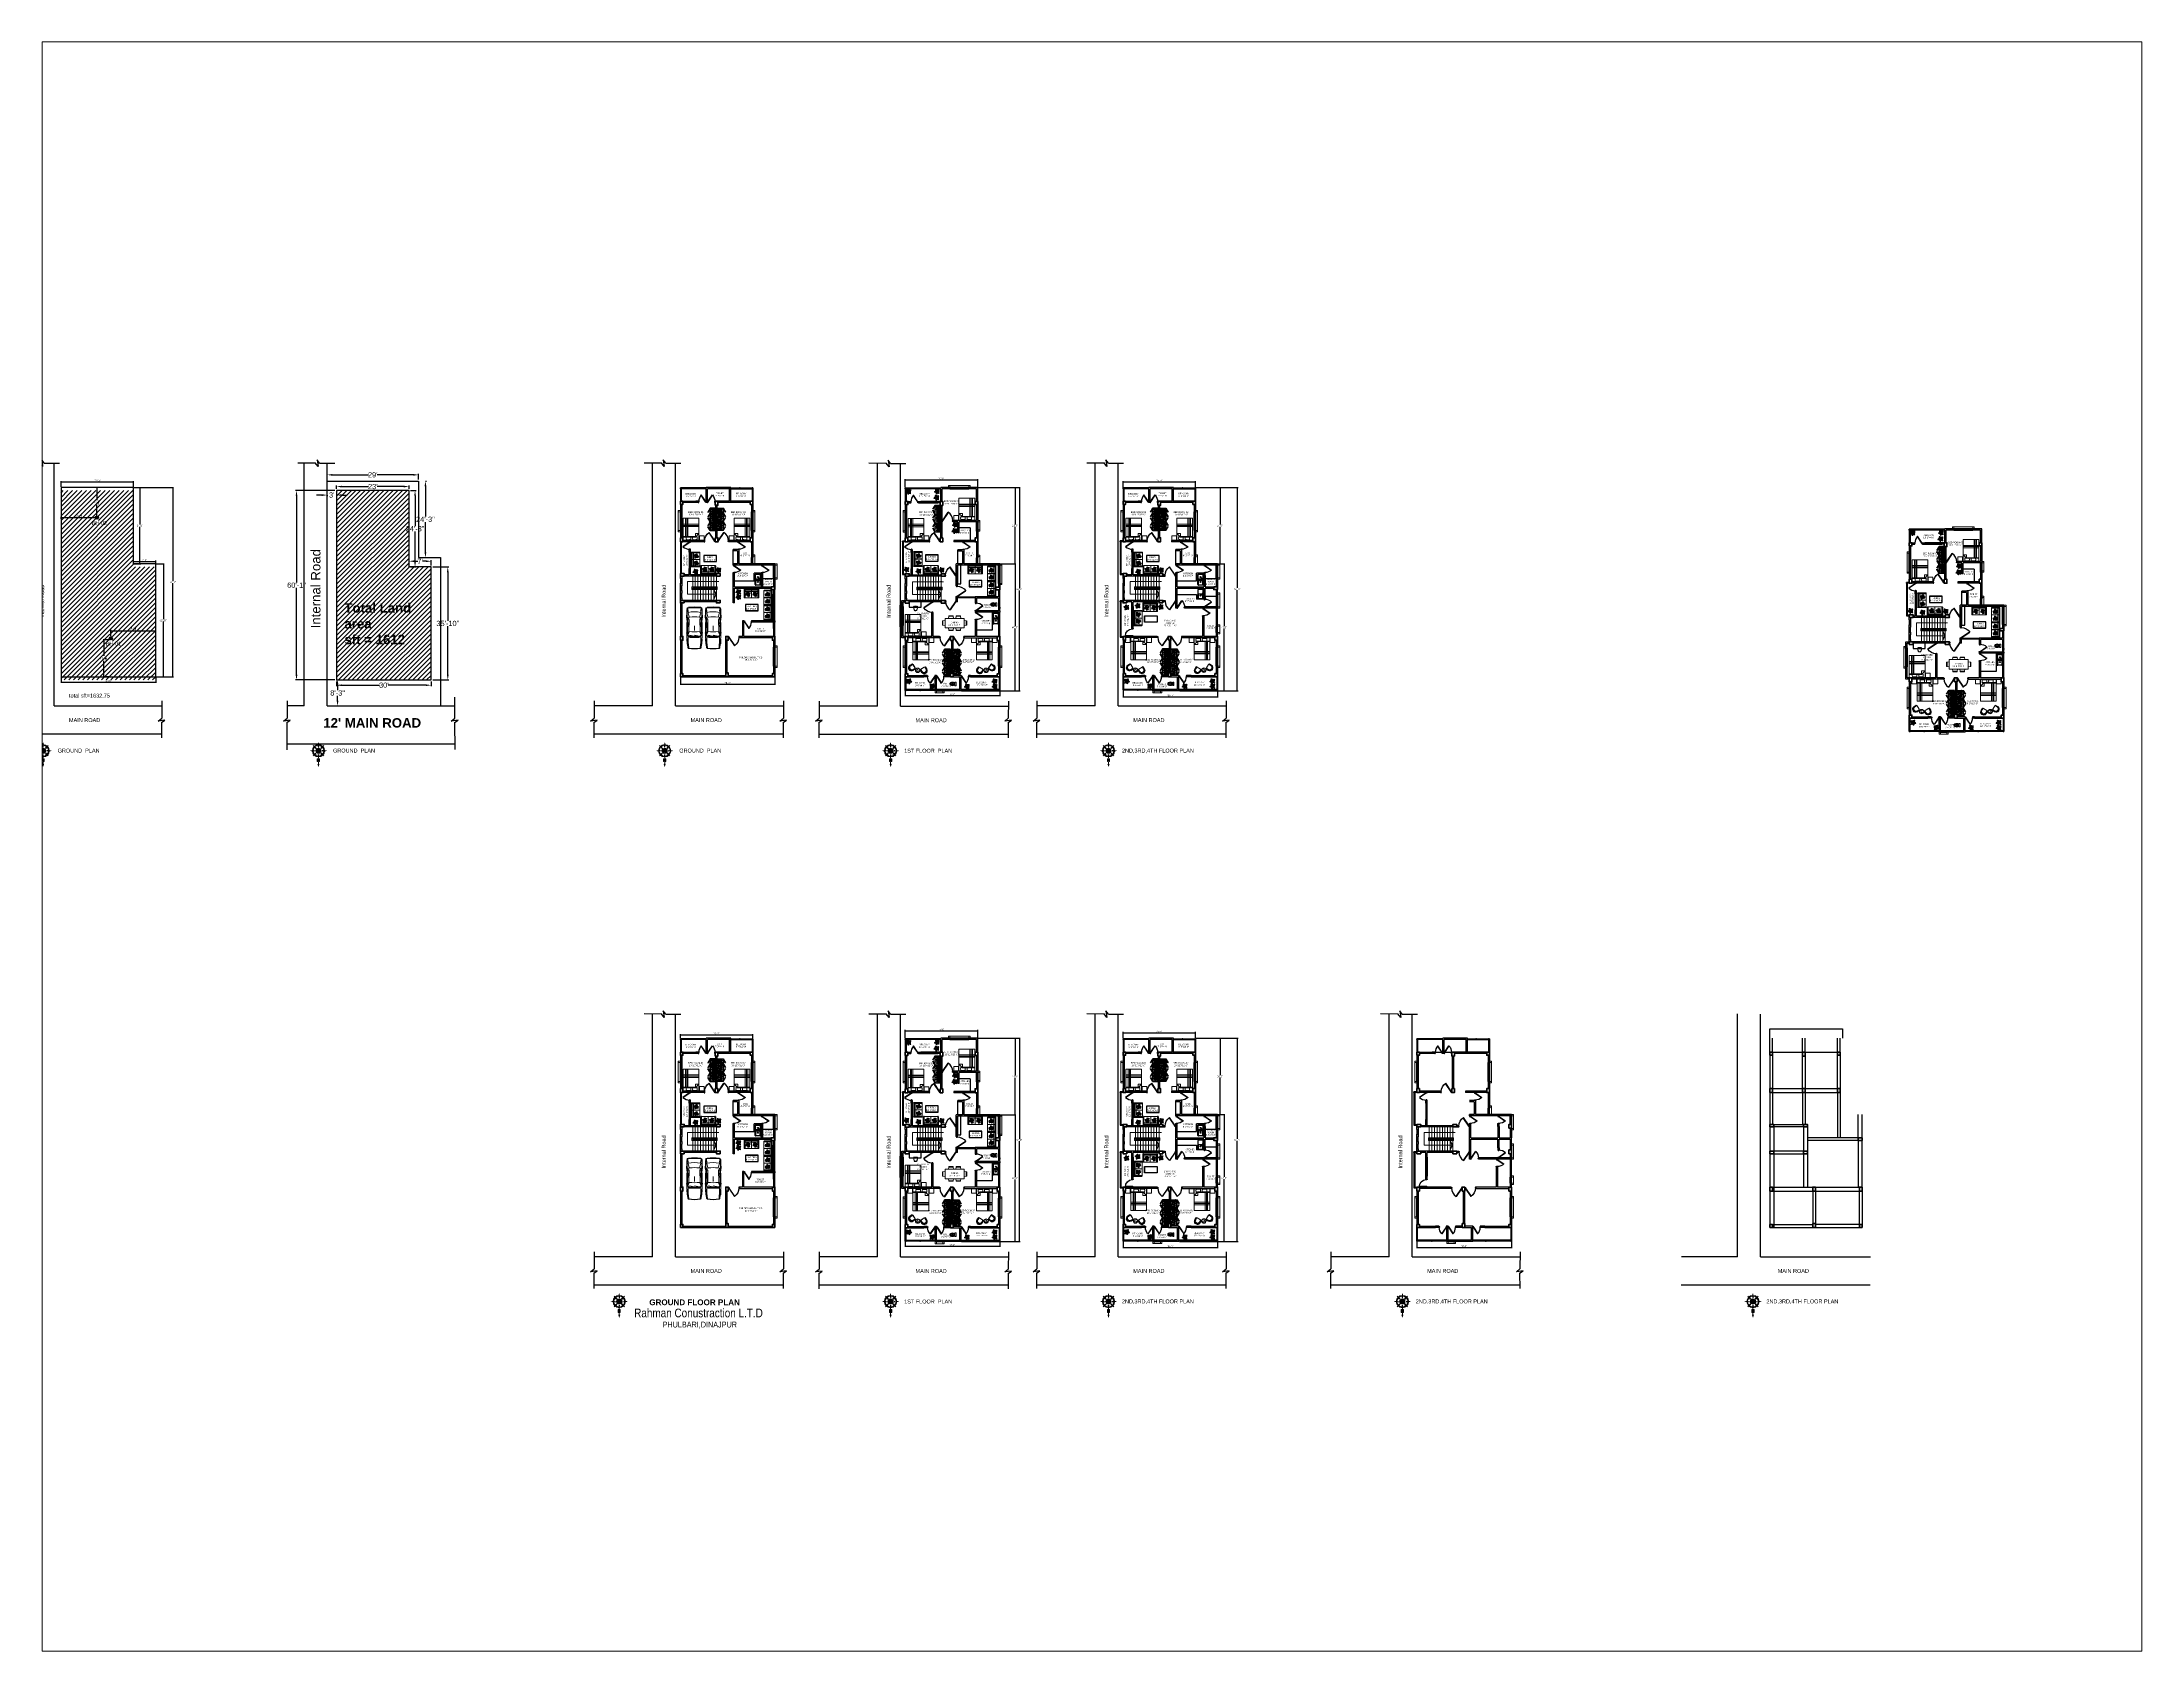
# Paper-space layout 'Layout1' of a CAD drawing. Header units: inches. Extents: x 1.07 to 9.63, y 0.82 to 7.38.
# The model-space entities are those that its viewports show. They can reach past a viewport. Long polylines and large blocks are cut down to what shows.
import ezdxf
from ezdxf.enums import TextEntityAlignment as Align

# ---------------------------------------------------------------- set-up
doc = ezdxf.new("R2010")
doc.units = ezdxf.units.IN
doc.header["$MEASUREMENT"] = 0
for name, pattern in [('1054-EXTOPO$0$5m_plan_pc_00$0$801', [6.75, 5.625, -0.375, 0.375, -0.375]), ('AUDIT_I_190731160832-11', [0.375, 0.25, -0.125]), ('Dash 1_16_', [3.175, 1.5875, -1.5875])]:
    doc.linetypes.add(name, pattern=pattern)
doc.layers.get('0').update_dxf_attribs({"true_color": 0xe4c8de})
for name, color, linetype in [('A-ANNO-TEXT', 7, 'Continuous'), ('DIM', 9, 'Continuous'), ('door', 34, 'Continuous'), ('FUR', 30, 'Continuous'), ('title', 7, 'Continuous')]:
    doc.layers.add(name, color=color, linetype=linetype)
for name, color, linetype, lineweight in [('A-FURN-FIXD', 44, 'Continuous', 9), ('A_WALL', 7, 'Continuous', 30), ('car', 251, 'Continuous', 13), ('colum', 241, 'Continuous', 40), ('Furniture', 42, 'Continuous', 30), ('illustr-TOILET FIXTURE', 7, 'Continuous', 0), ('illustr-TREE', 113, 'Continuous', 0), ('railing', 6, 'Continuous', 5), ('ROAD', 251, 'Continuous', 30), ('sanshade', 252, 'Continuous', 5), ('Stair', 44, 'Continuous', 13), ('thin', 251, 'Continuous', 20), ('Ver', 144, 'Continuous', 30), ('Wall-02', 7, 'Continuous', 30), ('windo', 140, 'Continuous', 25)]:
    doc.layers.add(name, color=color, linetype=linetype, lineweight=lineweight)
doc.layers.add('illustr-FURNITURE', color=7, linetype='Continuous', lineweight=0, true_color=0x000000)
doc.styles.add('Arial', font='arial.ttf')
doc.styles.add('LOGO', font='times.ttf', dxfattribs={"width": 0.75, "height": 7})
doc.styles.add('ROMANS', font='romans.shx', dxfattribs={"width": 0.8})
doc.styles.add('SANSERIF', font='sanss___.ttf')
doc.styles.get("Standard").update_dxf_attribs({"font": 'ARIALN.TTF'})
doc.dimstyles.new('Copy of Standard', dxfattribs={"dimtxt": 20, "dimasz": 20, "dimexe": 4, "dimexo": 6, "dimgap": 0, "dimtad": 0, "dimtih": 1, "dimtoh": 1, "dimdec": 0, "dimzin": 0, "dimdsep": 46, "dimlunit": 4, "dimtxsty": 'SANSERIF', "dimcen": 0.09, "dimclrd": 256, "dimclrt": 256, "dimadec": 0, "dimazin": 0, "dimtfac": 1, "dimtdec": 0, "dimtofl": 0, "dimtmove": 0, "dimatfit": 3, "dimfxl": 1, "dimtolj": 1, "dimtzin": 0, "dimlwd": 25, "dimarcsym": 0})
doc.dimstyles.new('STANDARD$0', dxfattribs={"dimtxt": 2, "dimasz": 1, "dimexe": 3, "dimexo": 2, "dimgap": 1, "dimtad": 1, "dimtih": 1, "dimtoh": 1, "dimzin": 3, "dimdsep": 46, "dimlunit": 4, "dimtxsty": 'LOGO', "dimcen": 0.09, "dimdle": 6, "dimclrd": 256, "dimclre": 256, "dimclrt": 7, "dimadec": 0, "dimazin": 1, "dimtm": 1e-09, "dimtfac": 1, "dimtofl": 0, "dimtmove": 0, "dimatfit": 2, "dimfxl": 1, "dimtolj": 1, "dimtzin": 0, "dimlwd": -1, "dimlwe": -1, "dimarcsym": 0})

# ---------------------------------------------------------------- blocks, each defined once
blk = doc.blocks.new('tyer')
at = {"layer": 'sanshade'}
for points in [[(-25800.8, -9018.3), (-25792.8, -9018.3), (-25792.8, -9023.3), (-25800.8, -9023.3)], [(-25800.8, -9018.3), (-25792.8, -9018.3), (-25792.8, -9100.3), (-25800.8, -9100.3)], [(-25800.8, -9095.3), (-25792.8, -9095.3), (-25792.8, -9100.3), (-25800.8, -9100.3)]]:
    blk.add_lwpolyline(points, close=True, dxfattribs=at)
blk = doc.blocks.new('tw4')
at = {"layer": 'sanshade'}
for points in [[(-25480.8, -8923.3), (-25472.8, -8923.3), (-25472.8, -8928.3), (-25480.8, -8928.3)], [(-25480.8, -8928.3), (-25472.8, -8928.3), (-25472.8, -8952.3), (-25480.8, -8952.3)], [(-25480.8, -8957.3), (-25472.8, -8957.3), (-25472.8, -8952.3), (-25480.8, -8952.3)]]:
    blk.add_lwpolyline(points, close=True, dxfattribs=at)
blk = doc.blocks.new('*D459')
for p, q in [((2736.4, 647), (2795.3, 647)), ((2792.3, 646), (2792.3, 410)), ((2792.3, 165), (2792.3, 400.9)), ((2588.9, 164), (2795.3, 164))]:
    blk.add_line(p, q)
for points in [[(2792.1, 646), (2792.4, 646), (2792.3, 647)], [(2792.1, 165), (2792.4, 165), (2792.3, 164)]]:
    blk.add_solid(points)
at = {"color": 7, "insert": (2792.3, 405.5), "char_height": 7, "attachment_point": 5, "style": 'LOGO'}
blk.add_mtext('\\A1;40\'-3"', dxfattribs=at)
blk = doc.blocks.new('*D457')
for p, q in [((2652.4, 938), (2795.3, 938)), ((2792.3, 937), (2792.3, 797)), ((2792.3, 648), (2792.3, 787.9)), ((2736.4, 647), (2795.3, 647))]:
    blk.add_line(p, q)
for points in [[(2792.1, 937), (2792.4, 937), (2792.3, 938)], [(2792.1, 648), (2792.4, 648), (2792.3, 647)]]:
    blk.add_solid(points)
at = {"color": 7, "insert": (2792.3, 792.5), "char_height": 7, "attachment_point": 5, "style": 'LOGO'}
blk.add_mtext('\\A1;24\'-3"', dxfattribs=at)
blk = doc.blocks.new('fjfds')
at = {"layer": 'railing'}
for p, q in [((-25748.8, -8794.3), (-25748.8, -8804.3)), ((-25748.8, -8794.3), (-25652.8, -8794.3)), ((-25748.8, -8804.3), (-25655.8, -8804.3)), ((-25745.8, -8797.3), (-25745.8, -8801.3)), ((-25745.8, -8797.3), (-25655.8, -8797.3)), ((-25745.8, -8801.3), (-25655.8, -8801.3)), ((-25655.8, -8797.3), (-25655.8, -8804.3)), ((-25655.8, -8804.3), (-25652.8, -8804.3)), ((-25652.8, -8794.3), (-25652.8, -8804.3))]:
    blk.add_line(p, q, dxfattribs=at)
at = {"layer": 'Stair'}
for p, q in [((-25765.3, -8773.8), (-25646.9, -8773.8)), ((-25765.3, -8773.8), (-25765.3, -8822.3)), ((-25745.8, -8753.3), (-25745.8, -8794.3)), ((-25735.8, -8753.3), (-25735.8, -8794.3)), ((-25725.8, -8753.3), (-25725.8, -8794.3)), ((-25715.8, -8753.3), (-25715.8, -8794.3)), ((-25705.8, -8753.3), (-25705.8, -8794.3)), ((-25695.8, -8753.3), (-25695.8, -8794.3)), ((-25685.8, -8753.3), (-25685.8, -8794.3)), ((-25675.8, -8753.3), (-25675.8, -8794.3)), ((-25665.8, -8753.3), (-25665.8, -8794.3)), ((-25655.8, -8753.3), (-25655.8, -8794.3)), ((-25765.3, -8822.3), (-25655.8, -8822.3)), ((-25745.8, -8804.3), (-25745.8, -8845.3)), ((-25735.8, -8804.3), (-25735.8, -8845.3)), ((-25725.8, -8804.3), (-25725.8, -8845.3)), ((-25715.8, -8804.3), (-25715.8, -8845.3)), ((-25705.8, -8804.3), (-25705.8, -8845.3)), ((-25695.8, -8804.3), (-25695.8, -8845.3)), ((-25685.8, -8804.3), (-25685.8, -8845.3)), ((-25675.8, -8804.3), (-25675.8, -8845.3)), ((-25665.8, -8804.3), (-25665.8, -8845.3)), ((-25655.8, -8822.3), (-25665.8, -8804.3)), ((-25655.8, -8822.3), (-25665.8, -8810.5)), ((-25655.8, -8822.3), (-25665.8, -8840.3)), ((-25655.8, -8822.3), (-25665.8, -8834.2)), ((-25655.8, -8804.3), (-25655.8, -8845.3))]:
    blk.add_line(p, q, dxfattribs=at)
blk.add_circle((-25655.8, -8773.8), 1.51, dxfattribs=at)
blk = doc.blocks.new('ddf')
at = {"layer": 'sanshade'}
for points in [[(-25516.8, -8672.3), (-25508.8, -8672.3), (-25508.8, -8677.3), (-25516.8, -8677.3)], [(-25516.8, -8677.3), (-25508.8, -8677.3), (-25508.8, -8706.3), (-25516.8, -8706.3)]]:
    blk.add_lwpolyline(points, close=True, dxfattribs=at)
blk = doc.blocks.new('*D458')
for p, q in [((2652.4, 938), (2812.2, 938)), ((2809.2, 937), (2809.2, 555.5)), ((2809.2, 165), (2809.2, 546.4)), ((2652.4, 164), (2812.2, 164))]:
    blk.add_line(p, q)
for points in [[(2809, 937), (2809.4, 937), (2809.2, 938)], [(2809, 165), (2809.4, 165), (2809.2, 164)]]:
    blk.add_solid(points)
at = {"color": 7, "insert": (2809.2, 551), "char_height": 7, "attachment_point": 5, "style": 'LOGO'}
blk.add_mtext('\\A1;64\'-6"', dxfattribs=at)
blk = doc.blocks.new('ewt')
at = {"layer": 'door'}
h = blk.add_hatch(color=256, dxfattribs=at)
h.paths.add_polyline_path([(-25669.3, -9136.3), (-25667.8, -9136.3), (-25667.8, -9134.8), (-25666.8, -9134.8), (-25666.8, -9132.9), (-25667.8, -9132.9), (-25667.8, -9131.3), (-25669.3, -9131.3)])
h.paths.add_polyline_path([(-25641.8, -9134.8), (-25640.8, -9134.8), (-25640.8, -9136.3), (-25639.3, -9136.3), (-25639.3, -9131.3), (-25640.8, -9131.3), (-25640.8, -9132.9), (-25641.8, -9132.9)])
h.paths.add_polyline_path([(-25667.8, -9161.3, 0.009262), (-25666.8, -9161.3), (-25666.8, -9134.8), (-25667.8, -9134.8)])
for p, q in [((-25667.8, -9134.8), (-25667.8, -9161.3)), ((-25666.8, -9134.8), (-25666.8, -9161.3))]:
    blk.add_line(p, q, dxfattribs=at)
for points in [[(-25666.8, -9134.8), (-25667.8, -9134.8), (-25667.8, -9136.3), (-25669.3, -9136.3), (-25669.3, -9131.3), (-25667.8, -9131.3), (-25667.8, -9132.9), (-25666.8, -9132.9)], [(-25641.8, -9134.8), (-25640.8, -9134.8), (-25640.8, -9136.3), (-25639.3, -9136.3), (-25639.3, -9131.3), (-25640.8, -9131.3), (-25640.8, -9132.9), (-25641.8, -9132.9)]]:
    blk.add_lwpolyline(points, close=True, dxfattribs=at)
blk.add_arc((-25667.8, -9134.3), 27, 269.99168, 359.0238, dxfattribs=at)
blk = doc.blocks.new('*D462')
for p, q in [((3565, 647.5), (3591.1, 647.5)), ((3588.1, 646.5), (3588.1, 410.5)), ((3588.1, 165.5), (3588.1, 401.4)), ((3417.5, 164.5), (3591.1, 164.5))]:
    blk.add_line(p, q)
for points in [[(3587.9, 646.5), (3588.2, 646.5), (3588.1, 647.5)], [(3587.9, 165.5), (3588.2, 165.5), (3588.1, 164.5)]]:
    blk.add_solid(points)
at = {"color": 7, "insert": (3588.1, 406), "char_height": 7, "attachment_point": 5, "style": 'LOGO'}
blk.add_mtext('\\A1;40\'-3"', dxfattribs=at)
blk = doc.blocks.new('*D460')
for p, q in [((3481, 938.5), (3575.9, 938.5)), ((3572.9, 937.5), (3572.9, 797.5)), ((3572.9, 648.5), (3572.9, 788.4)), ((3565, 647.5), (3575.9, 647.5))]:
    blk.add_line(p, q)
for points in [[(3572.7, 937.5), (3573.1, 937.5), (3572.9, 938.5)], [(3572.7, 648.5), (3573.1, 648.5), (3572.9, 647.5)]]:
    blk.add_solid(points)
at = {"color": 7, "insert": (3572.9, 793), "char_height": 7, "attachment_point": 5, "style": 'LOGO'}
blk.add_mtext('\\A1;24\'-3"', dxfattribs=at)
blk = doc.blocks.new('ee')
at = {"layer": 'sanshade'}
for points in [[(-25480.8, -8822.3), (-25472.8, -8822.3), (-25472.8, -8817.3), (-25480.8, -8817.3)], [(-25472.8, -8822.3), (-25480.8, -8822.3), (-25480.8, -8870.3), (-25472.8, -8870.3)], [(-25480.8, -8875.3), (-25472.8, -8875.3), (-25472.8, -8870.3), (-25480.8, -8870.3)]]:
    blk.add_lwpolyline(points, close=True, dxfattribs=at)
blk = doc.blocks.new('*D461')
for p, q in [((3481, 938.5), (3640.8, 938.5)), ((3637.8, 937.5), (3637.8, 556)), ((3637.8, 165.5), (3637.8, 546.9)), ((3481, 164.5), (3640.8, 164.5))]:
    blk.add_line(p, q)
for points in [[(3637.7, 937.5), (3638, 937.5), (3637.8, 938.5)], [(3637.7, 165.5), (3638, 165.5), (3637.8, 164.5)]]:
    blk.add_solid(points)
at = {"color": 7, "insert": (3637.8, 551.5), "char_height": 7, "attachment_point": 5, "style": 'LOGO'}
blk.add_mtext('\\A1;64\'-6"', dxfattribs=at)
blk = doc.blocks.new('*D463')
at = {"layer": 'A_WALL', "ltscale": 0.25}
for p, q in [((1518.7, 215.5), (1518.7, 186.8)), ((1519.7, 189.8), (1877.7, 189.8)), ((1878.7, 215.5), (1878.7, 186.8))]:
    blk.add_line(p, q, dxfattribs=at)
for points in [[(1519.7, 189.9), (1519.7, 189.6), (1518.7, 189.8)], [(1877.7, 189.9), (1877.7, 189.6), (1878.7, 189.8)]]:
    blk.add_solid(points, dxfattribs=at)
at = {"layer": 'A_WALL', "color": 7, "ltscale": 0.25, "insert": (1698.7, 194.3), "char_height": 7, "attachment_point": 5, "style": 'LOGO'}
blk.add_mtext('\\A1;30\'-0"', dxfattribs=at)
blk = doc.blocks.new('*D464')
at = {"layer": 'A_WALL', "ltscale": 0.25}
for p, q in [((2374.4, 164), (2374.4, 143.8)), ((2734.4, 164), (2734.4, 143.8)), ((2375.4, 146.8), (2733.4, 146.8))]:
    blk.add_line(p, q, dxfattribs=at)
for points in [[(2375.4, 147), (2375.4, 146.6), (2374.4, 146.8)], [(2733.4, 147), (2733.4, 146.6), (2734.4, 146.8)]]:
    blk.add_solid(points, dxfattribs=at)
at = {"layer": 'A_WALL', "color": 7, "ltscale": 0.25, "insert": (2554.4, 151.3), "char_height": 7, "attachment_point": 5, "style": 'LOGO'}
blk.add_mtext('\\A1;30\'-0"', dxfattribs=at)
blk = doc.blocks.new('*D465')
at = {"layer": 'A_WALL', "ltscale": 0.25}
for p, q in [((3203, 164.5), (3203, 138.6)), ((3563, 164.5), (3563, 138.6)), ((3204, 141.6), (3562, 141.6))]:
    blk.add_line(p, q, dxfattribs=at)
for points in [[(3204, 141.8), (3204, 141.5), (3203, 141.6)], [(3562, 141.8), (3562, 141.5), (3563, 141.6)]]:
    blk.add_solid(points, dxfattribs=at)
at = {"layer": 'A_WALL', "color": 7, "ltscale": 0.25, "insert": (3383, 146.2), "char_height": 7, "attachment_point": 5, "style": 'LOGO'}
blk.add_mtext('\\A1;30\'-0"', dxfattribs=at)
blk = doc.blocks.new('*D466')
at = {"layer": 'A_WALL', "ltscale": 0.25}
for p, q in [((2374.4, 938), (2374.4, 969.8)), ((2375.4, 966.8), (2649.4, 966.8)), ((2650.4, 940), (2650.4, 969.8))]:
    blk.add_line(p, q, dxfattribs=at)
for points in [[(2375.4, 967), (2375.4, 966.6), (2374.4, 966.8)], [(2649.4, 967), (2649.4, 966.6), (2650.4, 966.8)]]:
    blk.add_solid(points, dxfattribs=at)
at = {"layer": 'A_WALL', "color": 7, "ltscale": 0.25, "insert": (2512.4, 971.4), "char_height": 7, "attachment_point": 5, "style": 'LOGO'}
blk.add_mtext('\\A1;23\'-0"', dxfattribs=at)
blk = doc.blocks.new('*D467')
at = {"layer": 'A_WALL', "ltscale": 0.25}
for p, q in [((3203, 938.5), (3203, 962.1)), ((3204, 959.1), (3478, 959.1)), ((3479, 938.5), (3479, 962.1))]:
    blk.add_line(p, q, dxfattribs=at)
for points in [[(3204, 959.3), (3204, 959), (3203, 959.1)], [(3478, 959.3), (3478, 959), (3479, 959.1)]]:
    blk.add_solid(points, dxfattribs=at)
at = {"layer": 'A_WALL', "color": 7, "ltscale": 0.25, "insert": (3341, 963.7), "char_height": 7, "attachment_point": 5, "style": 'LOGO'}
blk.add_mtext('\\A1;23\'-0"', dxfattribs=at)
blk = doc.blocks.new('efre')
at = {"layer": 'door'}
for p, q in [((10922.9, 10339.4), (10901.4, 10307.5)), ((10923.9, 10339.1), (10902.3, 10307))]:
    blk.add_line(p, q, dxfattribs=at)
for points in [[(10885.9, 10339.4), (10884.9, 10339.4), (10884.9, 10337.9), (10883.4, 10337.9), (10883.4, 10342.9), (10884.9, 10342.9), (10884.9, 10341.3), (10885.9, 10341.3)], [(10922.9, 10339.4), (10923.9, 10339.4), (10923.9, 10337.9), (10925.4, 10337.9), (10925.4, 10342.9), (10923.9, 10342.9), (10923.9, 10341.3), (10922.9, 10341.3)]]:
    blk.add_lwpolyline(points, close=True, dxfattribs=at)
blk.add_arc((10923.9, 10339.4), 39, 180, 236.36425, dxfattribs=at)
blk = doc.blocks.new('jj')
at = {"layer": 'door'}
for p, q in [((11000.8, 10306.4), (11025.9, 10323.2)), ((11001.1, 10305.4), (11026.7, 10322.6))]:
    blk.add_line(p, q, dxfattribs=at)
for points in [[(11000.8, 10331.4), (11000.8, 10332.4), (11002.4, 10332.4), (11002.4, 10333.9), (10997.4, 10333.9), (10997.4, 10332.4), (10998.9, 10332.4), (10998.9, 10331.4)], [(11000.8, 10306.4), (11000.8, 10305.4), (11002.4, 10305.4), (11002.4, 10303.9), (10997.4, 10303.9), (10997.4, 10305.4), (10998.9, 10305.4), (10998.9, 10306.4)]]:
    blk.add_lwpolyline(points, close=True, dxfattribs=at)
blk.add_arc((11000.8, 10293.4), 39, 48.42656, 90, dxfattribs=at)
blk = doc.blocks.new('A$C41DC471C')
at = {"ltscale": 1000}
for p, q in [((0, 45, -686), (0, 365, -686)), ((6, 45, -686), (6, 365, -686)), ((35, 45, -686), (35, 365, -686)), ((45, 410, -686), (805, 410, -686)), ((45, 404, -686), (805, 404, -686)), ((45, 375, -686), (328, 375, -686)), ((368, 35, -686), (45, 35, -686)), ((805, 6, -686), (45, 6, -686)), ((302, 278, -686), (292, 268, -686)), ((393, 366, -686), (303, 276, -686)), ((315, 265, -686), (305, 255, -686)), ((403, 356, -686), (313, 266, -686)), ((335, 372, -686), (367, 340, -686)), ((378, 45, -686), (378, 325, -686)), ((414, 373, -686), (414, 348, -686)), ((430, 373, -686), (451, 396, -686)), ((430, 367, -686), (430, 373, -686)), ((461, 388, -686), (450, 364, -686)), ((451, 396, -686), (461, 390, -686)), ((461, 388, -686), (461, 390, -686)), ((472, 45, -686), (472, 325, -686)), ((515, 372, -686), (475, 332, -686)), ((482, 35, -686), (805, 35, -686)), ((805, 375, -686), (522, 375, -686)), ((815, 45, -686), (815, 365, -686)), ((844, 365, -686), (844, 45, -686)), ((850, 365, -686), (850, 45, -686)), ((805, 0, -686), (45, 0, -686))]:
    blk.add_line(p, q, dxfattribs=at)
for centre, radius in [((244, 205, -686), 35.6), ((244, 205, -686), 29.6), ((244, 205, -686), 5.56), ((606, 205, -686), 35.6), ((606, 205, -686), 29.6), ((606, 205, -686), 5.56)]:
    blk.add_circle(centre, radius, dxfattribs=at)
for centre, radius, start, end in [((45, 365, -686), 45, 90, 180), ((45, 45, -686), 45, 180, 270), ((45, 365, -686), 39, 90, 180), ((45, 45, -686), 39, 180, 270), ((45, 365, -686), 10, 90, 180), ((45, 45, -686), 10, 180, 270), ((299, 262, -686), 9, 135, 315), ((310, 273, -686), 9.18, 146.50492, 303.49508), ((307, 270, -686), 9.18, 94.65413, 123.49508), ((307, 270, -686), 9.18, 326.50492, 355.34587), ((328, 365, -686), 10, 45, 90), ((368, 45, -686), 10, 270, 0), ((398, 361, -686), 22, 35.25939, 206.447), ((368, 325, -686), 10, 0, 32.13654), ((398, 361, -686), 22, 243.553, 324.74061), ((398, 361, -686), 7, 315, 135), ((417, 272, -686), 102, 82.63508, 91.26584), ((417, 450, -686), 102, 268.73416, 290.37361), ((426, 265, -686), 102, 76.36648, 87.77678), ((417, 272, -686), 102, 69.50827, 70.00031), ((431, 361, -686), 21.8, 342.28989, 15.92547), ((417, 272, -686), 98.7, 66.46601, 68.42411), ((417, 450, -686), 98.7, 291.52666, 293.51121), ((431, 361, -686), 24.8, 355.83882, 2.78995), ((482, 325, -686), 10, 135, 180), ((482, 45, -686), 10, 180, 270), ((522, 365, -686), 10, 90, 135), ((805, 365, -686), 45, 0, 90), ((805, 365, -686), 39, 0, 90), ((805, 365, -686), 10, 0, 90), ((805, 45, -686), 45, 270, 0), ((805, 45, -686), 39, 270, 0), ((805, 45, -686), 10, 270, 0)]:
    blk.add_arc(centre, radius, start, end, dxfattribs=at)
for centre, major_axis in [((224, 209, -686), (-3.99, 0.69)), ((231, 222, -686), (-2.61, 3.09)), ((244, 227, -686), (-0.02, 4.05))]:
    blk.add_ellipse(centre, major_axis=major_axis, ratio=0.1970438, dxfattribs=at)
for centre, major_axis, start_param, end_param in [((226, 195, -686), (3.5, 2.04), 3.1415927, 9.424778), ((237, 185, -686), (1.37, 3.81), 3.1415927, 9.424778), ((252, 185, -686), (-1.4, 3.8), 1.5707963, 7.8539816), ((258, 222, -686), (2.59, 3.11), -1.5707963, 4.712389), ((263, 195, -686), (-3.51, 2.01), 1.5707963, 7.8539816), ((265, 209, -686), (3.98, 0.72), 4.712389, 10.9955743)]:
    blk.add_ellipse(centre, major_axis=major_axis, ratio=0.1970438, start_param=start_param, end_param=end_param, dxfattribs=at)
at = {"ltscale": 1000, "extrusion": (0, 0, -1)}
for centre, major_axis, start_param, end_param in [((585, 209, -686), (-3.98, 0.72), 4.712389, 10.9955743), ((587, 195, -686), (3.51, 2.01), 1.5707963, 7.8539816), ((592, 222, -686), (-2.59, 3.11), -1.5707963, 4.712389), ((598, 185, -686), (1.4, 3.8), 1.5707963, 7.8539816), ((613, 185, -686), (-1.37, 3.81), 3.1415927, 9.424778), ((624, 195, -686), (-3.5, 2.04), 3.1415927, 9.424778)]:
    blk.add_ellipse(centre, major_axis=major_axis, ratio=0.1970438, start_param=start_param, end_param=end_param, dxfattribs=at)
for centre, major_axis in [((606, 227, -686), (0.02, 4.05)), ((619, 222, -686), (2.61, 3.09)), ((626, 209, -686), (3.99, 0.69))]:
    blk.add_ellipse(centre, major_axis=major_axis, ratio=0.1970438, dxfattribs=at)
blk = doc.blocks.new('FURN_GEN_017')
at = {"layer": 'illustr-FURNITURE', "color": 251, "true_color": 0x636466}
for p, q in [((-12964.2, 14446.5), (-12963.2, 14446.7)), ((-12964.2, 14446.5), (-12964.2, 14430.5)), ((-12963.2, 14430.4), (-12963.2, 14446.7)), ((-12962.7, 14446.7), (-12954.7, 14448)), ((-12962.7, 14446.7), (-12962.7, 14430.3)), ((-12882.7, 14456.5), (-12954.7, 14456.5)), ((-12954.7, 14456.5), (-12954.7, 14420.5)), ((-12940.9, 14464.5), (-12942.2, 14456.5)), ((-12940.9, 14464.5), (-12924.4, 14464.5)), ((-12940.7, 14466), (-12940.8, 14465)), ((-12924.5, 14465), (-12940.8, 14465)), ((-12940.7, 14466), (-12924.7, 14466)), ((-12924.5, 14465), (-12924.7, 14466)), ((-12923.2, 14456.5), (-12924.4, 14464.5)), ((-12912.9, 14464.5), (-12914.2, 14456.5)), ((-12912.9, 14464.5), (-12896.4, 14464.5)), ((-12912.7, 14466), (-12912.8, 14465)), ((-12896.5, 14465), (-12912.8, 14465)), ((-12912.7, 14466), (-12896.7, 14466)), ((-12896.5, 14465), (-12896.7, 14466)), ((-12895.2, 14456.5), (-12896.4, 14464.5)), ((-12882.7, 14420.5), (-12882.7, 14456.5)), ((-12874.7, 14446.7), (-12882.7, 14448)), ((-12874.7, 14446.7), (-12874.7, 14430.3)), ((-12873.2, 14446.5), (-12874.2, 14446.7)), ((-12874.2, 14430.4), (-12874.2, 14446.7)), ((-12873.2, 14446.5), (-12873.2, 14430.5)), ((-12963.2, 14430.4), (-12964.2, 14430.5)), ((-12954.7, 14429), (-12962.7, 14430.3)), ((-12954.7, 14420.5), (-12882.7, 14420.5)), ((-12940.9, 14412.5), (-12942.2, 14420.5)), ((-12940.9, 14412.5), (-12924.4, 14412.5)), ((-12940.7, 14411), (-12940.8, 14412)), ((-12924.5, 14412), (-12940.8, 14412)), ((-12940.7, 14411), (-12924.7, 14411)), ((-12924.5, 14412), (-12924.7, 14411)), ((-12923.2, 14420.5), (-12924.4, 14412.5)), ((-12912.9, 14412.5), (-12914.2, 14420.5)), ((-12912.9, 14412.5), (-12896.4, 14412.5)), ((-12896.5, 14412), (-12912.8, 14412)), ((-12912.7, 14411), (-12912.8, 14412)), ((-12912.7, 14411), (-12896.7, 14411)), ((-12896.5, 14412), (-12896.7, 14411)), ((-12895.2, 14420.5), (-12896.4, 14412.5)), ((-12882.7, 14429), (-12874.7, 14430.3)), ((-12874.2, 14430.4), (-12873.2, 14430.5))]:
    blk.add_line(p, q, dxfattribs=at)
blk = doc.blocks.new('gfsv')
at = {"layer": 'illustr-TREE', "color": 114, "true_color": 0x139b48}
for p, q in [((-19143.2, -7528.7), (-19142.1, -7528.5)), ((-19142.1, -7528.6), (-19143.2, -7528.7)), ((-19143.1, -7529.6), (-19142, -7528.8)), ((-19142.9, -7528.2), (-19141.9, -7528.1)), ((-19142.1, -7528.5), (-19142.9, -7528.2)), ((-19142.5, -7527.9), (-19141.5, -7527.8)), ((-19141.9, -7528.1), (-19142.5, -7527.9)), ((-19142.2, -7527), (-19141.4, -7527.4)), ((-19141.4, -7527.7), (-19142.2, -7527)), ((-19142.1, -7527.7), (-19141.4, -7527.7)), ((-19141.5, -7527.8), (-19142.1, -7527.7)), ((-19142.1, -7530.3), (-19141.8, -7528.8)), ((-19142, -7528.8), (-19142.1, -7530.3)), ((-19141.8, -7528.8), (-19141.6, -7530.2)), ((-19141.7, -7526.8), (-19141.3, -7527.3)), ((-19141.4, -7527.4), (-19141.7, -7526.8)), ((-19141.6, -7530.2), (-19141.5, -7528.7)), ((-19141.4, -7526.6), (-19141.5, -7527.1)), ((-19141.5, -7528.7), (-19141.2, -7529.9)), ((-19141.4, -7527.1), (-19141.4, -7526.6)), ((-19141.3, -7526.7), (-19140.8, -7527.2)), ((-19141, -7527.5), (-19141.3, -7526.7)), ((-19141.3, -7527.3), (-19141, -7527.5)), ((-19141.2, -7529.9), (-19140.9, -7528.5)), ((-19141, -7526.6), (-19139.9, -7526.9)), ((-19140.8, -7527.2), (-19141, -7526.6)), ((-19140.9, -7529.8), (-19140.1, -7528.1)), ((-19140.9, -7528.5), (-19140.9, -7529.8)), ((-19140.6, -7526.4), (-19139.5, -7526.8)), ((-19139.9, -7526.9), (-19140.6, -7526.4)), ((-19140.1, -7522), (-19139.1, -7522.5)), ((-19138.8, -7523.2), (-19140.1, -7522)), ((-19140.1, -7528.1), (-19140, -7529.7)), ((-19140, -7521.5), (-19139.1, -7521.9)), ((-19139.1, -7522.5), (-19140, -7521.5)), ((-19140, -7529.7), (-19139.8, -7528.2)), ((-19139.9, -7521.1), (-19139.1, -7521.4)), ((-19139.1, -7521.9), (-19139.9, -7521.1)), ((-19139.8, -7522.9), (-19138.8, -7523.2)), ((-19138.3, -7524.1), (-19139.8, -7522.9)), ((-19139.8, -7523.4), (-19138.3, -7524.1)), ((-19138.3, -7524.6), (-19139.8, -7523.4)), ((-19139.8, -7526.3), (-19139.1, -7526.6)), ((-19139.5, -7526.8), (-19139.8, -7526.3)), ((-19139.8, -7528.2), (-19139.7, -7529.6)), ((-19139.7, -7524.9), (-19138.3, -7524.6)), ((-19138.2, -7525.3), (-19139.7, -7524.9)), ((-19139.7, -7529.6), (-19139.3, -7528)), ((-19139.4, -7526), (-19138.7, -7526.5)), ((-19139.1, -7526.6), (-19139.4, -7526)), ((-19139.3, -7528), (-19139.2, -7529.2)), ((-19139.2, -7529.2), (-19139.1, -7528.1)), ((-19138.5, -7521.6), (-19139.1, -7519.9)), ((-19139.1, -7521.4), (-19139.1, -7519.9)), ((-19139.1, -7528.1), (-19139, -7529.7)), ((-19139, -7525.9), (-19138.1, -7526.4)), ((-19138.7, -7526.5), (-19139, -7525.9)), ((-19139, -7529.7), (-19138.2, -7527.7)), ((-19137.6, -7530.1), (-19138.9, -7531)), ((-19138.9, -7531), (-19137.4, -7530.2)), ((-19138.8, -7525.6), (-19138.2, -7525.3)), ((-19137.5, -7525.9), (-19138.8, -7525.6)), ((-19137.4, -7530.2), (-19138.8, -7531.7)), ((-19138.8, -7531.7), (-19137.1, -7530.7)), ((-19138.7, -7526), (-19137.5, -7525.9)), ((-19137, -7526.4), (-19138.7, -7526)), ((-19137.3, -7529.4), (-19138.6, -7530.4)), ((-19138.6, -7530.4), (-19137.6, -7530.1)), ((-19138.4, -7520.4), (-19138.5, -7521.6)), ((-19138.5, -7526.2), (-19136.2, -7526.6)), ((-19138.5, -7526.9), (-19137, -7526.4)), ((-19136.9, -7526.6), (-19138.5, -7526.9)), ((-19136.7, -7528.8), (-19138.5, -7529.9)), ((-19138.5, -7529.9), (-19137.3, -7529.4)), ((-19138.1, -7522.3), (-19138.4, -7520.4)), ((-19138.2, -7527.7), (-19138.4, -7529.3)), ((-19136.7, -7527.9), (-19138.4, -7528.8)), ((-19138.4, -7529.3), (-19138, -7528.8)), ((-19138.4, -7528.8), (-19136.7, -7528.8)), ((-19137.1, -7530.7), (-19138.3, -7532.8)), ((-19138.3, -7532.8), (-19137.4, -7531.7)), ((-19138.1, -7520.5), (-19138.1, -7522.3)), ((-19137.7, -7522.4), (-19138.1, -7520.5)), ((-19137.4, -7531.7), (-19138.1, -7533.3)), ((-19138.1, -7533.3), (-19137.3, -7532.5)), ((-19137.9, -7527.5), (-19136.9, -7526.6)), ((-19135.8, -7527.2), (-19137.9, -7527.5)), ((-19136.2, -7527.3), (-19137.8, -7528.1)), ((-19137.8, -7528.1), (-19136.7, -7527.9)), ((-19137.3, -7532.5), (-19137.8, -7533.9)), ((-19137.8, -7533.9), (-19137.2, -7533)), ((-19137.4, -7520.9), (-19137.7, -7522.4)), ((-19137.2, -7533), (-19137.6, -7534.4)), ((-19137.6, -7534.4), (-19137, -7533.5)), ((-19137.4, -7522.8), (-19137.4, -7520.9)), ((-19136.7, -7521.8), (-19137.4, -7522.8)), ((-19137, -7523.1), (-19136.7, -7521.8)), ((-19136.2, -7522.2), (-19137, -7523.1)), ((-19137, -7533.5), (-19136.5, -7534.9)), ((-19136.8, -7524.1), (-19136.2, -7522.2)), ((-19135.7, -7522.8), (-19136.8, -7524.1)), ((-19136.6, -7533.5), (-19136.5, -7534.9)), ((-19135.4, -7534.3), (-19136.6, -7533.5)), ((-19136.5, -7524.5), (-19135.7, -7522.8)), ((-19135.2, -7523.3), (-19136.5, -7524.5)), ((-19135.2, -7533.4), (-19136.4, -7533.1)), ((-19136.4, -7533.1), (-19135.4, -7534.3)), ((-19136.1, -7531.9), (-19135.2, -7533.2)), ((-19135.1, -7532.9), (-19136.1, -7531.9)), ((-19136.1, -7532.7), (-19135.2, -7533.4)), ((-19135.2, -7533.2), (-19136.1, -7532.7)), ((-19135.9, -7525), (-19135.2, -7523.3)), ((-19135.2, -7524.1), (-19135.9, -7525)), ((-19135.9, -7526), (-19135.2, -7524.1)), ((-19135.2, -7524.5), (-19135.9, -7526)), ((-19135.9, -7530.3), (-19135, -7532.5)), ((-19134.9, -7532), (-19135.9, -7530.3)), ((-19135.9, -7531.2), (-19135.1, -7532.9)), ((-19135, -7532.5), (-19135.9, -7531.2)), ((-19135.6, -7527), (-19135.5, -7527)), ((-19135.6, -7529.7), (-19134.9, -7532)), ((-19134.8, -7531.4), (-19135.6, -7529.7)), ((-19135.5, -7525.7), (-19135.2, -7524.5)), ((-19134.9, -7525.1), (-19135.5, -7525.7)), ((-19135.4, -7526.3), (-19134.9, -7525.1)), ((-19134.6, -7525.9), (-19135.4, -7526.3)), ((-19135.4, -7527.1), (-19134.6, -7525.9)), ((-19135.4, -7527), (-19133.5, -7526.7)), ((-19135.4, -7527.1), (-19134.3, -7528.8)), ((-19135.1, -7527.8), (-19134.4, -7529.3)), ((-19134.3, -7528.8), (-19135.1, -7527.8)), ((-19135.1, -7530), (-19134.8, -7531.4)), ((-19134.4, -7530.9), (-19135.1, -7530)), ((-19135, -7528.8), (-19134.6, -7530.2)), ((-19134.4, -7529.3), (-19135, -7528.8)), ((-19135, -7529.3), (-19134.4, -7530.9)), ((-19134.6, -7530.2), (-19135, -7529.3)), ((-19134.7, -7524), (-19134.8, -7524.9)), ((-19134.4, -7524.5), (-19134.7, -7524)), ((-19134.6, -7529.9), (-19134.1, -7531.2)), ((-19134.4, -7530.9), (-19134.6, -7529.9)), ((-19134.6, -7530.4), (-19134.4, -7530.9)), ((-19133.5, -7526.7), (-19134.5, -7527.2)), ((-19134.5, -7527.2), (-19132.6, -7527.3)), ((-19134.4, -7523.7), (-19134.4, -7524.5)), ((-19134.1, -7524.3), (-19134.4, -7523.7)), ((-19132.2, -7526.4), (-19134.4, -7526.4)), ((-19134.4, -7529.3), (-19133.8, -7531.6)), ((-19134.1, -7531.2), (-19134.4, -7529.3)), ((-19133.9, -7523.5), (-19134.1, -7524.3)), ((-19132.6, -7527.3), (-19134.1, -7527.6)), ((-19134.1, -7527.6), (-19132.2, -7527.7)), ((-19134, -7529.7), (-19133.4, -7532)), ((-19133.8, -7531.6), (-19134, -7529.7)), ((-19133.7, -7524), (-19133.9, -7523.5)), ((-19133.4, -7522.9), (-19133.7, -7524)), ((-19133.6, -7525.7), (-19132.2, -7526.4)), ((-19131.6, -7526.1), (-19133.6, -7525.7)), ((-19133, -7522.7), (-19133.4, -7523.8)), ((-19133.4, -7523.8), (-19133.4, -7522.9)), ((-19133.4, -7532), (-19133.1, -7530.7)), ((-19132.2, -7527.7), (-19133.1, -7528.1)), ((-19133.1, -7528.1), (-19131.6, -7528)), ((-19133.1, -7530.7), (-19133, -7532.4)), ((-19132.6, -7523.2), (-19133, -7522.7)), ((-19133, -7532.4), (-19132.7, -7530.7)), ((-19132.8, -7524.9), (-19131.8, -7525.6)), ((-19131.3, -7525.4), (-19132.8, -7524.9)), ((-19131.8, -7525.6), (-19132.8, -7525.1)), ((-19132.8, -7525.1), (-19131.6, -7526.1)), ((-19132.7, -7522.5), (-19132.6, -7523.2)), ((-19132.3, -7523.2), (-19132.7, -7522.5)), ((-19132.7, -7530.7), (-19132.6, -7532.6)), ((-19131.6, -7528), (-19132.6, -7528.6)), ((-19131, -7528.4), (-19132.6, -7528.8)), ((-19132.6, -7528.6), (-19131, -7528.4)), ((-19132.6, -7528.8), (-19130.5, -7529.4)), ((-19132.6, -7529.3), (-19130.5, -7530.2)), ((-19130.5, -7529.4), (-19132.6, -7529.3)), ((-19132.6, -7532.6), (-19132.4, -7531)), ((-19132.4, -7522.3), (-19132.3, -7522.9)), ((-19132.1, -7522.8), (-19132.4, -7522.3)), ((-19132.4, -7531), (-19132.3, -7532.7)), ((-19132.3, -7522.9), (-19132.3, -7523.2)), ((-19132.3, -7524.6), (-19131.3, -7525.4)), ((-19131, -7525.3), (-19132.3, -7524.6)), ((-19132.3, -7532.7), (-19132, -7531.2)), ((-19132.2, -7524.3), (-19131, -7525.3)), ((-19130.4, -7524.6), (-19132.2, -7524.3)), ((-19132, -7522), (-19132.1, -7522.8)), ((-19131.9, -7523), (-19132, -7522)), ((-19132, -7531.2), (-19131.9, -7532.9)), ((-19131.5, -7522.4), (-19131.9, -7523)), ((-19131.9, -7532.9), (-19131.5, -7531.9)), ((-19131.8, -7530), (-19130.4, -7530.9)), ((-19130.5, -7530.2), (-19131.8, -7530)), ((-19131.1, -7522.1), (-19131.7, -7523)), ((-19131.7, -7523), (-19131.5, -7522.4)), ((-19131.5, -7531.9), (-19130.7, -7533.2)), ((-19131.4, -7523.8), (-19130.4, -7524.6)), ((-19130.1, -7524.4), (-19131.4, -7523.8)), ((-19131.4, -7530.7), (-19130.2, -7531.5)), ((-19130.4, -7530.9), (-19131.4, -7530.7)), ((-19130.6, -7522), (-19131.2, -7522.8)), ((-19131.2, -7522.8), (-19131.1, -7522.1)), ((-19131.2, -7531.2), (-19129.6, -7532.4)), ((-19130.2, -7531.5), (-19131.2, -7531.2)), ((-19131.2, -7531.7), (-19130.7, -7533.2)), ((-19129.6, -7532.4), (-19131.2, -7531.7)), ((-19131, -7523.5), (-19130.1, -7524.4)), ((-19129.7, -7524.3), (-19131, -7523.5)), ((-19130.8, -7522.8), (-19130.6, -7522)), ((-19130, -7522.1), (-19130.8, -7522.8)), ((-19130.7, -7522.9), (-19130, -7522.1)), ((-19130.7, -7523.3), (-19129.7, -7524.3)), ((-19129.3, -7523.9), (-19130.7, -7523.3)), ((-19129.4, -7522.6), (-19130.6, -7523.1)), ((-19130.6, -7523.1), (-19129.3, -7523.9))]:
    blk.add_line(p, q, dxfattribs=at)
for centre, radius, start, end in [((-19137.1, -7534.9), 8.05, 81.1775, 138.3266), ((-19128, -7519), 11.1, 184.8641, 225.4849), ((-19127.5, -7518.5), 11.8, 186.927, 225.8123), ((-19125.8, -7532.1), 11.1, 156.5576, 194.785), ((-19125.1, -7532.3), 11.8, 154.4151, 192.7221), ((-19141.8, -7537.3), 11.8, 20.5975, 59.3099), ((-19128.3, -7530.6), 8.05, 97.5401, 152.9698), ((-19141.3, -7536.7), 11.1, 18.5346, 56.762)]:
    blk.add_arc(centre, radius, start, end, dxfattribs=at)
blk = doc.blocks.new('sss')
at = {"layer": 'thin', "color": 36}
for radius, start, end in [(5.64, 140.80804, 176.92547), (5.64, 199.04605, 207.9874), (5.64, 209.18499, 230.58468), (4.89, 153.91513, 175.96503), (4.89, 178.43513, 178.70026), (4.89, 205.24489, 228.33421), (4.89, 140.89868, 152.54563), (5.64, 136.47916, 139.5509), (5.64, 132.21568, 133.18044), (4.89, 135.37294, 136.87174), (5.64, 230.79247, 236.33448), (4.89, 229.52513, 232.88571), (5.64, 238.46677, 245.04369), (4.89, 234.46705, 237.78697), (5.64, 115.65767, 116.0773), (4.89, 242.94543, 245.76889), (5.64, 105.37674, 111.94155), (5.64, 248.07859, 248.27174), (4.89, 103.90072, 108.88829), (5.64, 57.47565, 104.28992), (4.89, 61.85308, 100.81919), (5.64, 264.5369, 265.25644), (4.89, 266.14458, 266.58262), (4.89, 270.25366, 273.22005), (5.64, 270.5271, 272.35339), (5.64, 273.43077, 293.40087), (4.89, 275.4094, 290.93725), (4.89, 291.92748, 294.66088), (4.89, 58.64841, 61.57905), (5.64, 295.22187, 298.30188), (4.89, 301.92182, 302.25499), (5.64, 301.03839, 302.67614), (5.64, 51.61666, 56.49125), (5.64, 307.05608, 307.19855), (4.89, 28.86476, 35.57049), (4.89, 323.34956, 327.19419), (4.89, 331.08394, 340.01454), (5.64, 320.64256, 322.49159), (4.89, 20.51182, 25.59655), (5.64, 35.99863, 36.59883), (4.89, 340.5694, 20.19445), (5.64, 325.12635, 331.43882), (5.64, 332.66717, 28.4122)]:
    blk.add_arc((-19798.8, -6970.7), radius, start, end, dxfattribs=at)
at = {"layer": 'thin', "xscale": 1.094516021037634, "yscale": 1.094516021037634, "zscale": 1.094516021037634}
blk.add_blockref('gfsv', (1145.3, 1267.7), dxfattribs=at)
blk = doc.blocks.new('ref')
at = {"layer": 'illustr-FURNITURE', "color": 1}
for p, q in [((10741.4, 10194.3), (10741.4, 10176.4)), ((10741.4, 10194.3), (10759.2, 10194.3)), ((10759.2, 10176.4), (10741.4, 10176.4)), ((10759.3, 10194.3), (10759.2, 10194.3)), ((10759.2, 10176.4), (10759.2, 10194.3)), ((10760.7, 10194.3), (10820.5, 10194.3)), ((10760.7, 10110), (10760.7, 10194.3)), ((10760.7, 10181.4), (10806.9, 10181.4)), ((10806.9, 10179.3), (10760.7, 10179.3)), ((10769.5, 10110), (10769.5, 10179.3)), ((10774.1, 10110), (10774.1, 10179.3)), ((10778.6, 10110), (10778.6, 10179.3)), ((10820.5, 10167.8), (10806.9, 10181.4)), ((10806.9, 10181.4), (10806.9, 10167.8)), ((10806.9, 10167.8), (10820.5, 10167.8)), ((10820.5, 10194.3), (10820.5, 10110)), ((10821.9, 10194.3), (10822, 10194.3)), ((10822, 10176.4), (10822, 10194.3)), ((10839.8, 10194.3), (10822, 10194.3)), ((10822, 10176.4), (10839.8, 10176.4)), ((10839.8, 10194.3), (10839.8, 10176.4)), ((10820.5, 10141.5), (10760.7, 10141.5)), ((10820.5, 10136.9), (10760.7, 10136.9)), ((10820.5, 10132.3), (10760.7, 10132.3)), ((10820.5, 10110), (10760.7, 10110))]:
    blk.add_line(p, q, dxfattribs=at)
for centre, radius, start, end in [((10772.8, 10191.1), 0.776, 4.82125, 258.25195), ((10772.8, 10181.1), 0.776, 101.74805, 154.13366), ((10794.9, 10186.1), 22.7, 169.23257, 190.76743), ((10780.6, 10102.6), 88.8, 84.99169, 94.57081), ((10789.1, 10191), 0.776, 283.74205, 174.74125), ((10770.6, 10186.1), 19.2, 347.41694, 12.58306), ((10789.1, 10181.1), 0.776, 20.83858, 76.25795), ((10796.9, 10191.1), 0.776, 4.82125, 258.25195), ((10796.9, 10181.1), 0.776, 101.74805, 154.13366), ((10819.1, 10186.1), 22.7, 169.23257, 190.76743), ((10804.8, 10102.6), 88.8, 84.99169, 94.57081), ((10804.8, 10269.5), 88.8, 271.76166, 275.00831), ((10813.3, 10191), 0.776, 283.74205, 174.74125), ((10813.3, 10181.1), 0.776, 185.25875, 76.25795), ((10794.8, 10186.1), 19.2, 347.41694, 12.58306)]:
    blk.add_arc(centre, radius, start, end, dxfattribs=at)
blk = doc.blocks.new('www')
at = {"layer": 'illustr-FURNITURE', "color": 1}
for p, q in [((10807, 10296.7), (10747.2, 10296.7)), ((10747.2, 10296.7), (10747.2, 10212.5)), ((10807, 10274.5), (10747.2, 10274.5)), ((10807, 10269.9), (10747.2, 10269.9)), ((10807, 10265.3), (10747.2, 10265.3)), ((10756, 10296.7), (10756, 10227.5)), ((10760.6, 10296.7), (10760.6, 10227.5)), ((10765.1, 10296.7), (10765.1, 10227.5)), ((10793.4, 10239), (10807, 10239)), ((10807, 10239), (10793.4, 10225.4)), ((10793.4, 10225.4), (10793.4, 10239)), ((10807, 10212.5), (10807, 10296.7)), ((10808.5, 10230.4), (10808.5, 10212.5)), ((10808.5, 10230.4), (10826.3, 10230.4)), ((10826.3, 10212.5), (10826.3, 10230.4)), ((10793.4, 10227.5), (10747.2, 10227.5)), ((10747.2, 10225.4), (10793.4, 10225.4)), ((10747.2, 10212.5), (10807, 10212.5)), ((10808.4, 10212.5), (10808.5, 10212.5)), ((10826.3, 10212.5), (10808.5, 10212.5))]:
    blk.add_line(p, q, dxfattribs=at)
for centre, radius, start, end in [((10759.3, 10215.7), 0.776, 101.74805, 355.17875), ((10759.3, 10225.7), 0.776, 205.86634, 258.25195), ((10781.4, 10220.7), 22.7, 169.23257, 190.76743), ((10767.1, 10304.2), 88.8, 265.42919, 275.00831), ((10775.6, 10215.8), 0.776, 185.25875, 76.25795), ((10775.6, 10225.6), 0.776, 283.74205, 339.16142), ((10757.1, 10220.7), 19.2, 347.41694, 12.58306), ((10783.4, 10225.7), 0.776, 205.86634, 258.25195), ((10783.4, 10215.7), 0.776, 101.74805, 355.17875), ((10805.6, 10220.7), 22.7, 169.23257, 190.76743), ((10791.3, 10304.2), 88.8, 265.42919, 275.00831), ((10791.3, 10137.2), 88.8, 84.99169, 88.23834), ((10799.8, 10225.6), 0.776, 283.74205, 174.74125), ((10799.8, 10215.8), 0.776, 185.25875, 76.25795), ((10781.3, 10220.7), 19.2, 347.41694, 12.58306)]:
    blk.add_arc(centre, radius, start, end, dxfattribs=at)
blk = doc.blocks.new('214-151')
at = {"layer": 'A-FURN-FIXD', "linetype": '1054-EXTOPO$0$5m_plan_pc_00$0$801', "ltscale": 200, "transparency": 33554687}
for p, q in [((3548990, -189892), (3548990, -189935)), ((3549044, -189697), (3549020, -189729)), ((3549044, -190130), (3549020, -190098)), ((3549068, -189685), (3549044, -189697)), ((3549068, -190142), (3549044, -190130)), ((3549074, -189684), (3549068, -189685)), ((3549088, -190145), (3549068, -190142)), ((3549456, -190064), (3549502, -190078)), ((3549461, -189773), (3549511, -189757)), ((3549488, -190021), (3549515, -190029)), ((3549491, -189816), (3549523, -189806)), ((3549515, -190029), (3549502, -190078)), ((3549523, -189806), (3549511, -189757))]:
    blk.add_line(p, q, dxfattribs=at)
for points in [[(3549042, -189699), (3549014, -189675), (3548990, -189704), (3549020, -189730)], [(3549043, -190128), (3549014, -190152), (3548990, -190123), (3549020, -190097)]]:
    blk.add_lwpolyline(points, dxfattribs=at)
for centre, radius, start, end in [((3549562, -189914), 573, 161.24418, 198.72946), ((3549120, -190283), 601, 56.93309, 94.40045), ((3549120, -189545), 601, 266.87656, 303.06691), ((3549397, -189753), 25.6, 48.14025, 108.23489), ((3549286, -189916), 213, 305.03645, 61.35831), ((3549302, -189916), 213, 305.03645, 61.35831), ((3549417, -190072), 19.8, 246.13461, 318.47054), ((3549366, -189914), 159, 57.52767, 58.56231), ((3549366, -189914), 159, 301.96874, 305.15432), ((3549366, -189914), 159, 325.80276, 37.55554)]:
    blk.add_arc(centre, radius, start, end, dxfattribs=at)
blk = doc.blocks.new('eyhfgh')
h = blk.add_hatch(color=252)
h.set_gradient(color1=(132, 132, 132), color2=(171, 171, 171), one_color=1, tint=0.67, name='INVCYLINDER')
h.paths.add_polyline_path([(12630.8, 1376.6), (12630.7, 1375.3), (12629.7, 1371.5), (12637, 1372.5), (12639.7, 1372.1, 0.044432), (12640.6, 1375.2, -0.131681)])
h = blk.add_hatch(color=254)
h.set_gradient(color1=(252, 230, 217), color2=(250, 214, 194), one_color=1, tint=0.87, name='CYLINDER')
h.paths.add_polyline_path([(12640.7, 1375.7, 0.127935), (12640, 1384.9), (12635.8, 1384.9, -0.057362), (12630.3, 1386.1, -0.068738), (12631.1, 1379.2), (12630.9, 1377, 0.13826)])
h = blk.add_hatch(color=7)
h.set_gradient(color1=(238, 242, 227), color2=(228, 234, 210), one_color=1, tint=0.87, name='CYLINDER')
h.paths.add_polyline_path([(12644.2, 1383, 0.127935), (12640.5, 1386.7), (12638.7, 1385.1, -0.057362), (12635.9, 1383.5, -0.068738), (12638.8, 1380.9), (12639.6, 1379.9, 0.13826)])
h = blk.add_hatch(color=63)
h.set_gradient(color1=(179, 217, 63), color2=(199, 227, 114), one_color=1, tint=0.67, name='INVCYLINDER')
h.paths.add_polyline_path([(12639.7, 1379.6), (12640.2, 1379), (12641.2, 1377), (12643.9, 1380.3), (12645.2, 1381.1, 0.044432), (12644.4, 1382.8, -0.131681)])
h = blk.add_hatch(color=254)
h.set_gradient(color1=(252, 230, 217), color2=(250, 214, 194), one_color=1, tint=0.87, name='CYLINDER')
h.paths.add_polyline_path([(12644.3, 1371.4), (12643.7, 1375.9, -0.034767), (12641.1, 1375.3, -0.044102), (12640.2, 1372)])
h = blk.add_hatch(color=252)
h.set_gradient(color1=(132, 132, 132), color2=(171, 171, 171), one_color=1, tint=0.67, name='INVCYLINDER')
h.paths.add_polyline_path([(12641.2, 1375.8, 0.034297), (12643.7, 1376.4), (12643.4, 1378.6), (12644.6, 1385.7), (12640.5, 1385, -0.121186)])
h = blk.add_hatch(color=63)
h.set_gradient(color1=(179, 217, 63), color2=(199, 227, 114), one_color=1, tint=0.67, name='INVCYLINDER')
h.paths.add_polyline_path([(12644.4, 1383.2, 0.034297), (12645.2, 1384.4), (12644.3, 1385.2), (12642.1, 1388.7), (12640.7, 1386.8, -0.121186)])
h = blk.add_hatch(color=7)
h.set_gradient(color1=(238, 242, 227), color2=(228, 234, 210), one_color=1, tint=0.87, name='CYLINDER')
h.paths.add_polyline_path([(12647.4, 1382.5), (12645.5, 1384.2, -0.034767), (12644.6, 1383, -0.044102), (12645.4, 1381.3)])
at = {"layer": 'FUR'}
for centre, radius, start, end in [((12638.1, 1409.4), 24.6, 251.57659, 264.70866), ((12605.8, 1379.9), 25.3, 358.56548, 14.29441), ((12638.2, 1394.3), 19.2, 247.26938, 286.75351), ((12638.1, 1393.9), 18.4, 246.64776, 287.55137), ((12630.4, 1396.3), 13.9, 293.2894, 306.42147), ((12627.9, 1371.6), 14.3, 40.27829, 56.00722), ((12636.3, 1389.7), 10.4, 288.36057, 329.26418), ((12622.7, 1379), 18.4, 338.11092, 18.94467), ((12636.2, 1389.9), 10.9, 288.98218, 328.46632), ((12622.2, 1378.9), 19.3, 339.18653, 18.36274), ((12635.4, 1377.6), 10.4, 19.82373, 60.65748), ((12635.2, 1377.4), 10.9, 20.89934, 60.07554)]:
    blk.add_arc(centre, radius, start, end, dxfattribs=at)
for points, invisible_edges in [([(12630.7, 1375.3), (12629.7, 1371.5), (12637, 1372.5)], 12), ([(12631.1, 1379.2), (12630.7, 1375.3), (12644.3, 1371.4)], 14), ([(12630.7, 1375.3), (12637, 1372.5), (12644.3, 1371.4)], 13), ([(12644.3, 1371.4), (12643.4, 1378.6), (12635.8, 1384.9)], 14), ([(12643.4, 1378.6), (12640.3, 1384.9), (12635.8, 1384.9)], 13), ([(12644.3, 1385.2), (12640.6, 1386.7), (12638.7, 1385.1)], 13), ([(12647.4, 1382.5), (12644.3, 1385.2), (12638.7, 1385.1)], 14), ([(12638.8, 1380.9), (12640.2, 1379), (12647.4, 1382.5)], 14), ([(12640.2, 1379), (12643.9, 1380.3), (12647.4, 1382.5)], 13), ([(12640.2, 1379), (12641.2, 1377), (12643.9, 1380.3)], 12), ([(12643.4, 1378.6), (12644.6, 1385.7), (12640.3, 1384.9)], 12), ([(12644.3, 1385.2), (12642.1, 1388.7), (12640.6, 1386.7)], 12)]:
    blk.add_3dface(points, dxfattribs=dict(at, invisible_edges=invisible_edges))
blk = doc.blocks.new('standard')
at = {"layer": 'A-FURN-FIXD', "lineweight": 30, "transparency": 33554687}
for p, q in [((29797.4, 5446.8), (29828.7, 5446.8)), ((29797.4, 5444.4), (29797.4, 5446.8)), ((29797.4, 5444.4), (29828.7, 5444.4)), ((29828.7, 5444.4), (29828.7, 5446.8)), ((29828.7, 5393.1), (29797.4, 5393.1)), ((29797.4, 5390.8), (29797.4, 5393.1)), ((29828.7, 5390.8), (29797.4, 5390.8)), ((29828.7, 5390.8), (29828.7, 5393.1))]:
    blk.add_line(p, q, dxfattribs=at)
at = {"layer": 'A-FURN-FIXD', "linetype": 'ByBlock', "ltscale": 200, "transparency": 33554687}
for p, q in [((29797.4, 5393.1), (29797.4, 5444.4)), ((29800.6, 5393.1), (29800.6, 5444.4)), ((29805.6, 5393.1), (29805.6, 5444.4)), ((29828.7, 5446.8), (29829.4, 5446.8)), ((29829.4, 5446.8), (29829.4, 5390.8)), ((29829.4, 5418.9), (29800.6, 5418.9)), ((29829.4, 5418.8), (29800.6, 5418.8)), ((29829.4, 5390.8), (29828.7, 5390.8))]:
    blk.add_line(p, q, dxfattribs=at)
at = {"layer": 'Furniture', "transparency": 33554687, "xscale": -0.8940402066046178, "yscale": 0.8940402066046178, "zscale": 0.8940402066046178, "rotation": 202.1116633612902}
for p in [(18883.4, 2321), (18883.4, 2294.5)]:
    blk.add_blockref('eyhfgh', p, dxfattribs=at)
blk = doc.blocks.new('FF')
at = {"lineweight": 30}
blk.add_circle((41709, 5735), 50, dxfattribs=at)
at = {"layer": 'illustr-TOILET FIXTURE'}
for p, q in [((41496, 5397), (41496, 5297)), ((41521, 5422), (41896, 5422)), ((41521, 5272), (41896, 5272)), ((41546, 5472), (41871, 5472)), ((41921, 5397), (41921, 5297))]:
    blk.add_line(p, q, dxfattribs=at)
for centre, start, end in [((41521, 5397), 90, 180), ((41521, 5297), 180, 270), ((41896, 5397), 0, 90), ((41896, 5297), 270, 0)]:
    blk.add_arc(centre, 25, start, end, dxfattribs=at)
at = {"layer": 'illustr-TOILET FIXTURE', "extrusion": (0, 0, -1)}
for centre, major_axis, ratio, start_param, end_param in [((41709, 5697), (0, -325), 0.6923077, 0.8061141, 5.4770712), ((41709, 5735), (0, -212), 0.7647059, 3.1415927, 9.424778)]:
    blk.add_ellipse(centre, major_axis=major_axis, ratio=ratio, start_param=start_param, end_param=end_param, dxfattribs=at)
blk = doc.blocks.new('ALFA-P')
at = {"color": 1}
for p, q in [((0.05, 0.68), (0.38, 0.73)), ((0.42, 0.77), (0.4, 0.73)), ((0.92, 0.78), (0.42, 0.77)), ((1.05, 0.8), (1.05, 0.8)), ((1.05, -0.37), (1.05, 0.46)), ((1.16, 0.46), (1.05, 0.46)), ((1.05, 0.42), (1.16, 0.42)), ((1.16, 0.38), (1.05, 0.38)), ((1.05, 0.35), (1.16, 0.35)), ((1.16, 0.31), (1.05, 0.31)), ((1.05, 0.27), (1.16, 0.27)), ((1.16, 0.23), (1.05, 0.23)), ((1.05, 0.2), (1.16, 0.2)), ((1.16, 0.16), (1.05, 0.16)), ((1.05, 0.12), (1.16, 0.12)), ((1.16, 0.08), (1.05, 0.08)), ((1.05, 0.05), (1.16, 0.05)), ((1.16, 0.01), (1.05, 0.01)), ((1.16, 0.53), (1.06, 0.53)), ((1.06, 0.5), (1.16, 0.5)), ((1.08, 0.57), (1.17, 0.57)), ((1.19, 0.61), (1.1, 0.61)), ((1.14, 0.65), (1.21, 0.65)), ((1.16, -0.37), (1.16, 0.46)), ((1.19, 0.08), (1.28, 0.54)), ((1.19, -0.43), (1.28, 0.04)), ((1.24, 0.68), (1.21, 0.68)), ((1.61, 0.56), (1.26, 0.69)), ((1.29, 0.72), (1.66, 0.58)), ((1.66, 0.6), (1.4, 0.7)), ((1.44, 0.71), (1.49, 0.7)), ((1.5, 0.83), (1.47, 0.83)), ((2.19, 0.59), (1.66, 0.6)), ((1.66, 0.58), (2.8, 0.55)), ((1.77, 0.06), (1.71, 0.05)), ((1.71, 0.04), (1.71, 0.05)), ((1.77, 0.03), (1.71, 0.04)), ((1.77, 0.03), (1.77, 0.06)), ((1.77, 0.05), (1.77, 0.06)), ((1.77, 0.05), (1.79, 0.05)), ((1.77, 0.05), (1.77, 0.05)), ((1.77, 0.04), (1.79, 0.04)), ((1.77, 0.04), (1.77, 0.04)), ((1.77, 0.04), (1.77, 0.03)), ((1.79, 0.05), (1.8, 0.04)), ((1.79, 0.04), (1.8, 0.04)), ((1.8, 0.04), (2.19, 0.04)), ((2.12, 0.7), (2.19, 0.59)), ((2.24, 0.59), (2.17, 0.7)), ((2.79, 0.57), (2.24, 0.59)), ((2.81, 0.55), (2.78, 0.7)), ((2.8, 0.55), (2.99, 0.65)), ((2.99, 0.65), (3.01, 0.69)), ((3.04, 0.55), (3.45, 0.66)), ((3.54, 0.65), (3.84, 0.69)), ((0.05, -0.59), (0.38, -0.64)), ((0.42, -0.68), (0.4, -0.64)), ((0.92, -0.69), (0.42, -0.68)), ((1.05, -0.03), (1.16, -0.03)), ((1.16, -0.07), (1.05, -0.07)), ((1.05, -0.1), (1.16, -0.1)), ((1.16, -0.14), (1.05, -0.14)), ((1.05, -0.18), (1.16, -0.18)), ((1.16, -0.22), (1.05, -0.22)), ((1.05, -0.25), (1.16, -0.25)), ((1.16, -0.29), (1.05, -0.29)), ((1.05, -0.33), (1.16, -0.33)), ((1.16, -0.37), (1.05, -0.37)), ((1.06, -0.4), (1.16, -0.4)), ((1.16, -0.44), (1.06, -0.44)), ((1.08, -0.48), (1.17, -0.48)), ((1.19, -0.52), (1.1, -0.52)), ((1.14, -0.55), (1.21, -0.55)), ((1.24, -0.59), (1.21, -0.59)), ((1.61, -0.47), (1.26, -0.6)), ((1.29, -0.62), (1.66, -0.49)), ((1.66, -0.51), (1.4, -0.61)), ((1.44, -0.62), (1.49, -0.61)), ((1.5, -0.74), (1.47, -0.74)), ((1.66, -0.49), (2.8, -0.46)), ((2.19, -0.49), (1.66, -0.51)), ((2.12, -0.61), (2.19, -0.49)), ((2.24, -0.49), (2.17, -0.61)), ((2.79, -0.48), (2.24, -0.49)), ((2.81, -0.46), (2.78, -0.61)), ((2.8, -0.46), (2.99, -0.55)), ((2.99, -0.55), (3.01, -0.59)), ((3.03, -0.45), (3.45, -0.57)), ((3.55, -0.55), (3.84, -0.59))]:
    blk.add_line(p, q, dxfattribs=at)
blk.add_lwpolyline([(1.77, 0.05, 0.135264), (1.77, 0.05, 0.106902), (1.77, 0.05, 0.081911), (1.77, 0.05, 0.07014), (1.77, 0.04, 0.07014), (1.77, 0.04, 0.081911), (1.77, 0.04, 0.106902), (1.77, 0.04, 0.135264), (1.77, 0.04, 0.135264)], format="xyb", dxfattribs=at)
at = {"color": 1, "const_width": 0.00157}
blk.add_lwpolyline([(2.19, 0.04, 1), (2.19, 0.04, 1)], format="xyb", close=True, dxfattribs=at)
at = {"color": 1}
for centre, radius, start, end in [((3.48, 0.05), 3.54, 170.7624, 189.2376), ((3.02, 0.05), 3.05, 169.5804, 190.4804), ((0.09, 0.57), 0.109, 108.9654, 157.7189), ((0.09, 0.59), 0.0687, 102.3165, 172.6202), ((1.02, -8.34), 9, 89.3963, 96.1219), ((0.79, -2.08), 2.83, 90.8303, 104.7581), ((0.64, 2.44), 1.69, 273.7251, 283.9002), ((0.7, -88.58), 89.37, 89.525, 89.7751), ((1.29, 0.46), 0.235, 96.9706, 180), ((1.43, 0.48), 0.271, 128.1315, 184.3504), ((0.93, -56.28), 57, 89.4957, 89.6397), ((1.58, 0.74), 0.149, 145.9309, 193.8445), ((1.51, 0.78), 0.068, 134.8266, 142.9949), ((0.77, 0.82), 0.726, 350.1467, 0.5405), ((0.93, -56.28), 57, 87.9149, 89.4373), ((0.7, -88.58), 89.37, 87.9973, 89.489), ((6.65, 0.04), 5.06, 174.1622, 185.8378), ((1.61, 0.56), 0.00255, 10.1904, 76.0607), ((3.1, -1.1), 1.91, 84.2866, 101.4253), ((3.05, 0.51), 0.0388, 106.5918, 183.3613), ((-0.14, 0.04), 3.19, 351.679, 8.321), ((3.27, 0.71), 0.0928, 31.1037, 74.3748), ((3.52, -2.66), 3.44, 84.627, 92.961), ((3.45, 0.62), 0.0417, 52.5085, 81.0554), ((0.13, 0.05), 3.4, 349.695, 10.305), ((3.8, 0.64), 0.106, 15.9545, 75.1491), ((3.8, 0.61), 0.169, 8.8601, 76.0341), ((-2.2, 0.09), 6.13, 353.8067, 5.429), ((-2.82, 0.04), 6.82, 355.0765, 5.0418), ((0.08, -0.49), 0.0989, 198.2367, 251.7095), ((0.09, -0.49), 0.0748, 186.407, 260.5783), ((1.02, 8.43), 9, 263.8781, 270.6037), ((0.79, 2.17), 2.83, 255.2872, 269.1697), ((0.64, -2.34), 1.69, 75.9638, 86.2749), ((1.29, -0.37), 0.235, 180, 263.0294), ((0.7, 88.67), 89.37, 270.2249, 270.4742), ((1.43, -0.39), 0.271, 175.6496, 231.8685), ((0.93, 56.37), 57, 270.3603, 270.5047), ((1.58, -0.65), 0.149, 166.1555, 214.0691), ((1.51, -0.69), 0.068, 217.0051, 225.1734), ((0.93, 56.37), 57, 270.5622, 272.0851), ((0.77, -0.74), 0.726, 359.4595, 9.8533), ((0.7, 88.67), 89.37, 270.5109, 272), ((1.61, -0.47), 0.00255, 283.9393, 349.8096), ((3.1, 1.19), 1.91, 258.5747, 275.7134), ((3.04, -0.43), 0.0275, 161.9399, 248.0871), ((3.27, -0.62), 0.0928, 285.6252, 328.8963), ((3.58, 2.37), 3.07, 265.8615, 274.2164), ((3.46, -0.54), 0.0259, 261.842, 317.0719), ((3.79, -0.5), 0.189, 275.3376, 346.1066), ((3.8, -0.56), 0.0908, 281.9071, 350.7156)]:
    blk.add_arc(centre, radius, start, end, dxfattribs=at)
blk = doc.blocks.new('LJH')
at = {"color": 0}
for p, q in [((11325.4, 10235), (11291.7, 10235)), ((11325.4, 10234.2), (11291.7, 10234.2)), ((11359, 10235), (11325.4, 10235)), ((11359, 10234.2), (11325.4, 10234.2)), ((11392.7, 10235), (11359, 10235)), ((11392.7, 10234.2), (11359, 10234.2))]:
    blk.add_line(p, q, dxfattribs=at)
for points in [[(11296.1, 10230.7, 0.267392), (11295.6, 10243.9, 1.049005), (11294.4, 10242, -0.295269), (11297.9, 10230.1, -1.314488), (11296.1, 10230.7)], [(11302.6, 10242.3, 0.267392), (11303.1, 10229, 1.049005), (11304.3, 10230.9, -0.295269), (11300.8, 10242.8, -1.314488), (11302.6, 10242.3)], [(11308.5, 10242.3, 0.267392), (11309, 10229, 1.049005), (11310.3, 10230.9, -0.295269), (11306.7, 10242.8, -1.314488), (11308.5, 10242.3)], [(11311.7, 10229.7, 0.267392), (11311.2, 10242.9, 1.049005), (11310, 10241, -0.295269), (11313.6, 10229.1, -1.314488), (11311.7, 10229.7)], [(11318.2, 10241.3, 0.267392), (11318.7, 10228, 1.049005), (11320, 10230, -0.295269), (11316.4, 10241.8, -1.314488), (11318.2, 10241.3)], [(11322.6, 10241.3, 0.267392), (11323.1, 10228, 1.049005), (11324.3, 10230, -0.295269), (11320.7, 10241.8, -1.314488), (11322.6, 10241.3)], [(11329.7, 10230.7, 0.267392), (11329.3, 10243.9, 1.049005), (11328, 10242, -0.295269), (11331.6, 10230.1, -1.314488), (11329.7, 10230.7)], [(11336.2, 10242.3, 0.267392), (11336.7, 10229, 1.049005), (11338, 10230.9, -0.295269), (11334.4, 10242.8, -1.314488), (11336.2, 10242.3)], [(11342.2, 10242.3, 0.267392), (11342.7, 10229, 1.049005), (11343.9, 10230.9, -0.295269), (11340.3, 10242.8, -1.314488), (11342.2, 10242.3)], [(11345.4, 10229.7, 0.267392), (11344.9, 10242.9, 1.049005), (11343.7, 10241, -0.295269), (11347.2, 10229.1, -1.314488), (11345.4, 10229.7)], [(11351.9, 10241.3, 0.267392), (11352.4, 10228, 1.049005), (11353.6, 10230, -0.295269), (11350, 10241.8, -1.314488), (11351.9, 10241.3)], [(11356.2, 10241.3, 0.267392), (11356.7, 10228, 1.049005), (11358, 10230, -0.295269), (11354.4, 10241.8, -1.314488), (11356.2, 10241.3)], [(11363.4, 10230.7, 0.267392), (11362.9, 10243.9, 1.049005), (11361.7, 10242, -0.295269), (11365.2, 10230.1, -1.314488), (11363.4, 10230.7)], [(11369.9, 10242.3, 0.267392), (11370.4, 10229, 1.049005), (11371.6, 10230.9, -0.295269), (11368.1, 10242.8, -1.314488), (11369.9, 10242.3)], [(11375.8, 10242.3, 0.267392), (11376.3, 10229, 1.049005), (11377.6, 10230.9, -0.295269), (11374, 10242.8, -1.314488), (11375.8, 10242.3)], [(11379, 10229.7, 0.267392), (11378.6, 10242.9, 1.049005), (11377.3, 10241, -0.295269), (11380.9, 10229.1, -1.314488), (11379, 10229.7)], [(11385.5, 10241.3, 0.267392), (11386, 10228, 1.049005), (11387.3, 10230, -0.295269), (11383.7, 10241.8, -1.314488), (11385.5, 10241.3)], [(11389.9, 10241.3, 0.267392), (11390.4, 10228, 1.049005), (11391.6, 10230, -0.295269), (11388, 10241.8, -1.314488), (11389.9, 10241.3)]]:
    blk.add_lwpolyline(points, format="xyb", dxfattribs=at)
at = {"layer": 'A-FURN-FIXD', "lineweight": 30}
for p, q in [((11291.7, 10224), (11392.7, 10224)), ((11392.7, 10223.4), (11291.7, 10223.4))]:
    blk.add_line(p, q, dxfattribs=at)
for points in [[(11291.7, 10245.8), (11392.7, 10245.8), (11392.7, 10223.4), (11291.7, 10223.4)], [(11291.7, 10223.4), (11306.3, 10215), (11306.6, 10215.5), (11292, 10223.9)], [(11325.4, 10223.4), (11310.8, 10215), (11310.5, 10215.5), (11325.1, 10223.9)], [(11325.4, 10223.4), (11340, 10215), (11340.3, 10215.5), (11325.7, 10223.9)], [(11359, 10223.4), (11344.5, 10215), (11344.2, 10215.5), (11358.8, 10223.9)], [(11359, 10223.4), (11373.6, 10215), (11373.9, 10215.5), (11359.3, 10223.9)], [(11392.7, 10223.4), (11378.1, 10215), (11377.8, 10215.5), (11392.4, 10223.9)]]:
    blk.add_lwpolyline(points, close=True, dxfattribs=at)
at = {"layer": 'DIM'}
for p, q in [((11291.7, 10223.4), (11291.7, 10245.8)), ((11325.4, 10223.4), (11325.4, 10245.8)), ((11359, 10223.4), (11359, 10245.8))]:
    blk.add_line(p, q, dxfattribs=at)
blk = doc.blocks.new('armchair')
for p, q in [((10199, 8629), (10495, 8630)), ((10496, 8568), (10199, 8566)), ((10202, 7989), (10499, 7991)), ((10499, 7928), (10203, 7927)), ((10235, 8557, 502), (10469, 8558, 502)), ((10472, 7994, 502), (10238, 7993, 502)), ((10252, 8532, 502), (10486, 8533, 502)), ((10489, 8019, 502), (10255, 8018, 502)), ((10495, 8630), (10496, 8568)), ((10499, 7991), (10499, 7928)), ((10524, 8496, 502), (10526, 8057, 502)), ((10532, 8496, 502), (10534, 8057, 502))]:
    blk.add_line(p, q)
for centre, radius, start, end in [((10201, 8278), 351, 90.29841, 270.29841), ((10201, 8278), 288, 90.29841, 270.29841), ((10237, 8275, 502), 282, 90.29841, 270.29841), ((10253, 8275, 502), 257, 90.29841, 270.29841), ((10469, 8496, 502), 62.7, 0.29841, 90.29841), ((10472, 8057, 502), 62.7, 270.29841, 0.29841), ((10486, 8496, 502), 37.6, 0.29841, 90.29841), ((10488, 8057, 502), 37.6, 270.29841, 0.29841)]:
    blk.add_arc(centre, radius, start, end)
blk = doc.blocks.new('tea table')
for p, q in [((10120, 8850), (10040, 8945)), ((10161, 8811), (10081, 8906)), ((10147, 8997), (10106, 9053)), ((10190, 8754), (10111, 8850)), ((10162, 8970), (10121, 9026)), ((10322, 8938), (10242, 9034)), ((10353, 8893), (10273, 8989))]:
    blk.add_line(p, q)
for radius in [250, 230]:
    blk.add_circle((10200, 8929), radius)
blk = doc.blocks.new('Anno_North_J_Metric')
at = {"layer": 'title', "lineweight": 18}
h = blk.add_hatch(color=256, dxfattribs=at)
h.paths.add_polyline_path([(4.2, 0), (4.7, 0, 1), (-4.7, 0), (-4.2, 0, -1)])
h.paths.add_polyline_path([(-1.4, 0), (-2, 0, 1), (2, 0), (1.4, 0, -1)])
for p, q in [((-8.7, 0), (-9.8, 0)), ((-8.3, 0.9), (-6.2, 0.9)), ((-8.3, 0.4), (-8.3, 0.9)), ((-7, 0.4), (-8.3, 0.4)), ((-8.3, -0.4), (-7, 0.4)), ((-6.2, 0.4), (-7.4, -0.4)), ((-6.2, 0.9), (-6.2, 0.4)), ((-4.7, 0), (-5.7, 0)), ((-4.7, 0), (-4.2, 0)), ((-3.3, 3.3), (-4, 4)), ((1, -1), (-1, 1)), ((1, 1), (-1, -1)), ((-1, 1), (1, -1)), ((-1, -1), (1, 1)), ((0, 4.7), (0, 5.7)), ((0, -1.4), (0, 1.4)), ((0, 1.4), (0, -1.4)), ((1.4, 0), (2, 0)), ((3.3, 3.3), (4, 4)), ((4.7, 0), (4.2, 0)), ((4.7, 0), (5.7, 0)), ((-8.3, -0.8), (-8.3, -0.4)), ((-6.2, -0.8), (-8.3, -0.8)), ((-7.4, -0.4), (-6.2, -0.4)), ((-6.2, -0.4), (-6.2, -0.8)), ((-3.3, -3.3), (-4, -4)), ((-1.4, 0), (-2, 0)), ((1.4, 0), (-1.4, 0)), ((-1.4, 0), (1.4, 0)), ((0, -4.7), (0, -5.7)), ((3.3, -3.3), (4, -4))]:
    blk.add_line(p, q, dxfattribs=at)
for radius in [4.68, 4.17, 2, 1.41]:
    blk.add_circle((0, 0), radius, dxfattribs=at)
for points in [[(-9.8, 0), (-10.2, 0.8), (-12.5, 0)], [(-12.5, 0), (-10.2, -0.8), (-9.8, 0)], [(-4.2, 0), (-3.5, 0.7), (-3.5, -0.7)], [(-2.9, 2.9), (-2, 2.9), (-2.9, 2)], [(0, 4.2), (0.7, 3.5), (-0.7, 3.5)], [(-0.3, 5.5), (0, 5.7), (0, 6.7)], [(0, 6.7), (0.3, 5.5), (0, 5.7)], [(2.9, 2.9), (2.9, 2), (2, 2.9)], [(4.2, 0), (3.5, -0.7), (3.5, 0.7)], [(5.5, 0.3), (5.7, 0), (6.7, 0)], [(-2.9, -2.9), (-2.9, -2), (-2, -2.9)], [(0, -4.2), (-0.7, -3.5), (0.7, -3.5)], [(0, -6.7), (-0.3, -5.5), (0, -5.7)], [(0.3, -5.5), (0, -5.7), (0, -6.7)], [(2.9, -2.9), (2, -2.9), (2.9, -2)], [(6.7, 0), (5.5, -0.3), (5.7, 0)]]:
    blk.add_solid(points, dxfattribs=at)
at = {"layer": 'title', "lineweight": 18, "style": 'ROMANS'}
for s, rotation, p in [('N', 90, (-2.8, 0)), ('NE', 45, (-2, 2)), ('SE', 315, (2, 2)), ('S', 90, (3.3, 0)), ('NW', 135, (-2, -2)), ('W', 180, (0, -2.8)), ('SW', 225, (2, -2))]:
    blk.add_text(s, height=0.5, rotation=rotation, dxfattribs=at).set_placement(p, align=Align.CENTER)
blk.add_text('E', height=0.5, dxfattribs=at).set_placement((0, 2.7), align=Align.CENTER)
blk = doc.blocks.new('North')
at = {"layer": 'title', "linetype": 'Dash 1_16_', "lineweight": 20, "xscale": 79.54979519464541, "yscale": 79.54979519464541, "zscale": 79.54979519464541, "rotation": 270}
blk.add_blockref('Anno_North_J_Metric', (8025510, 1107807), dxfattribs=at)
blk = doc.blocks.new('IHK')
at = {"color": 0}
for p, q in [((9728.1, 10694.3), (9728.1, 10676.4)), ((9728.1, 10676.4), (9728.1, 10642.7)), ((9728.1, 10642.7), (9728.1, 10609.1)), ((9728.9, 10694.3), (9728.9, 10676.4)), ((9728.9, 10676.4), (9728.9, 10642.7)), ((9728.9, 10642.7), (9728.9, 10609.1))]:
    blk.add_line(p, q, dxfattribs=at)
for points in [[(9735.1, 10673.5, -0.267392), (9721.9, 10674, -1.049005), (9723.8, 10675.3, 0.295269), (9735.7, 10671.7, 1.314488), (9735.1, 10673.5)], [(9735.1, 10669.2, -0.267392), (9721.9, 10669.7, -1.049005), (9723.8, 10671, 0.295269), (9735.7, 10667.4, 1.314488), (9735.1, 10669.2)], [(9735.1, 10639.9, -0.267392), (9721.9, 10640.4, -1.049005), (9723.8, 10641.6, 0.295269), (9735.7, 10638.1, 1.314488), (9735.1, 10639.9)], [(9735.1, 10635.6, -0.267392), (9721.9, 10636.1, -1.049005), (9723.8, 10637.3, 0.295269), (9735.7, 10633.7, 1.314488), (9735.1, 10635.6)], [(9723.5, 10662.7, -0.267392), (9736.8, 10662.2, -1.049005), (9734.8, 10661, 0.295269), (9722.9, 10664.6, 1.314488), (9723.5, 10662.7)], [(9723.5, 10629.1, -0.267392), (9736.8, 10628.6, -1.049005), (9734.8, 10627.3, 0.295269), (9722.9, 10630.9, 1.314488), (9723.5, 10629.1)], [(9736.1, 10691.3, -0.267392), (9722.9, 10691.8, -1.049005), (9724.8, 10693, 0.295269), (9736.7, 10689.5, 1.314488), (9736.1, 10691.3)], [(9736.1, 10687.2, -0.267392), (9722.9, 10687.7, -1.049005), (9724.8, 10689, 0.295269), (9736.7, 10685.4, 1.314488), (9736.1, 10687.2)], [(9736.1, 10659.5, -0.267392), (9722.9, 10660, -1.049005), (9724.8, 10661.2, 0.295269), (9736.7, 10657.7, 1.314488), (9736.1, 10659.5)], [(9736.1, 10653.6, -0.267392), (9722.9, 10654.1, -1.049005), (9724.8, 10655.3, 0.295269), (9736.7, 10651.7, 1.314488), (9736.1, 10653.6)], [(9736.1, 10625.9, -0.267392), (9722.9, 10626.3, -1.049005), (9724.8, 10627.6, 0.295269), (9736.7, 10624, 1.314488), (9736.1, 10625.9)], [(9724.5, 10680.7, -0.267392), (9737.8, 10680.2, -1.049005), (9735.8, 10679, 0.295269), (9723.9, 10682.6, 1.314488), (9724.5, 10680.7)], [(9724.5, 10647.1, -0.267392), (9737.8, 10646.6, -1.049005), (9735.8, 10645.3, 0.295269), (9723.9, 10648.9, 1.314488), (9724.5, 10647.1)], [(9736.1, 10619.9, -0.267392), (9722.9, 10620.4, -1.049005), (9724.8, 10621.7, 0.295269), (9736.7, 10618.1, 1.314488), (9736.1, 10619.9)], [(9724.5, 10613.4, -0.267392), (9737.8, 10612.9, -1.049005), (9735.8, 10611.7, 0.295269), (9723.9, 10615.3, 1.314488), (9724.5, 10613.4)]]:
    blk.add_lwpolyline(points, format="xyb", dxfattribs=at)
at = {"layer": 'A-FURN-FIXD', "lineweight": 30}
for p, q in [((9717.3, 10694.3), (9717.3, 10609.1)), ((9717.9, 10609.1), (9717.9, 10694.3))]:
    blk.add_line(p, q, dxfattribs=at)
for points in [[(9717.3, 10676.4), (9708.8, 10661.8), (9709.4, 10661.5), (9717.8, 10676.1)], [(9717.3, 10642.7), (9708.8, 10657.3), (9709.4, 10657.6), (9717.8, 10643)], [(9717.3, 10642.7), (9708.8, 10628.2), (9709.4, 10627.9), (9717.8, 10642.4)], [(9717.3, 10694.3), (9708.9, 10679.7), (9709.4, 10679.4), (9717.9, 10694)], [(9739.7, 10609.1), (9739.7, 10694.3), (9717.3, 10694.3), (9717.3, 10609.1)], [(9717.3, 10609.1), (9708.8, 10623.6), (9709.4, 10623.9), (9717.8, 10609.4)]]:
    blk.add_lwpolyline(points, close=True, dxfattribs=at)
at = {"layer": 'DIM'}
for p, q in [((9717.3, 10676.4), (9739.7, 10676.4)), ((9717.3, 10642.7), (9739.7, 10642.7)), ((9717.3, 10609.1), (9739.7, 10609.1))]:
    blk.add_line(p, q, dxfattribs=at)
blk = doc.blocks.new('*D484')
at = {"ltscale": 0.25}
for p, q in [((-648.4, 371.7), (-648.4, 395.8)), ((-647.4, 392.8), (-478.6, 392.8)), ((-477.6, 371.7), (-477.6, 395.8))]:
    blk.add_line(p, q, dxfattribs=at)
for points in [[(-647.4, 393), (-647.4, 392.7), (-648.4, 392.8)], [(-478.6, 393), (-478.6, 392.7), (-477.6, 392.8)]]:
    blk.add_solid(points, dxfattribs=at)
at = {"color": 7, "ltscale": 0.25, "insert": (-563, 402), "char_height": 7, "attachment_point": 5, "style": 'LOGO'}
blk.add_mtext('\\A1;14\'-2{\\H1.000000x;\\S3/4;}"', dxfattribs=at)
blk = doc.blocks.new('*D485')
at = {"ltscale": 0.25}
for p, q in [((-650.4, 357.7), (-677.9, 357.7)), ((-674.9, 356.7), (-674.9, 296.8)), ((-674.9, 218.5), (-674.9, 278.4)), ((-650.4, 217.5), (-677.9, 217.5))]:
    blk.add_line(p, q, dxfattribs=at)
for points in [[(-675, 356.7), (-674.7, 356.7), (-674.9, 357.7)], [(-675, 218.5), (-674.7, 218.5), (-674.9, 217.5)]]:
    blk.add_solid(points, dxfattribs=at)
at = {"color": 7, "ltscale": 0.25, "insert": (-674.9, 287.6), "char_height": 7, "attachment_point": 5, "style": 'LOGO'}
blk.add_mtext('\\A1;11\'-8{\\H1.000000x;\\S1/4;}"', dxfattribs=at)
blk = doc.blocks.new('*D486')
at = {"ltscale": 0.25}
for p, q in [((-837.6, 819.3), (-837.6, 826.1)), ((-702.8, 823.1), (-836.6, 823.1)), ((-701.8, 819.3), (-701.8, 826.1))]:
    blk.add_line(p, q, dxfattribs=at)
for points in [[(-836.6, 823.3), (-836.6, 822.9), (-837.6, 823.1)], [(-702.8, 823.3), (-702.8, 822.9), (-701.8, 823.1)]]:
    blk.add_solid(points, dxfattribs=at)
at = {"color": 7, "ltscale": 0.25, "insert": (-769.7, 832.4), "char_height": 7, "attachment_point": 5, "style": 'LOGO'}
blk.add_mtext('\\A1;11\'-3{\\H1.000000x;\\S3/4;}"', dxfattribs=at)
blk = doc.blocks.new('*D487')
at = {"ltscale": 0.25}
for p, q in [((-697.8, 938.5), (-704.8, 938.5)), ((-701.8, 937.5), (-701.8, 890.1)), ((-697.8, 823.3), (-704.8, 823.3)), ((-701.8, 824.3), (-701.8, 871.7))]:
    blk.add_line(p, q, dxfattribs=at)
for points in [[(-702, 937.5), (-701.6, 937.5), (-701.8, 938.5)], [(-702, 824.3), (-701.6, 824.3), (-701.8, 823.3)]]:
    blk.add_solid(points, dxfattribs=at)
at = {"color": 7, "ltscale": 0.25, "insert": (-701.8, 880.9), "char_height": 7, "attachment_point": 5, "style": 'LOGO'}
blk.add_mtext('\\A1;9\'-7{\\H1.000000x;\\S1/4;}"', dxfattribs=at)
blk = doc.blocks.new('*D488')
at = {"ltscale": 0.25}
for p, q in [((-837.6, 940.5), (-837.6, 962.7)), ((-836.6, 959.7), (-562.6, 959.7)), ((-561.6, 940.5), (-561.6, 962.7))]:
    blk.add_line(p, q, dxfattribs=at)
for points in [[(-836.6, 959.9), (-836.6, 959.6), (-837.6, 959.7)], [(-562.6, 959.9), (-562.6, 959.6), (-561.6, 959.7)]]:
    blk.add_solid(points, dxfattribs=at)
at = {"color": 7, "ltscale": 0.25, "insert": (-699.6, 964.3), "char_height": 7, "attachment_point": 5, "style": 'LOGO'}
blk.add_mtext('\\A1;23\'-0"', dxfattribs=at)
blk = doc.blocks.new('*D489')
at = {"ltscale": 0.25}
for p, q in [((-837.6, 215.5), (-837.6, 194.4)), ((-836.6, 197.4), (-478.6, 197.4)), ((-477.6, 215.5), (-477.6, 194.4))]:
    blk.add_line(p, q, dxfattribs=at)
for points in [[(-836.6, 197.6), (-836.6, 197.3), (-837.6, 197.4)], [(-478.6, 197.6), (-478.6, 197.3), (-477.6, 197.4)]]:
    blk.add_solid(points, dxfattribs=at)
at = {"color": 7, "ltscale": 0.25, "insert": (-657.6, 202), "char_height": 7, "attachment_point": 5, "style": 'LOGO'}
blk.add_mtext('\\A1;30\'-0"', dxfattribs=at)
blk = doc.blocks.new('*D490')
at = {"ltscale": 0.25}
for p, q in [((-475.6, 647.5), (-445.4, 647.5)), ((-448.4, 646.5), (-448.4, 437)), ((-448.4, 218.5), (-448.4, 427.9)), ((-475.6, 217.5), (-445.4, 217.5))]:
    blk.add_line(p, q, dxfattribs=at)
for points in [[(-448.5, 646.5), (-448.2, 646.5), (-448.4, 647.5)], [(-448.5, 218.5), (-448.2, 218.5), (-448.4, 217.5)]]:
    blk.add_solid(points, dxfattribs=at)
at = {"color": 7, "ltscale": 0.25, "insert": (-448.4, 432.5), "char_height": 7, "attachment_point": 5, "style": 'LOGO'}
blk.add_mtext('\\A1;35\'-10"', dxfattribs=at)
blk = doc.blocks.new('*D491')
at = {"ltscale": 0.25}
for p, q in [((-561.6, 649.5), (-561.6, 660)), ((-560.6, 657), (-478.6, 657)), ((-477.6, 649.5), (-477.6, 660))]:
    blk.add_line(p, q, dxfattribs=at)
for points in [[(-560.6, 657.2), (-560.6, 656.9), (-561.6, 657)], [(-478.6, 657.2), (-478.6, 656.9), (-477.6, 657)]]:
    blk.add_solid(points, dxfattribs=at)
at = {"color": 7, "ltscale": 0.25, "insert": (-519.6, 661.6), "char_height": 7, "attachment_point": 5, "style": 'LOGO'}
blk.add_mtext('\\A1;7\'-0"', dxfattribs=at)
blk = doc.blocks.new('*D492')
at = {"ltscale": 0.25}
for p, q in [((-559.6, 938.5), (-534.7, 938.5)), ((-537.7, 937.5), (-537.7, 797.5)), ((-537.7, 648.5), (-537.7, 788.4)), ((-559.6, 647.5), (-534.7, 647.5))]:
    blk.add_line(p, q, dxfattribs=at)
for points in [[(-537.9, 937.5), (-537.6, 937.5), (-537.7, 938.5)], [(-537.9, 648.5), (-537.6, 648.5), (-537.7, 647.5)]]:
    blk.add_solid(points, dxfattribs=at)
at = {"color": 7, "ltscale": 0.25, "insert": (-537.7, 793), "char_height": 7, "attachment_point": 5, "style": 'LOGO'}
blk.add_mtext('\\A1;24\'-3"', dxfattribs=at)
blk = doc.blocks.new('*D493')
at = {"ltscale": 0.25}
for p, q in [((-559.6, 938.5), (-409.7, 938.5)), ((-412.7, 937.5), (-412.7, 582.5)), ((-412.7, 218.5), (-412.7, 573.4)), ((-475.6, 217.5), (-409.7, 217.5))]:
    blk.add_line(p, q, dxfattribs=at)
for points in [[(-412.8, 937.5), (-412.5, 937.5), (-412.7, 938.5)], [(-412.8, 218.5), (-412.5, 218.5), (-412.7, 217.5)]]:
    blk.add_solid(points, dxfattribs=at)
at = {"color": 7, "ltscale": 0.25, "insert": (-412.7, 578), "char_height": 7, "attachment_point": 5, "style": 'LOGO'}
blk.add_mtext('\\A1;60\'-1"', dxfattribs=at)
blk = doc.blocks.new('*D498')
for p, q in [((2736.4, -1449.5), (2795.3, -1449.5)), ((2792.3, -1450.5), (2792.3, -1686.5)), ((2792.3, -1931.5), (2792.3, -1695.6)), ((2588.9, -1932.5), (2795.3, -1932.5))]:
    blk.add_line(p, q)
for points in [[(2792.1, -1450.5), (2792.4, -1450.5), (2792.3, -1449.5)], [(2792.1, -1931.5), (2792.4, -1931.5), (2792.3, -1932.5)]]:
    blk.add_solid(points)
at = {"color": 7, "insert": (2792.3, -1691), "char_height": 7, "attachment_point": 5, "style": 'LOGO'}
blk.add_mtext('\\A1;40\'-3"', dxfattribs=at)
blk = doc.blocks.new('*D494')
for p, q in [((2652.4, -1158.5), (2795.3, -1158.5)), ((2792.3, -1159.5), (2792.3, -1299.5)), ((2792.3, -1448.5), (2792.3, -1308.6)), ((2736.4, -1449.5), (2795.3, -1449.5))]:
    blk.add_line(p, q)
for points in [[(2792.1, -1159.5), (2792.4, -1159.5), (2792.3, -1158.5)], [(2792.1, -1448.5), (2792.4, -1448.5), (2792.3, -1449.5)]]:
    blk.add_solid(points)
at = {"color": 7, "insert": (2792.3, -1304), "char_height": 7, "attachment_point": 5, "style": 'LOGO'}
blk.add_mtext('\\A1;24\'-3"', dxfattribs=at)
blk = doc.blocks.new('*D495')
for p, q in [((2652.4, -1158.5), (2812.2, -1158.5)), ((2809.2, -1159.5), (2809.2, -1541)), ((2809.2, -1931.5), (2809.2, -1550.1)), ((2652.4, -1932.5), (2812.2, -1932.5))]:
    blk.add_line(p, q)
for points in [[(2809, -1159.5), (2809.4, -1159.5), (2809.2, -1158.5)], [(2809, -1931.5), (2809.4, -1931.5), (2809.2, -1932.5)]]:
    blk.add_solid(points)
at = {"color": 7, "insert": (2809.2, -1545.5), "char_height": 7, "attachment_point": 5, "style": 'LOGO'}
blk.add_mtext('\\A1;64\'-6"', dxfattribs=at)
blk = doc.blocks.new('*D499')
for p, q in [((3565, -1449), (3591.1, -1449)), ((3588.1, -1450), (3588.1, -1686)), ((3588.1, -1931), (3588.1, -1695.1)), ((3417.5, -1932), (3591.1, -1932))]:
    blk.add_line(p, q)
for points in [[(3587.9, -1450), (3588.2, -1450), (3588.1, -1449)], [(3587.9, -1931), (3588.2, -1931), (3588.1, -1932)]]:
    blk.add_solid(points)
at = {"color": 7, "insert": (3588.1, -1690.5), "char_height": 7, "attachment_point": 5, "style": 'LOGO'}
blk.add_mtext('\\A1;40\'-3"', dxfattribs=at)
blk = doc.blocks.new('*D496')
for p, q in [((3481, -1158), (3575.9, -1158)), ((3572.9, -1159), (3572.9, -1299)), ((3572.9, -1448), (3572.9, -1308.1)), ((3565, -1449), (3575.9, -1449))]:
    blk.add_line(p, q)
for points in [[(3572.7, -1159), (3573.1, -1159), (3572.9, -1158)], [(3572.7, -1448), (3573.1, -1448), (3572.9, -1449)]]:
    blk.add_solid(points)
at = {"color": 7, "insert": (3572.9, -1303.5), "char_height": 7, "attachment_point": 5, "style": 'LOGO'}
blk.add_mtext('\\A1;24\'-3"', dxfattribs=at)
blk = doc.blocks.new('*D497')
for p, q in [((3481, -1158), (3640.8, -1158)), ((3637.8, -1159), (3637.8, -1540.5)), ((3637.8, -1931), (3637.8, -1549.6)), ((3481, -1932), (3640.8, -1932))]:
    blk.add_line(p, q)
for points in [[(3637.7, -1159), (3638, -1159), (3637.8, -1158)], [(3637.7, -1931), (3638, -1931), (3637.8, -1932)]]:
    blk.add_solid(points)
at = {"color": 7, "insert": (3637.8, -1545), "char_height": 7, "attachment_point": 5, "style": 'LOGO'}
blk.add_mtext('\\A1;64\'-6"', dxfattribs=at)
blk = doc.blocks.new('*D500')
at = {"layer": 'A_WALL', "ltscale": 0.25}
for p, q in [((2374.4, -1932.5), (2374.4, -1952.7)), ((2375.4, -1949.7), (2733.4, -1949.7)), ((2734.4, -1932.5), (2734.4, -1952.7))]:
    blk.add_line(p, q, dxfattribs=at)
for points in [[(2375.4, -1949.6), (2375.4, -1949.9), (2374.4, -1949.7)], [(2733.4, -1949.6), (2733.4, -1949.9), (2734.4, -1949.7)]]:
    blk.add_solid(points, dxfattribs=at)
at = {"layer": 'A_WALL', "color": 7, "ltscale": 0.25, "insert": (2554.4, -1945.2), "char_height": 7, "attachment_point": 5, "style": 'LOGO'}
blk.add_mtext('\\A1;30\'-0"', dxfattribs=at)
blk = doc.blocks.new('*D501')
at = {"layer": 'A_WALL', "ltscale": 0.25}
for p, q in [((3203, -1932), (3203, -1957.9)), ((3204, -1954.9), (3562, -1954.9)), ((3563, -1932), (3563, -1957.9))]:
    blk.add_line(p, q, dxfattribs=at)
for points in [[(3204, -1954.7), (3204, -1955), (3203, -1954.9)], [(3562, -1954.7), (3562, -1955), (3563, -1954.9)]]:
    blk.add_solid(points, dxfattribs=at)
at = {"layer": 'A_WALL', "color": 7, "ltscale": 0.25, "insert": (3383, -1950.3), "char_height": 7, "attachment_point": 5, "style": 'LOGO'}
blk.add_mtext('\\A1;30\'-0"', dxfattribs=at)
blk = doc.blocks.new('*D502')
at = {"layer": 'A_WALL', "ltscale": 0.25}
for p, q in [((2374.4, -1158.5), (2374.4, -1126.7)), ((2375.4, -1129.7), (2649.4, -1129.7)), ((2650.4, -1156.5), (2650.4, -1126.7))]:
    blk.add_line(p, q, dxfattribs=at)
for points in [[(2375.4, -1129.5), (2375.4, -1129.9), (2374.4, -1129.7)], [(2649.4, -1129.5), (2649.4, -1129.9), (2650.4, -1129.7)]]:
    blk.add_solid(points, dxfattribs=at)
at = {"layer": 'A_WALL', "color": 7, "ltscale": 0.25, "insert": (2512.4, -1125.1), "char_height": 7, "attachment_point": 5, "style": 'LOGO'}
blk.add_mtext('\\A1;23\'-0"', dxfattribs=at)
blk = doc.blocks.new('*D503')
at = {"layer": 'A_WALL', "ltscale": 0.25}
for p, q in [((1518.7, -1158), (1518.7, -1142.4)), ((1519.7, -1145.4), (1793.7, -1145.4)), ((1794.7, -1158), (1794.7, -1142.4))]:
    blk.add_line(p, q, dxfattribs=at)
for points in [[(1519.7, -1145.2), (1519.7, -1145.6), (1518.7, -1145.4)], [(1793.7, -1145.2), (1793.7, -1145.6), (1794.7, -1145.4)]]:
    blk.add_solid(points, dxfattribs=at)
at = {"layer": 'A_WALL', "color": 7, "ltscale": 0.25, "insert": (1656.7, -1140.9), "char_height": 7, "attachment_point": 5, "style": 'LOGO'}
blk.add_mtext('\\A1;23\'-0"', dxfattribs=at)
blk = doc.blocks.new('*D504')
at = {"layer": 'A_WALL', "ltscale": 0.25}
for p, q in [((3203, -1158), (3203, -1134.4)), ((3204, -1137.4), (3478, -1137.4)), ((3479, -1158), (3479, -1134.4))]:
    blk.add_line(p, q, dxfattribs=at)
for points in [[(3204, -1137.2), (3204, -1137.5), (3203, -1137.4)], [(3478, -1137.2), (3478, -1137.5), (3479, -1137.4)]]:
    blk.add_solid(points, dxfattribs=at)
at = {"layer": 'A_WALL', "color": 7, "ltscale": 0.25, "insert": (3341, -1132.8), "char_height": 7, "attachment_point": 5, "style": 'LOGO'}
blk.add_mtext('\\A1;23\'-0"', dxfattribs=at)
blk = doc.blocks.new('*D505')
at = {"layer": 'A_WALL', "ltscale": 0.25}
for p, q in [((4321.2, -1932), (4321.2, -1957.9)), ((4322.2, -1954.9), (4680.2, -1954.9)), ((4681.2, -1932), (4681.2, -1957.9))]:
    blk.add_line(p, q, dxfattribs=at)
for points in [[(4322.2, -1954.7), (4322.2, -1955), (4321.2, -1954.9)], [(4680.2, -1954.7), (4680.2, -1955), (4681.2, -1954.9)]]:
    blk.add_solid(points, dxfattribs=at)
at = {"layer": 'A_WALL', "color": 7, "ltscale": 0.25, "insert": (4501.2, -1950.3), "char_height": 7, "attachment_point": 5, "style": 'LOGO'}
blk.add_mtext('\\A1;30\'-0"', dxfattribs=at)
blk = doc.blocks.new('*D539')
at = {"color": 0, "linetype": 'AUDIT_I_190731160832-11', "lineweight": -2, "ltscale": 0.25}
for p, q in [((208.4, 205.5), (210.4, 205.5)), ((208.4, 106.5), (210.4, 106.5))]:
    blk.add_line(p, q, dxfattribs=at)
at = {"lineweight": 25, "ltscale": 0.25}
for p, q in [((214.4, 185.5), (214.4, 166.3)), ((214.4, 126.5), (214.4, 145.7))]:
    blk.add_line(p, q, dxfattribs=at)
at = {"linetype": 'AUDIT_I_190731160832-11', "ltscale": 0.25}
for points in [[(211, 185.5), (217.7, 185.5), (214.4, 205.5)], [(211, 126.5), (217.7, 126.5), (214.4, 106.5)]]:
    blk.add_solid(points, dxfattribs=at)
at = {"linetype": 'AUDIT_I_190731160832-11', "ltscale": 0.25, "insert": (214.4, 156), "char_height": 20, "attachment_point": 5, "style": 'SANSERIF'}
blk.add_mtext('\\A1;8\'-3"', dxfattribs=at)
blk = doc.blocks.new('*D540')
at = {"lineweight": 25, "ltscale": 0.25}
for p, q in [((154.3, 909.2), (134.3, 909.2)), ((230.4, 909.2), (250.4, 909.2))]:
    blk.add_line(p, q, dxfattribs=at)
at = {"color": 0, "linetype": 'AUDIT_I_190731160832-11', "lineweight": -2, "ltscale": 0.25}
for p, q in [((174.3, 908.5), (174.3, 905.2)), ((210.4, 908.5), (210.4, 905.2))]:
    blk.add_line(p, q, dxfattribs=at)
at = {"linetype": 'AUDIT_I_190731160832-11', "ltscale": 0.25}
for points in [[(154.3, 912.5), (154.3, 905.8), (174.3, 909.2)], [(230.4, 912.5), (230.4, 905.8), (210.4, 909.2)]]:
    blk.add_solid(points, dxfattribs=at)
at = {"linetype": 'AUDIT_I_190731160832-11', "ltscale": 0.25, "insert": (192.3, 909.2), "char_height": 20, "attachment_point": 5, "style": 'SANSERIF'}
blk.add_mtext("\\A1;3'", dxfattribs=at)
blk = doc.blocks.new('*D541')
at = {"color": 0, "linetype": 'AUDIT_I_190731160832-11', "lineweight": -2, "ltscale": 0.25}
for p, q in [((210.4, 932.5), (210.4, 945.6)), ((486.4, 932.5), (486.4, 945.6))]:
    blk.add_line(p, q, dxfattribs=at)
at = {"lineweight": 25, "ltscale": 0.25}
for p, q in [((230.4, 941.6), (331.6, 941.6)), ((466.4, 941.6), (365.1, 941.6))]:
    blk.add_line(p, q, dxfattribs=at)
at = {"linetype": 'AUDIT_I_190731160832-11', "ltscale": 0.25}
for points in [[(230.4, 944.9), (230.4, 938.3), (210.4, 941.6)], [(466.4, 944.9), (466.4, 938.3), (486.4, 941.6)]]:
    blk.add_solid(points, dxfattribs=at)
at = {"linetype": 'AUDIT_I_190731160832-11', "ltscale": 0.25, "insert": (348.4, 941.6), "char_height": 20, "attachment_point": 5, "style": 'SANSERIF'}
blk.add_mtext("\\A1;23'", dxfattribs=at)
blk = doc.blocks.new('*D542')
at = {"color": 0, "linetype": 'AUDIT_I_190731160832-11', "lineweight": -2, "ltscale": 0.25}
for p, q in [((492.4, 926.5), (513.2, 926.5)), ((492.4, 635.5), (513.2, 635.5))]:
    blk.add_line(p, q, dxfattribs=at)
at = {"lineweight": 25, "ltscale": 0.25}
for p, q in [((509.2, 906.5), (509.2, 791.3)), ((509.2, 655.5), (509.2, 770.7))]:
    blk.add_line(p, q, dxfattribs=at)
at = {"linetype": 'AUDIT_I_190731160832-11', "ltscale": 0.25}
for points in [[(505.8, 906.5), (512.5, 906.5), (509.2, 926.5)], [(505.8, 655.5), (512.5, 655.5), (509.2, 635.5)]]:
    blk.add_solid(points, dxfattribs=at)
at = {"linetype": 'AUDIT_I_190731160832-11', "ltscale": 0.25, "insert": (509.2, 781), "char_height": 20, "attachment_point": 5, "style": 'SANSERIF'}
blk.add_mtext('\\A1;24\'-3"', dxfattribs=at)
blk = doc.blocks.new('*D543')
at = {"color": 0, "linetype": 'AUDIT_I_190731160832-11', "lineweight": -2, "ltscale": 0.25}
for p, q in [((486.4, 641.5), (486.4, 661.4)), ((570.4, 641.5), (570.4, 661.4))]:
    blk.add_line(p, q, dxfattribs=at)
at = {"lineweight": 25, "ltscale": 0.25}
for p, q in [((506.4, 657.4), (519.4, 657.4)), ((550.4, 657.4), (537.3, 657.4))]:
    blk.add_line(p, q, dxfattribs=at)
at = {"linetype": 'AUDIT_I_190731160832-11', "ltscale": 0.25}
for points in [[(506.4, 660.8), (506.4, 654.1), (486.4, 657.4)], [(550.4, 660.8), (550.4, 654.1), (570.4, 657.4)]]:
    blk.add_solid(points, dxfattribs=at)
at = {"linetype": 'AUDIT_I_190731160832-11', "ltscale": 0.25, "insert": (528.4, 657.4), "char_height": 20, "attachment_point": 5, "style": 'SANSERIF'}
blk.add_mtext("\\A1;7'", dxfattribs=at)
blk = doc.blocks.new('*D544')
at = {"color": 0, "linetype": 'AUDIT_I_190731160832-11', "lineweight": -2, "ltscale": 0.25}
for p, q in [((576.4, 635.5), (637.7, 635.5)), ((576.4, 205.5), (637.7, 205.5))]:
    blk.add_line(p, q, dxfattribs=at)
at = {"lineweight": 25, "ltscale": 0.25}
for p, q in [((633.7, 615.5), (633.7, 430.8)), ((633.7, 225.5), (633.7, 410.2))]:
    blk.add_line(p, q, dxfattribs=at)
at = {"linetype": 'AUDIT_I_190731160832-11', "ltscale": 0.25}
for points in [[(630.4, 615.5), (637, 615.5), (633.7, 635.5)], [(630.4, 225.5), (637, 225.5), (633.7, 205.5)]]:
    blk.add_solid(points, dxfattribs=at)
at = {"linetype": 'AUDIT_I_190731160832-11', "ltscale": 0.25, "insert": (633.7, 420.5), "char_height": 20, "attachment_point": 5, "style": 'SANSERIF'}
blk.add_mtext('\\A1;35\'-10"', dxfattribs=at)
blk = doc.blocks.new('*D545')
at = {"color": 0, "linetype": 'AUDIT_I_190731160832-11', "lineweight": -2, "ltscale": 0.25}
for p, q in [((210.4, 199.5), (210.4, 181.5)), ((570.4, 199.5), (570.4, 181.5))]:
    blk.add_line(p, q, dxfattribs=at)
at = {"lineweight": 25, "ltscale": 0.25}
for p, q in [((230.4, 185.5), (373.6, 185.5)), ((550.4, 185.5), (407.1, 185.5))]:
    blk.add_line(p, q, dxfattribs=at)
at = {"linetype": 'AUDIT_I_190731160832-11', "ltscale": 0.25}
for points in [[(230.4, 188.8), (230.4, 182.1), (210.4, 185.5)], [(550.4, 188.8), (550.4, 182.1), (570.4, 185.5)]]:
    blk.add_solid(points, dxfattribs=at)
at = {"linetype": 'AUDIT_I_190731160832-11', "ltscale": 0.25, "insert": (390.4, 185.5), "char_height": 20, "attachment_point": 5, "style": 'SANSERIF'}
blk.add_mtext("\\A1;30'", dxfattribs=at)
blk = doc.blocks.new('*D546')
at = {"color": 0, "linetype": 'AUDIT_I_190731160832-11', "lineweight": -2, "ltscale": 0.25}
for p, q in [((204.4, 926.5), (54.1, 926.5)), ((204.4, 205.5), (54.1, 205.5))]:
    blk.add_line(p, q, dxfattribs=at)
at = {"lineweight": 25, "ltscale": 0.25}
for p, q in [((58.1, 906.5), (58.1, 576.3)), ((58.1, 225.5), (58.1, 555.7))]:
    blk.add_line(p, q, dxfattribs=at)
at = {"linetype": 'AUDIT_I_190731160832-11', "ltscale": 0.25}
for points in [[(54.8, 906.5), (61.4, 906.5), (58.1, 926.5)], [(54.8, 225.5), (61.4, 225.5), (58.1, 205.5)]]:
    blk.add_solid(points, dxfattribs=at)
at = {"linetype": 'AUDIT_I_190731160832-11', "ltscale": 0.25, "insert": (58.1, 566), "char_height": 20, "attachment_point": 5, "style": 'SANSERIF'}
blk.add_mtext('\\A1;60\'-1"', dxfattribs=at)
blk = doc.blocks.new('*D547')
at = {"color": 0, "linetype": 'AUDIT_I_190731160832-11', "lineweight": -2, "ltscale": 0.25}
for p, q in [((174.3, 968.5), (174.3, 990.2)), ((522.4, 968.5), (522.4, 990.2))]:
    blk.add_line(p, q, dxfattribs=at)
at = {"lineweight": 25, "ltscale": 0.25}
for p, q in [((194.3, 986.2), (331.6, 986.2)), ((502.4, 986.2), (365.1, 986.2))]:
    blk.add_line(p, q, dxfattribs=at)
at = {"linetype": 'AUDIT_I_190731160832-11', "ltscale": 0.25}
for points in [[(194.3, 989.5), (194.3, 982.9), (174.3, 986.2)], [(502.4, 989.5), (502.4, 982.9), (522.4, 986.2)]]:
    blk.add_solid(points, dxfattribs=at)
at = {"linetype": 'AUDIT_I_190731160832-11', "ltscale": 0.25, "insert": (348.3, 986.2), "char_height": 20, "attachment_point": 5, "style": 'SANSERIF'}
blk.add_mtext("\\A1;29'", dxfattribs=at)
blk = doc.blocks.new('*D548')
at = {"color": 0, "linetype": 'AUDIT_I_190731160832-11', "lineweight": -2, "ltscale": 0.25}
for p, q in [((548.7, 962.5), (552.7, 962.5)), ((548.7, 671.5), (552.7, 671.5))]:
    blk.add_line(p, q, dxfattribs=at)
at = {"lineweight": 25, "ltscale": 0.25}
for p, q in [((548.7, 942.5), (548.7, 827.3)), ((548.7, 691.5), (548.7, 806.7))]:
    blk.add_line(p, q, dxfattribs=at)
at = {"linetype": 'AUDIT_I_190731160832-11', "ltscale": 0.25}
for points in [[(545.4, 942.5), (552.1, 942.5), (548.7, 962.5)], [(545.4, 691.5), (552.1, 691.5), (548.7, 671.5)]]:
    blk.add_solid(points, dxfattribs=at)
at = {"linetype": 'AUDIT_I_190731160832-11', "ltscale": 0.25, "insert": (548.7, 817), "char_height": 20, "attachment_point": 5, "style": 'SANSERIF'}
blk.add_mtext('\\A1;24\'-3"', dxfattribs=at)

msp = doc.modelspace()

# ---------------------------------------------------------------- hatches: boundary and pattern name
at = {"ltscale": 0.25}
h = msp.add_hatch(dxfattribs=at)
h.set_pattern_fill('ANSI31', color=256, scale=100, style=0)
h.set_pattern_definition([(45, (0, -12), (-8.83883, 8.83883), [])])
h.paths.add_polyline_path([(210.356, 205.48), (570.356, 205.48), (570.356, 635.48), (486.356, 635.48), (486.356, 926.48), (210.356, 926.48)])
h.paths.add_polyline_path([(-561.59, 635.48), (-561.59, 926.48), (-837.59, 926.48), (-837.59, 205.48), (-477.59, 205.48), (-477.59, 635.48)])
h.paths.add_polyline_path([(-642.391, 351.747, -1), (-654.391, 351.747, -1)], flags=16)
h.paths.add_polyline_path([(-707.803, 811.307, -1), (-695.803, 811.307, -1)], flags=16)
h.paths.add_polyline_path([(-575.295, 400.005), (-550.685, 400.005), (-550.685, 380.081), (-575.295, 380.081)], flags=24)
h.paths.add_polyline_path([(-687.163, 285.576), (-662.553, 285.576), (-662.553, 265.652), (-687.163, 265.652)], flags=24)
h.paths.add_polyline_path([(-782.001, 830.41), (-757.391, 830.41), (-757.391, 810.365), (-782.001, 810.365)], flags=24)
h.paths.add_polyline_path([(-712.47, 878.866), (-691.135, 878.866), (-691.135, 858.922), (-712.47, 858.922)], flags=24)
h.paths.add_polyline_path([(-725.466, 802.199), (-661.209, 802.199), (-661.209, 779.381), (-725.466, 779.381)], flags=24)
h.paths.add_polyline_path([(-672.285, 342.998), (-610.771, 342.998), (-610.771, 320.181), (-672.285, 320.181)], flags=24)
h.paths.add_polyline_path([(231.373, 506.6), (519.299, 506.6), (519.299, 331.372), (231.373, 331.372)], flags=24)
at = {"layer": 'A_WALL', "ltscale": 0.25}
for points in [[(-695.803, 823.307, 1), (-707.803, 823.307, 1)], [(-642.391, 363.747, 1), (-654.391, 363.747, 1)]]:
    msp.add_hatch(color=1, dxfattribs=at).paths.add_polyline_path(points)

# ---------------------------------------------------------------- linework, layer by layer
at = {"ltscale": 1000}
for p, q in [((3487.723, 548.173), (3487.723, 516.671)), ((3488.027, 548.173), (3488.027, 516.671)), ((3489.495, 533.036), (3489.495, 516.671)), ((3506.201, 550.451), (3490.001, 550.451)), ((3506.201, 550.147), (3490.001, 550.147)), ((3490.001, 533.543), (3504.151, 533.543)), ((3490.001, 516.165), (3506.201, 516.165)), ((3490.001, 514.697), (3506.201, 514.697)), ((3490.001, 514.393), (3506.201, 514.393)), ((3501.133, 530.32), (3500.649, 529.837)), ((3505.735, 534.779), (3501.204, 530.249)), ((3501.777, 529.676), (3501.294, 529.193)), ((3506.236, 534.278), (3501.705, 529.748)), ((3506.559, 531.344), (3504.931, 532.973)), ((3506.621, 535.368), (3505.343, 535.368)), ((3507.359, 537.752), (3506.14, 537.155)), ((3506.281, 536.141), (3506.601, 536.141)), ((3506.601, 536.141), (3507.752, 537.236)), ((3506.708, 516.671), (3506.708, 530.987)), ((3507.359, 537.752), (3507.474, 537.728)), ((3507.752, 537.236), (3507.474, 537.728)), ((3508.176, 516.671), (3508.176, 548.173)), ((3508.479, 516.671), (3508.479, 548.173)), ((3487.723, -1548.329), (3487.723, -1579.83)), ((3488.027, -1548.329), (3488.027, -1579.83)), ((3489.495, -1563.465), (3489.495, -1579.83)), ((3506.201, -1546.051), (3490.001, -1546.051)), ((3506.201, -1546.355), (3490.001, -1546.355)), ((3490.001, -1562.959), (3504.151, -1562.959)), ((3490.001, -1580.337), (3506.201, -1580.337)), ((3490.001, -1581.805), (3506.201, -1581.805)), ((3490.001, -1582.109), (3506.201, -1582.109)), ((3501.133, -1566.182), (3500.649, -1566.665)), ((3505.735, -1561.723), (3501.204, -1566.253)), ((3501.777, -1566.826), (3501.294, -1567.309)), ((3506.236, -1562.224), (3501.705, -1566.754)), ((3506.559, -1565.157), (3504.931, -1563.529)), ((3506.621, -1561.134), (3505.343, -1561.134)), ((3507.359, -1558.75), (3506.14, -1559.347)), ((3506.281, -1560.361), (3506.601, -1560.361)), ((3506.601, -1560.361), (3507.752, -1559.266)), ((3506.708, -1579.83), (3506.708, -1565.515)), ((3507.359, -1558.75), (3507.474, -1558.774)), ((3507.752, -1559.266), (3507.474, -1558.774)), ((3508.176, -1579.83), (3508.176, -1548.329)), ((3508.479, -1579.83), (3508.479, -1548.329))]:
    msp.add_line(p, q, dxfattribs=at)
at = {"linetype": 'AUDIT_I_190731160832-11', "ltscale": 0.25}
for p, q in [((5664.336, -1122.022), (5940.336, -1122.022)), ((5664.336, -1158.022), (5664.336, -1122.022)), ((5664.336, -1211.022), (5664.336, -1158.022)), ((5674.336, -1211.022), (5674.336, -1158.022)), ((5788.307, -1211.022), (5788.307, -1158.022)), ((5798.307, -1211.022), (5798.307, -1158.022)), ((5921.307, -1211.022), (5921.307, -1158.022)), ((5931.307, -1211.022), (5931.307, -1158.022)), ((5940.336, -1122.022), (5940.336, -1158.022)), ((4331.185, -1211.022), (4597.185, -1211.022)), ((5664.336, -1223.022), (5664.336, -1350.022)), ((5674.336, -1211.022), (5921.307, -1211.022)), ((5674.336, -1223.022), (5674.336, -1350.022)), ((5788.307, -1350.022), (5788.307, -1226.022)), ((5798.307, -1226.022), (5798.307, -1350.022)), ((5921.307, -1350.022), (5921.307, -1223.022)), ((5931.307, -1223.022), (5931.307, -1350.022)), ((5674.336, -1350.022), (5788.307, -1350.022)), ((5798.307, -1350.022), (5921.307, -1350.022)), ((5664.336, -1365.022), (5664.336, -1486.022)), ((5674.336, -1365.022), (5674.336, -1486.022)), ((5674.336, -1365.022), (5788.307, -1365.022)), ((5788.307, -1365.022), (5788.307, -1486.022)), ((5798.307, -1365.022), (5798.307, -1486.022)), ((5798.307, -1365.022), (5921.307, -1365.022)), ((5921.307, -1365.022), (5921.307, -1537.022)), ((5931.307, -1365.022), (5931.307, -1537.022)), ((5664.336, -1496.022), (5664.336, -1588.022)), ((5679.336, -1486.022), (5792.307, -1486.022)), ((5679.336, -1496.022), (5679.336, -1588.022)), ((5792.307, -1496.022), (5679.336, -1496.022)), ((5792.307, -1496.022), (5792.307, -1588.022)), ((5807.307, -1496.022), (5807.307, -1588.022)), ((6000.307, -1537.022), (6000.307, -1449.022)), ((6015.307, -1537.022), (6015.307, -1449.022)), ((5664.336, -1598.022), (5664.336, -1725.022)), ((5792.307, -1588.022), (5679.336, -1588.022)), ((5679.336, -1598.022), (5679.336, -1879.022)), ((5679.336, -1598.022), (5792.307, -1598.022)), ((5792.307, -1598.022), (5792.307, -1725.022)), ((6000.307, -1537.022), (5807.307, -1537.022)), ((6000.307, -1547.022), (5807.307, -1547.022)), ((5807.307, -1598.022), (5807.307, -1725.022)), ((6000.307, -1547.022), (6000.307, -1725.022)), ((6015.307, -1725.022), (6015.307, -1547.022)), ((5664.336, -1740.022), (5664.336, -1867.022)), ((5674.336, -1725.022), (6005.307, -1725.022)), ((5674.336, -1740.022), (6005.307, -1740.022)), ((5827.807, -1740.022), (5827.807, -1864.022)), ((5837.807, -1740.022), (5837.807, -1864.022)), ((6005.307, -1867.022), (6005.307, -1740.022)), ((6015.307, -1740.022), (6015.307, -1867.022)), ((5674.336, -1867.022), (5827.807, -1867.022)), ((5674.336, -1879.022), (5827.807, -1879.022)), ((6005.307, -1867.022), (5837.807, -1867.022)), ((5837.807, -1879.022), (6005.307, -1879.022))]:
    msp.add_line(p, q, dxfattribs=at)
at = {"ltscale": 1000}
for centre, radius in [((3498.124, 526.771), 1.8), ((3498.124, 526.771), 1.497), ((3498.124, 526.771), 0.282), ((3498.124, -1569.731), 1.8), ((3498.124, -1569.731), 1.497), ((3498.124, -1569.731), 0.282)]:
    msp.add_circle(centre, radius, dxfattribs=at)
for centre, radius, start, end in [((3490.001, 548.173), 2.278, 90, 180), ((3490.001, 516.671), 2.278, 180, 270), ((3490.001, 548.173), 1.974, 90, 180), ((3490.001, 516.671), 1.974, 180, 270), ((3490.001, 533.036), 0.506, 90, 180), ((3490.001, 516.671), 0.506, 180, 270), ((3500.971, 529.515), 0.456, 135, 315), ((3501.52, 530.064), 0.465, 146.5049248, 303.4950752), ((3501.389, 529.933), 0.465, 94.6541345, 123.4950752), ((3501.389, 529.933), 0.465, 326.5049248, 355.3458655), ((3504.151, 533.036), 0.506, 57.8634555, 90), ((3505.985, 534.528), 1.114, 125.2593876, 206.4469955), ((3510.49, 535.481), 5.148, 159.6263861, 181.2658352), ((3505.985, 534.528), 1.114, 243.5530045, 54.7406124), ((3506, 536.222), 1.104, 74.0745252, 107.7101118), ((3505.985, 534.528), 0.354, 315, 135), ((3510.49, 535.481), 4.996, 156.4887881, 158.4733414), ((3506, 536.222), 1.255, 87.2100466, 94.161184), ((3501.48, 535.481), 4.996, 21.5758917, 23.5339926), ((3501.137, 535.941), 5.148, 2.2232151, 13.6335213), ((3506.201, 548.173), 2.278, 0, 90), ((3506.201, 548.173), 1.974, 0, 90), ((3506.201, 516.671), 2.278, 270, 0), ((3506.201, 516.671), 1.974, 270, 0), ((3506.201, 516.671), 0.506, 270, 0), ((3501.48, 535.481), 5.148, 19.9996867, 20.4917258), ((3506.201, 530.987), 0.506, 0, 45), ((3501.48, 535.481), 5.148, 358.7341648, 7.3649195), ((3490.001, -1548.329), 2.278, 90, 180), ((3490.001, -1579.83), 2.278, 180, 270), ((3490.001, -1548.329), 1.974, 90, 180), ((3490.001, -1579.83), 1.974, 180, 270), ((3490.001, -1563.465), 0.506, 90, 180), ((3490.001, -1579.83), 0.506, 180, 270), ((3500.971, -1566.987), 0.456, 135, 315), ((3501.52, -1566.438), 0.465, 146.5049248, 303.4950752), ((3501.389, -1566.569), 0.465, 94.6541345, 123.4950752), ((3501.389, -1566.569), 0.465, 326.5049248, 355.3458655), ((3504.151, -1563.465), 0.506, 57.8634555, 90), ((3505.985, -1561.973), 1.114, 125.2593876, 206.4469955), ((3510.49, -1561.021), 5.148, 159.6263861, 181.2658352), ((3505.985, -1561.973), 1.114, 243.5530045, 54.7406124), ((3506, -1560.28), 1.104, 74.0745252, 107.7101118), ((3505.985, -1561.973), 0.354, 315, 135), ((3510.49, -1561.021), 4.996, 156.4887881, 158.4733414), ((3506, -1560.28), 1.255, 87.2100466, 94.161184), ((3501.48, -1561.021), 4.996, 21.5758917, 23.5339926), ((3501.137, -1560.56), 5.148, 2.2232151, 13.6335213), ((3506.201, -1548.329), 2.278, 0, 90), ((3506.201, -1548.329), 1.974, 0, 90), ((3506.201, -1579.83), 2.278, 270, 0), ((3506.201, -1579.83), 1.974, 270, 0), ((3506.201, -1579.83), 0.506, 270, 0), ((3501.48, -1561.021), 5.148, 19.9996867, 20.4917258), ((3506.201, -1565.515), 0.506, 0, 45), ((3501.48, -1561.021), 5.148, 358.7341648, 7.3649195)]:
    msp.add_arc(centre, radius, start, end, dxfattribs=at)
at = {"ltscale": 1000, "extrusion": (0, 0, -1)}
for centre, major_axis, start_param, end_param in [((3497.111, 526.407), (0.193, 0.069), 1.57079633, 7.85398163), ((3497.114, 527.143), (-0.192, 0.071), 4.71238898, 10.99557429), ((3497.582, 525.841), (0.103, 0.177), 1.57079633, 7.85398163), ((3497.59, 527.705), (-0.102, 0.178), -1.57079633, 4.71238898), ((3498.306, 525.71), (-0.035, 0.202), 3.14159265, 9.42477796), ((3498.315, 527.83), (0.036, 0.202), 1.57079633, 7.85398163), ((3498.946, 526.075), (-0.156, 0.132), 3.14159265, 9.42477796), ((3498.951, 527.459), (0.157, 0.131), 1.57079633, 7.85398163), ((3499.2, 526.766), (-0.205, 0.001), 3.14159265, 9.42477796), ((3497.111, -1570.095), (0.193, 0.069), 1.57079633, 7.85398163), ((3497.114, -1569.359), (-0.192, 0.071), 4.71238898, 10.99557429), ((3497.582, -1570.661), (0.103, 0.177), 1.57079633, 7.85398163), ((3497.59, -1568.797), (-0.102, 0.178), -1.57079633, 4.71238898), ((3498.306, -1570.792), (-0.035, 0.202), 3.14159265, 9.42477796), ((3498.315, -1568.672), (0.036, 0.202), 1.57079633, 7.85398163), ((3498.946, -1570.427), (-0.156, 0.132), 3.14159265, 9.42477796), ((3498.951, -1569.043), (0.157, 0.131), 1.57079633, 7.85398163), ((3499.2, -1569.736), (-0.205, 0.001), 3.14159265, 9.42477796)]:
    msp.add_ellipse(centre, major_axis=major_axis, ratio=0.19704379, start_param=start_param, end_param=end_param, dxfattribs=at)
at = {"layer": 'A-FURN-FIXD', "lineweight": 30}
for points in [[(1655.782, 655.8), (1655.782, 679.8), (1607.782, 679.8), (1607.782, 655.8)], [(2499.135, 657.465), (2499.135, 681.465), (2451.135, 681.465), (2451.135, 657.465)], [(2573.396, 570.833), (2585.451, 570.833), (2585.451, 641.984), (2573.396, 641.984)], [(3340.145, 655.8), (3340.145, 679.8), (3292.145, 679.8), (3292.145, 655.8)], [(2665.344, 560.238), (2665.344, 584.238), (2617.344, 584.238), (2617.344, 560.238)], [(1814.241, 468.856), (1814.241, 492.856), (1766.241, 492.856), (1766.241, 468.856)], [(2435.369, 502.984), (2389.396, 502.984), (2389.396, 482.984), (2435.369, 482.984)], [(6319.696, 500.354), (6319.696, 524.354), (6271.696, 524.354), (6271.696, 500.354)], [(6393.957, 413.722), (6406.012, 413.722), (6406.012, 484.874), (6393.957, 484.874)], [(3333.149, 449.612), (3333.149, 425.612), (3285.149, 425.612), (3285.149, 449.612)], [(6485.904, 403.128), (6485.904, 427.128), (6437.904, 427.128), (6437.904, 403.128)], [(6255.929, 345.874), (6209.957, 345.874), (6209.957, 325.874), (6255.929, 325.874)], [(1655.782, -1440.702), (1655.782, -1416.702), (1607.782, -1416.702), (1607.782, -1440.702)], [(2499.135, -1439.037), (2499.135, -1415.037), (2451.135, -1415.037), (2451.135, -1439.037)], [(3340.145, -1440.702), (3340.145, -1416.702), (3292.145, -1416.702), (3292.145, -1440.702)], [(2573.396, -1525.669), (2585.451, -1525.669), (2585.451, -1454.518), (2573.396, -1454.518)], [(2665.344, -1536.264), (2665.344, -1512.264), (2617.344, -1512.264), (2617.344, -1536.264)], [(2435.369, -1593.518), (2389.396, -1593.518), (2389.396, -1613.518), (2435.369, -1613.518)], [(1814.241, -1627.646), (1814.241, -1603.646), (1766.241, -1603.646), (1766.241, -1627.646)], [(3333.149, -1646.89), (3333.149, -1670.89), (3285.149, -1670.89), (3285.149, -1646.89)]]:
    msp.add_lwpolyline(points, close=True, dxfattribs=at)
at = {"layer": 'A-FURN-FIXD', "color": 4}
for points in [[(1655.182, 656.4), (1655.182, 679.2), (1608.382, 679.2), (1608.382, 656.4)], [(2498.535, 658.065), (2498.535, 680.865), (2451.735, 680.865), (2451.735, 658.065)], [(3339.545, 656.4), (3339.545, 679.2), (3292.745, 679.2), (3292.745, 656.4)], [(2664.744, 560.838), (2664.744, 583.638), (2617.944, 583.638), (2617.944, 560.838)], [(1813.641, 469.456), (1813.641, 492.256), (1766.841, 492.256), (1766.841, 469.456)], [(6319.096, 500.954), (6319.096, 523.754), (6272.296, 523.754), (6272.296, 500.954)], [(3332.549, 449.012), (3332.549, 426.212), (3285.749, 426.212), (3285.749, 449.012)], [(6485.304, 403.728), (6485.304, 426.528), (6438.504, 426.528), (6438.504, 403.728)], [(1655.182, -1440.102), (1655.182, -1417.302), (1608.382, -1417.302), (1608.382, -1440.102)], [(2498.535, -1438.437), (2498.535, -1415.637), (2451.735, -1415.637), (2451.735, -1438.437)], [(3339.545, -1440.102), (3339.545, -1417.302), (3292.745, -1417.302), (3292.745, -1440.102)], [(2664.744, -1535.664), (2664.744, -1512.864), (2617.944, -1512.864), (2617.944, -1535.664)], [(1813.641, -1627.046), (1813.641, -1604.246), (1766.841, -1604.246), (1766.841, -1627.046)], [(3332.549, -1647.49), (3332.549, -1670.29), (3285.749, -1670.29), (3285.749, -1647.49)]]:
    msp.add_lwpolyline(points, close=True, dxfattribs=at)
at = {"layer": 'A_WALL', "ltscale": 0.25}
for p, q in [((2394.365, 884.984), (2394.365, 879.984)), ((2424.365, 884.984), (2424.365, 879.984)), ((2544.146, 932.984), (2544.146, 937.984)), ((2616.146, 932.984), (2616.146, 937.984)), ((2556.896, 812.984), (2556.896, 807.984)), ((2574.896, 765.984), (2574.896, 807.984)), ((2579.896, 765.984), (2579.896, 807.984)), ((2650.396, 772.484), (2650.396, 745.984)), ((6214.926, 727.874), (6214.926, 722.874)), ((6244.926, 727.874), (6244.926, 722.874)), ((6364.707, 775.874), (6364.707, 780.874)), ((6436.707, 775.874), (6436.707, 780.874)), ((6377.457, 655.874), (6377.457, 650.874)), ((6395.457, 608.874), (6395.457, 650.874)), ((6400.457, 608.874), (6400.457, 650.874)), ((2568.396, 563.984), (2573.396, 563.984)), ((3511.035, 602.48), (3511.035, 612.48)), ((3511.035, 602.48), (3516.035, 602.48)), ((3511.035, 578.48), (3516.035, 578.48)), ((3516.035, 602.48), (3516.035, 612.48)), ((6470.957, 615.374), (6470.957, 588.874)), ((2573.396, 521.984), (2568.396, 521.984)), ((3511.035, 545.462), (3516.035, 545.462)), ((3511.035, 521.462), (3516.035, 521.462)), ((3511.035, 521.462), (3511.035, 513.48)), ((3516.035, 521.462), (3516.035, 513.48)), ((2475.896, 370.984), (2475.896, 460.984)), ((2480.896, 370.984), (2480.896, 460.984)), ((6388.957, 406.874), (6393.957, 406.874)), ((6393.957, 364.874), (6388.957, 364.874)), ((6296.457, 213.874), (6296.457, 303.874)), ((6301.457, 213.874), (6301.457, 303.874)), ((2522.896, 221.984), (2522.896, 216.984)), ((2556.896, 216.984), (2581.896, 216.984)), ((3385.535, 217.48), (3410.535, 217.48)), ((6343.457, 64.874), (6343.457, 59.874)), ((6377.457, 59.874), (6402.457, 59.874)), ((2544.146, -1163.518), (2544.146, -1158.518)), ((2616.146, -1163.518), (2616.146, -1158.518)), ((2394.365, -1211.518), (2394.365, -1216.518)), ((2424.365, -1211.518), (2424.365, -1216.518)), ((2556.896, -1283.518), (2556.896, -1288.518)), ((2574.896, -1330.518), (2574.896, -1288.518)), ((2579.896, -1330.518), (2579.896, -1288.518)), ((2650.396, -1324.018), (2650.396, -1350.518)), ((3511.035, -1494.022), (3511.035, -1484.022)), ((3511.035, -1494.022), (3516.035, -1494.022)), ((3511.035, -1518.022), (3516.035, -1518.022)), ((3516.035, -1494.022), (3516.035, -1484.022)), ((4629.185, -1494.022), (4629.185, -1484.022)), ((4629.185, -1494.022), (4634.185, -1494.022)), ((4629.185, -1518.022), (4634.185, -1518.022)), ((4634.185, -1494.022), (4634.185, -1484.022)), ((2568.396, -1532.518), (2573.396, -1532.518)), ((2573.396, -1574.518), (2568.396, -1574.518)), ((3511.035, -1551.04), (3516.035, -1551.04)), ((3511.035, -1575.04), (3516.035, -1575.04)), ((3511.035, -1575.04), (3511.035, -1583.022)), ((3516.035, -1575.04), (3516.035, -1583.022)), ((4629.185, -1551.04), (4634.185, -1551.04)), ((4629.185, -1575.04), (4634.185, -1575.04)), ((4629.185, -1575.04), (4629.185, -1583.022)), ((4634.185, -1575.04), (4634.185, -1583.022)), ((2475.896, -1725.518), (2475.896, -1635.518)), ((2480.896, -1725.518), (2480.896, -1635.518)), ((2522.896, -1874.518), (2522.896, -1879.518)), ((2556.896, -1879.518), (2581.896, -1879.518)), ((3385.535, -1879.022), (3410.535, -1879.022)), ((4503.685, -1879.022), (4528.685, -1879.022))]:
    msp.add_line(p, q, dxfattribs=at)
at = {"layer": 'A_WALL', "color": 150, "ltscale": 0.25}
for p, q in [((1873.671, 590.433), (1831.671, 590.433)), ((3558.035, 590.433), (3516.035, 590.433)), ((3558.035, 523.527), (3516.035, 523.527)), ((1873.671, -1506.069), (1831.671, -1506.069)), ((3558.035, -1506.069), (3516.035, -1506.069)), ((3558.035, -1572.975), (3516.035, -1572.975))]:
    msp.add_line(p, q, dxfattribs=at)
at = {"layer": 'A_WALL', "color": 6, "ltscale": 0.25}
for p, q in [((2573.396, 521.984), (2640.396, 521.984)), ((2573.396, 520.484), (2640.396, 520.484)), ((2573.396, 518.984), (2640.396, 518.984)), ((6393.957, 364.874), (6460.957, 364.874)), ((6393.957, 363.374), (6460.957, 363.374)), ((6393.957, 361.874), (6460.957, 361.874)), ((2573.396, -1574.518), (2640.396, -1574.518)), ((2573.396, -1576.018), (2640.396, -1576.018)), ((2573.396, -1577.518), (2640.396, -1577.518))]:
    msp.add_line(p, q, dxfattribs=at)
at = {"layer": 'A_WALL', "ltscale": 0.25}
for points in [[(-477.59, 217.48), (-477.59, 647.48), (-561.59, 647.48), (-561.59, 938.48), (-837.59, 938.48), (-837.59, 217.48), (-477.59, 217.48)], [(2361.396, 484.984), (2361.396, 507.984), (2374.396, 507.984)], [(2366.396, 484.984), (2366.396, 502.984), (2374.396, 502.984)], [(2374.396, 365.984), (2361.396, 365.984), (2361.396, 412.984)], [(2374.396, 370.984), (2366.396, 370.984), (2366.396, 412.984)], [(6181.957, 327.874), (6181.957, 350.874), (6194.957, 350.874)], [(6186.957, 327.874), (6186.957, 345.874), (6194.957, 345.874)], [(6194.957, 208.874), (6181.957, 208.874), (6181.957, 255.874)], [(6194.957, 213.874), (6186.957, 213.874), (6186.957, 255.874)], [(2361.396, -1611.518), (2361.396, -1588.518), (2374.396, -1588.518)], [(2366.396, -1611.518), (2366.396, -1593.518), (2374.396, -1593.518)], [(2374.396, -1730.518), (2361.396, -1730.518), (2361.396, -1683.518)], [(2374.396, -1725.518), (2366.396, -1725.518), (2366.396, -1683.518)]]:
    msp.add_lwpolyline(points, dxfattribs=at)
at = {"layer": 'A_WALL', "color": 1, "ltscale": 0.25}
msp.add_lwpolyline([(570.356, 205.48), (570.356, 635.48), (486.356, 635.48), (486.356, 926.48), (210.356, 926.48), (210.356, 205.48), (570.356, 205.48)], dxfattribs=at)
at = {"layer": 'A_WALL', "ltscale": 0.25}
for points in [[(3361.535, 605.48), (3355.035, 605.48), (3355.035, 600.48), (3361.535, 600.48)], [(3361.535, 503.48), (3355.035, 503.48), (3355.035, 508.48), (3361.535, 508.48)], [(3558.035, 410.079), (3563.035, 410.079), (3563.035, 478.48), (3558.035, 478.48)], [(3361.535, -1491.022), (3355.035, -1491.022), (3355.035, -1496.022), (3361.535, -1496.022)], [(4479.685, -1491.022), (4473.185, -1491.022), (4473.185, -1496.022), (4479.685, -1496.022)], [(3361.535, -1593.022), (3355.035, -1593.022), (3355.035, -1588.022), (3361.535, -1588.022)], [(4479.685, -1593.022), (4473.185, -1593.022), (4473.185, -1588.022), (4479.685, -1588.022)], [(3558.035, -1686.423), (3563.035, -1686.423), (3563.035, -1618.022), (3558.035, -1618.022)], [(4676.185, -1686.423), (4681.185, -1686.423), (4681.185, -1618.022), (4676.185, -1618.022)]]:
    msp.add_lwpolyline(points, close=True, dxfattribs=at)
at = {"layer": 'A_WALL', "color": 1, "ltscale": 0.25}
for centre in [(-701.803, 823.307), (-648.391, 363.747)]:
    msp.add_circle(centre, 6, dxfattribs=at)
at = {"layer": 'colum'}
for points in [[(1518.671, 885.48), (1528.671, 885.48), (1528.671, 873.48), (1518.671, 873.48)], [(1651.671, 885.48), (1661.671, 885.48), (1661.671, 870.48), (1651.671, 870.48)], [(1794.671, 885.48), (1784.671, 885.48), (1784.671, 873.48), (1794.671, 873.48)], [(2374.396, 884.984), (2384.396, 884.984), (2384.396, 872.984), (2374.396, 872.984)], [(2507.396, 884.984), (2517.396, 884.984), (2517.396, 869.984), (2507.396, 869.984)], [(2650.396, 884.984), (2640.396, 884.984), (2640.396, 872.984), (2650.396, 872.984)], [(3203.035, 885.48), (3213.035, 885.48), (3213.035, 873.48), (3203.035, 873.48)], [(3336.035, 885.48), (3346.035, 885.48), (3346.035, 870.48), (3336.035, 870.48)], [(3479.035, 885.48), (3469.035, 885.48), (3469.035, 873.48), (3479.035, 873.48)], [(1518.671, 746.48), (1528.671, 746.48), (1528.671, 731.48), (1518.671, 731.48)], [(1651.671, 746.48), (1661.671, 746.48), (1661.671, 731.48), (1651.671, 731.48)], [(1794.671, 746.48), (1784.671, 746.48), (1784.671, 731.48), (1794.671, 731.48)], [(2374.396, 745.984), (2384.396, 745.984), (2384.396, 730.984), (2374.396, 730.984)], [(2507.396, 745.984), (2517.396, 745.984), (2517.396, 730.984), (2507.396, 730.984)], [(2650.396, 745.984), (2640.396, 745.984), (2640.396, 730.984), (2650.396, 730.984)], [(3203.035, 746.48), (3213.035, 746.48), (3213.035, 731.48), (3203.035, 731.48)], [(3336.035, 746.48), (3346.035, 746.48), (3346.035, 731.48), (3336.035, 731.48)], [(3479.035, 746.48), (3469.035, 746.48), (3469.035, 731.48), (3479.035, 731.48)], [(6194.957, 727.874), (6204.957, 727.874), (6204.957, 715.874), (6194.957, 715.874)], [(6327.957, 727.874), (6337.957, 727.874), (6337.957, 712.874), (6327.957, 712.874)], [(6470.957, 727.874), (6460.957, 727.874), (6460.957, 715.874), (6470.957, 715.874)], [(1533.671, 600.48), (1533.671, 610.48), (1518.671, 610.48), (1518.671, 600.48)], [(1670.671, 600.48), (1670.671, 610.48), (1655.671, 610.48), (1655.671, 600.48)], [(1878.671, 549.48), (1878.671, 559.48), (1863.671, 559.48), (1863.671, 549.48)], [(2389.396, 599.984), (2389.396, 609.984), (2374.396, 609.984), (2374.396, 599.984)], [(2526.396, 599.984), (2526.396, 609.984), (2511.396, 609.984), (2511.396, 599.984)], [(3218.035, 600.48), (3218.035, 610.48), (3203.035, 610.48), (3203.035, 600.48)], [(3355.035, 600.48), (3355.035, 610.48), (3340.035, 610.48), (3340.035, 600.48)], [(3563.035, 549.48), (3563.035, 559.48), (3548.035, 559.48), (3548.035, 549.48)], [(6194.957, 588.874), (6204.957, 588.874), (6204.957, 573.874), (6194.957, 573.874)], [(6327.957, 588.874), (6337.957, 588.874), (6337.957, 573.874), (6327.957, 573.874)], [(6470.957, 588.874), (6460.957, 588.874), (6460.957, 573.874), (6470.957, 573.874)], [(1533.671, 498.48), (1533.671, 508.48), (1518.671, 508.48), (1518.671, 498.48)], [(1670.671, 498.48), (1670.671, 508.48), (1655.671, 508.48), (1655.671, 498.48)], [(2389.396, 497.984), (2389.396, 507.984), (2374.396, 507.984), (2374.396, 497.984)], [(2526.396, 497.984), (2526.396, 507.984), (2511.396, 507.984), (2511.396, 497.984)], [(2734.396, 548.984), (2734.396, 558.984), (2719.396, 558.984), (2719.396, 548.984)], [(3218.035, 498.48), (3218.035, 508.48), (3203.035, 508.48), (3203.035, 498.48)], [(3355.035, 498.48), (3355.035, 508.48), (3340.035, 508.48), (3340.035, 498.48)], [(6209.957, 442.874), (6209.957, 452.874), (6194.957, 452.874), (6194.957, 442.874)], [(6346.957, 442.874), (6346.957, 452.874), (6331.957, 452.874), (6331.957, 442.874)], [(6554.957, 391.874), (6554.957, 401.874), (6539.957, 401.874), (6539.957, 391.874)], [(1518.671, 356.48), (1528.671, 356.48), (1528.671, 371.48), (1518.671, 371.48)], [(1691.171, 356.48), (1701.171, 356.48), (1701.171, 371.48), (1691.171, 371.48)], [(1878.671, 356.48), (1868.671, 356.48), (1868.671, 371.48), (1878.671, 371.48)], [(2374.396, 355.984), (2384.396, 355.984), (2384.396, 370.984), (2374.396, 370.984)], [(2546.896, 355.984), (2556.896, 355.984), (2556.896, 370.984), (2546.896, 370.984)], [(2734.396, 355.984), (2724.396, 355.984), (2724.396, 370.984), (2734.396, 370.984)], [(3203.035, 356.48), (3213.035, 356.48), (3213.035, 371.48), (3203.035, 371.48)], [(3375.535, 356.48), (3385.535, 356.48), (3385.535, 371.48), (3375.535, 371.48)], [(3563.035, 356.48), (3553.035, 356.48), (3553.035, 371.48), (3563.035, 371.48)], [(6209.957, 340.874), (6209.957, 350.874), (6194.957, 350.874), (6194.957, 340.874)], [(6346.957, 340.874), (6346.957, 350.874), (6331.957, 350.874), (6331.957, 340.874)], [(1518.671, 217.48), (1528.671, 217.48), (1528.671, 229.48), (1518.671, 229.48)], [(1691.171, 217.48), (1701.171, 217.48), (1701.171, 232.48), (1691.171, 232.48)], [(1878.671, 217.48), (1868.671, 217.48), (1868.671, 229.48), (1878.671, 229.48)], [(2374.396, 216.984), (2384.396, 216.984), (2384.396, 228.984), (2374.396, 228.984)], [(2546.896, 216.984), (2556.896, 216.984), (2556.896, 231.984), (2546.896, 231.984)], [(2734.396, 216.984), (2724.396, 216.984), (2724.396, 228.984), (2734.396, 228.984)], [(3203.035, 217.48), (3213.035, 217.48), (3213.035, 229.48), (3203.035, 229.48)], [(3375.535, 217.48), (3385.535, 217.48), (3385.535, 232.48), (3375.535, 232.48)], [(3563.035, 217.48), (3553.035, 217.48), (3553.035, 229.48), (3563.035, 229.48)], [(6194.957, 198.874), (6204.957, 198.874), (6204.957, 213.874), (6194.957, 213.874)], [(6367.457, 198.874), (6377.457, 198.874), (6377.457, 213.874), (6367.457, 213.874)], [(6554.957, 198.874), (6544.957, 198.874), (6544.957, 213.874), (6554.957, 213.874)], [(6194.957, 59.874), (6204.957, 59.874), (6204.957, 71.874), (6194.957, 71.874)], [(6367.457, 59.874), (6377.457, 59.874), (6377.457, 74.874), (6367.457, 74.874)], [(6554.957, 59.874), (6544.957, 59.874), (6544.957, 71.874), (6554.957, 71.874)], [(1518.671, -1211.022), (1528.671, -1211.022), (1528.671, -1223.022), (1518.671, -1223.022)], [(1651.671, -1211.022), (1661.671, -1211.022), (1661.671, -1226.022), (1651.671, -1226.022)], [(1794.671, -1211.022), (1784.671, -1211.022), (1784.671, -1223.022), (1794.671, -1223.022)], [(2374.396, -1211.518), (2384.396, -1211.518), (2384.396, -1223.518), (2374.396, -1223.518)], [(2507.396, -1211.518), (2517.396, -1211.518), (2517.396, -1226.518), (2507.396, -1226.518)], [(2650.396, -1211.518), (2640.396, -1211.518), (2640.396, -1223.518), (2650.396, -1223.518)], [(3203.035, -1211.022), (3213.035, -1211.022), (3213.035, -1223.022), (3203.035, -1223.022)], [(3336.035, -1211.022), (3346.035, -1211.022), (3346.035, -1226.022), (3336.035, -1226.022)], [(3479.035, -1211.022), (3469.035, -1211.022), (3469.035, -1223.022), (3479.035, -1223.022)], [(4321.185, -1211.022), (4331.185, -1211.022), (4331.185, -1223.022), (4321.185, -1223.022)], [(4454.185, -1211.022), (4464.185, -1211.022), (4464.185, -1226.022), (4454.185, -1226.022)], [(4597.185, -1211.022), (4587.185, -1211.022), (4587.185, -1223.022), (4597.185, -1223.022)], [(5664.336, -1211.022), (5674.336, -1211.022), (5674.336, -1223.022), (5664.336, -1223.022)], [(5788.307, -1211.022), (5798.307, -1211.022), (5798.307, -1226.022), (5788.307, -1226.022)], [(5931.307, -1211.022), (5921.307, -1211.022), (5921.307, -1223.022), (5931.307, -1223.022)], [(1518.671, -1350.022), (1528.671, -1350.022), (1528.671, -1365.022), (1518.671, -1365.022)], [(1651.671, -1350.022), (1661.671, -1350.022), (1661.671, -1365.022), (1651.671, -1365.022)], [(1794.671, -1350.022), (1784.671, -1350.022), (1784.671, -1365.022), (1794.671, -1365.022)], [(2374.396, -1350.518), (2384.396, -1350.518), (2384.396, -1365.518), (2374.396, -1365.518)], [(2507.396, -1350.518), (2517.396, -1350.518), (2517.396, -1365.518), (2507.396, -1365.518)], [(2650.396, -1350.518), (2640.396, -1350.518), (2640.396, -1365.518), (2650.396, -1365.518)], [(3203.035, -1350.022), (3213.035, -1350.022), (3213.035, -1365.022), (3203.035, -1365.022)], [(3336.035, -1350.022), (3346.035, -1350.022), (3346.035, -1365.022), (3336.035, -1365.022)], [(3479.035, -1350.022), (3469.035, -1350.022), (3469.035, -1365.022), (3479.035, -1365.022)], [(4321.185, -1350.022), (4331.185, -1350.022), (4331.185, -1365.022), (4321.185, -1365.022)], [(4454.185, -1350.022), (4464.185, -1350.022), (4464.185, -1365.022), (4454.185, -1365.022)], [(4597.185, -1350.022), (4587.185, -1350.022), (4587.185, -1365.022), (4597.185, -1365.022)], [(5664.336, -1350.022), (5674.336, -1350.022), (5674.336, -1365.022), (5664.336, -1365.022)], [(5788.307, -1350.022), (5798.307, -1350.022), (5798.307, -1365.022), (5788.307, -1365.022)], [(5931.307, -1350.022), (5921.307, -1350.022), (5921.307, -1365.022), (5931.307, -1365.022)], [(1533.671, -1496.022), (1533.671, -1486.022), (1518.671, -1486.022), (1518.671, -1496.022)], [(1670.671, -1496.022), (1670.671, -1486.022), (1655.671, -1486.022), (1655.671, -1496.022)], [(2389.396, -1496.518), (2389.396, -1486.518), (2374.396, -1486.518), (2374.396, -1496.518)], [(2526.396, -1496.518), (2526.396, -1486.518), (2511.396, -1486.518), (2511.396, -1496.518)], [(3218.035, -1496.022), (3218.035, -1486.022), (3203.035, -1486.022), (3203.035, -1496.022)], [(3355.035, -1496.022), (3355.035, -1486.022), (3340.035, -1486.022), (3340.035, -1496.022)], [(4336.185, -1496.022), (4336.185, -1486.022), (4321.185, -1486.022), (4321.185, -1496.022)], [(4473.185, -1496.022), (4473.185, -1486.022), (4458.185, -1486.022), (4458.185, -1496.022)], [(4671.185, -1501.022), (4681.185, -1501.022), (4681.185, -1486.022), (4671.185, -1486.022)], [(5679.336, -1496.022), (5679.336, -1486.022), (5664.336, -1486.022), (5664.336, -1496.022)], [(5807.307, -1496.022), (5807.307, -1486.022), (5792.307, -1486.022), (5792.307, -1496.022)], [(1533.671, -1598.022), (1533.671, -1588.022), (1518.671, -1588.022), (1518.671, -1598.022)], [(1670.671, -1598.022), (1670.671, -1588.022), (1655.671, -1588.022), (1655.671, -1598.022)], [(1878.671, -1547.022), (1878.671, -1537.022), (1863.671, -1537.022), (1863.671, -1547.022)], [(2389.396, -1598.518), (2389.396, -1588.518), (2374.396, -1588.518), (2374.396, -1598.518)], [(2526.396, -1598.518), (2526.396, -1588.518), (2511.396, -1588.518), (2511.396, -1598.518)], [(2734.396, -1547.518), (2734.396, -1537.518), (2719.396, -1537.518), (2719.396, -1547.518)], [(3218.035, -1598.022), (3218.035, -1588.022), (3203.035, -1588.022), (3203.035, -1598.022)], [(3355.035, -1598.022), (3355.035, -1588.022), (3340.035, -1588.022), (3340.035, -1598.022)], [(3563.035, -1547.022), (3563.035, -1537.022), (3548.035, -1537.022), (3548.035, -1547.022)], [(4336.185, -1598.022), (4336.185, -1588.022), (4321.185, -1588.022), (4321.185, -1598.022)], [(4473.185, -1598.022), (4473.185, -1588.022), (4458.185, -1588.022), (4458.185, -1598.022)], [(4681.185, -1583.022), (4671.185, -1583.022), (4671.185, -1598.022), (4681.185, -1598.022)], [(5679.336, -1598.022), (5679.336, -1588.022), (5664.336, -1588.022), (5664.336, -1598.022)], [(5807.307, -1598.022), (5807.307, -1588.022), (5792.307, -1588.022), (5792.307, -1598.022)], [(6015.307, -1547.022), (6015.307, -1537.022), (6000.307, -1537.022), (6000.307, -1547.022)], [(1518.671, -1740.022), (1528.671, -1740.022), (1528.671, -1725.022), (1518.671, -1725.022)], [(1691.171, -1740.022), (1701.171, -1740.022), (1701.171, -1725.022), (1691.171, -1725.022)], [(1878.671, -1740.022), (1868.671, -1740.022), (1868.671, -1725.022), (1878.671, -1725.022)], [(2374.396, -1740.518), (2384.396, -1740.518), (2384.396, -1725.518), (2374.396, -1725.518)], [(2546.896, -1740.518), (2556.896, -1740.518), (2556.896, -1725.518), (2546.896, -1725.518)], [(2734.396, -1740.518), (2724.396, -1740.518), (2724.396, -1725.518), (2734.396, -1725.518)], [(3203.035, -1740.022), (3213.035, -1740.022), (3213.035, -1725.022), (3203.035, -1725.022)], [(3375.535, -1740.022), (3385.535, -1740.022), (3385.535, -1725.022), (3375.535, -1725.022)], [(3563.035, -1740.022), (3553.035, -1740.022), (3553.035, -1725.022), (3563.035, -1725.022)], [(4321.185, -1740.022), (4331.185, -1740.022), (4331.185, -1725.022), (4321.185, -1725.022)], [(4493.685, -1740.022), (4503.685, -1740.022), (4503.685, -1725.022), (4493.685, -1725.022)], [(4681.185, -1740.022), (4671.185, -1740.022), (4671.185, -1725.022), (4681.185, -1725.022)], [(5664.336, -1740.022), (5674.336, -1740.022), (5674.336, -1725.022), (5664.336, -1725.022)], [(5827.807, -1740.022), (5837.807, -1740.022), (5837.807, -1725.022), (5827.807, -1725.022)], [(6015.307, -1740.022), (6005.307, -1740.022), (6005.307, -1725.022), (6015.307, -1725.022)], [(1518.671, -1879.022), (1528.671, -1879.022), (1528.671, -1867.022), (1518.671, -1867.022)], [(1691.171, -1879.022), (1701.171, -1879.022), (1701.171, -1864.022), (1691.171, -1864.022)], [(1878.671, -1879.022), (1868.671, -1879.022), (1868.671, -1867.022), (1878.671, -1867.022)], [(2374.396, -1879.518), (2384.396, -1879.518), (2384.396, -1867.518), (2374.396, -1867.518)], [(2546.896, -1879.518), (2556.896, -1879.518), (2556.896, -1864.518), (2546.896, -1864.518)], [(2734.396, -1879.518), (2724.396, -1879.518), (2724.396, -1867.518), (2734.396, -1867.518)], [(3203.035, -1879.022), (3213.035, -1879.022), (3213.035, -1867.022), (3203.035, -1867.022)], [(3375.535, -1879.022), (3385.535, -1879.022), (3385.535, -1864.022), (3375.535, -1864.022)], [(3563.035, -1879.022), (3553.035, -1879.022), (3553.035, -1867.022), (3563.035, -1867.022)], [(4321.185, -1879.022), (4331.185, -1879.022), (4331.185, -1867.022), (4321.185, -1867.022)], [(4493.685, -1879.022), (4503.685, -1879.022), (4503.685, -1864.022), (4493.685, -1864.022)], [(4681.185, -1879.022), (4671.185, -1879.022), (4671.185, -1867.022), (4681.185, -1867.022)], [(5664.336, -1879.022), (5674.336, -1879.022), (5674.336, -1867.022), (5664.336, -1867.022)], [(5827.807, -1879.022), (5837.807, -1879.022), (5837.807, -1864.022), (5827.807, -1864.022)], [(6015.307, -1879.022), (6005.307, -1879.022), (6005.307, -1867.022), (6015.307, -1867.022)]]:
    msp.add_lwpolyline(points, close=True, dxfattribs=at)
at = {"layer": 'ROAD'}
for p, q in [((-902.374, 1030.294), (-911.458, 1043.178)), ((-911.458, 1043.178), (-908.008, 1017.773)), ((145.572, 1030.294), (136.488, 1043.178)), ((136.488, 1043.178), (139.938, 1017.773)), ((1462.916, 1030.294), (1453.832, 1043.178)), ((1453.832, 1043.178), (1457.282, 1017.773)), ((2318.641, 1029.799), (2309.558, 1042.682)), ((2309.558, 1042.682), (2313.007, 1017.278)), ((3147.28, 1030.294), (3138.196, 1043.178)), ((3138.196, 1043.178), (3141.646, 1017.773)), ((-984.594, 1031.851), (-918.952, 1031.498)), ((-908.008, 1017.773), (-918.952, 1031.498)), ((-902.374, 1030.294), (-844.232, 1030.478)), ((-864.619, 106.48), (-864.619, 1030.414)), ((63.352, 1031.851), (128.994, 1031.498)), ((86.768, 106.48), (86.768, 1031.676)), ((139.938, 1017.773), (128.994, 1031.498)), ((145.572, 1030.294), (203.714, 1030.478)), ((174.327, 106.48), (174.327, 1030.414)), ((1380.697, 1031.851), (1446.339, 1031.498)), ((1413.112, 106.48), (1413.112, 1031.676)), ((1457.282, 1017.773), (1446.339, 1031.498)), ((1462.916, 1030.294), (1521.058, 1030.478)), ((1500.671, 106.48), (1500.671, 1030.414)), ((2236.422, 1031.355), (2302.064, 1031.002)), ((2268.837, 105.984), (2268.837, 1031.181)), ((2313.007, 1017.278), (2302.064, 1031.002)), ((2318.641, 1029.799), (2376.783, 1029.983)), ((2356.396, 105.984), (2356.396, 1029.918)), ((3065.06, 1031.851), (3130.702, 1031.498)), ((3097.476, 106.48), (3097.476, 1031.676)), ((3141.646, 1017.773), (3130.702, 1031.498)), ((3147.28, 1030.294), (3205.422, 1030.478)), ((3185.035, 106.48), (3185.035, 1030.414)), ((-864.619, 106.48), (-454.118, 106.48)), ((-454.014, 125.853), (-454.366, 60.211)), ((22.488, 125.853), (22.135, 60.211)), ((86.768, 106.48), (22.384, 106.48)), ((174.327, 106.48), (660.781, 106.48)), ((1191.128, 125.853), (1190.775, 60.211)), ((1413.112, 106.48), (1191.024, 106.48)), ((1500.671, 106.48), (1911.173, 106.48)), ((1911.277, 125.853), (1910.924, 60.211)), ((2046.853, 125.358), (2046.5, 59.716)), ((2268.837, 105.984), (2046.749, 105.984)), ((2356.396, 105.984), (2766.898, 105.984)), ((2767.002, 125.358), (2766.649, 59.716)), ((2875.492, 125.853), (2875.139, 60.211)), ((3097.476, 106.48), (2875.388, 106.48)), ((3185.035, 106.48), (3595.536, 106.48)), ((3595.641, 125.853), (3595.288, 60.211)), ((-1175.58, 0), (-455.432, 0)), ((-468.091, 49.268), (-454.366, 60.211)), ((-442.686, 52.718), (-468.091, 49.268)), ((-455.57, 43.634), (-442.686, 52.718)), ((-455.57, 43.634), (-455.386, -14.508)), ((8.411, 49.268), (22.135, 60.211)), ((33.815, 52.718), (8.411, 49.268)), ((20.931, 43.634), (33.815, 52.718)), ((20.931, 43.634), (21.116, -61.093)), ((647.202, 49.268), (660.927, 60.211)), ((672.607, 52.718), (647.202, 49.268)), ((659.723, 43.634), (672.607, 52.718)), ((659.723, 43.634), (659.907, -58.99)), ((1177.051, 49.268), (1190.775, 60.211)), ((1202.455, 52.718), (1177.051, 49.268)), ((1189.572, 43.634), (1202.455, 52.718)), ((1189.572, 43.634), (1189.756, -14.508)), ((1189.71, 0), (1909.859, 0)), ((1897.2, 49.268), (1910.924, 60.211)), ((1922.604, 52.718), (1897.2, 49.268)), ((1909.721, 43.634), (1922.604, 52.718)), ((1909.721, 43.634), (1909.905, -14.508)), ((2032.776, 48.773), (2046.5, 59.716)), ((2058.18, 52.222), (2032.776, 48.773)), ((2045.297, 43.138), (2058.18, 52.222)), ((2045.297, 43.138), (2045.481, -15.004)), ((2752.925, 48.773), (2766.649, 59.716)), ((2778.329, 52.222), (2752.925, 48.773)), ((2765.446, 43.138), (2778.329, 52.222)), ((2765.446, 43.138), (2765.63, -15.004)), ((2861.414, 49.268), (2875.139, 60.211)), ((2886.819, 52.718), (2861.414, 49.268)), ((2873.935, 43.634), (2886.819, 52.718)), ((2873.935, 43.634), (2874.12, -14.508)), ((2874.074, 0), (3594.222, 0)), ((3581.563, 49.268), (3595.288, 60.211)), ((3606.968, 52.718), (3581.563, 49.268)), ((3594.084, 43.634), (3606.968, 52.718)), ((3594.084, 43.634), (3594.268, -14.508)), ((21.074, -37.52), (659.869, -37.52)), ((2045.435, -0.496), (2765.584, -0.496)), ((1380.697, -1064.651), (1446.339, -1065.004)), ((1413.112, -1990.022), (1413.112, -1064.825)), ((1457.282, -1078.729), (1446.339, -1065.004)), ((1462.916, -1066.208), (1453.832, -1053.324)), ((1453.832, -1053.324), (1457.282, -1078.729)), ((1462.916, -1066.208), (1521.058, -1066.023)), ((1500.671, -1990.022), (1500.671, -1066.088)), ((2236.422, -1065.147), (2302.064, -1065.5)), ((2268.837, -1990.518), (2268.837, -1065.321)), ((2313.007, -1079.224), (2302.064, -1065.5)), ((2318.641, -1066.703), (2309.558, -1053.82)), ((2309.558, -1053.82), (2313.007, -1079.224)), ((2318.641, -1066.703), (2376.783, -1066.519)), ((2356.396, -1990.518), (2356.396, -1066.584)), ((3065.06, -1064.651), (3130.702, -1065.004)), ((3097.476, -1990.022), (3097.476, -1064.825)), ((3141.646, -1078.729), (3130.702, -1065.004)), ((3147.28, -1066.208), (3138.196, -1053.324)), ((3138.196, -1053.324), (3141.646, -1078.729)), ((3147.28, -1066.208), (3205.422, -1066.023)), ((3185.035, -1990.022), (3185.035, -1066.088)), ((4183.21, -1064.651), (4248.852, -1065.004)), ((4215.625, -1990.022), (4215.625, -1064.825)), ((4259.795, -1078.729), (4248.852, -1065.004)), ((4265.43, -1066.208), (4256.346, -1053.324)), ((4256.346, -1053.324), (4259.795, -1078.729)), ((4265.43, -1066.208), (4323.572, -1066.023)), ((4303.185, -1990.022), (4303.185, -1066.088)), ((5540.884, -1990.022), (5540.884, -1064.825)), ((5628.443, -1990.022), (5628.443, -1066.088)), ((1191.128, -1970.649), (1190.775, -2036.29)), ((1413.112, -1990.022), (1191.024, -1990.022)), ((1500.671, -1990.022), (1911.173, -1990.022)), ((1911.277, -1970.649), (1910.924, -2036.29)), ((2046.853, -1971.144), (2046.5, -2036.786)), ((2268.837, -1990.518), (2046.749, -1990.518)), ((2356.396, -1990.518), (2766.898, -1990.518)), ((2767.002, -1971.144), (2766.649, -2036.786)), ((2875.492, -1970.649), (2875.139, -2036.29)), ((3097.476, -1990.022), (2875.388, -1990.022)), ((3185.035, -1990.022), (3595.536, -1990.022)), ((3595.641, -1970.649), (3595.288, -2036.29)), ((3993.641, -1970.649), (3993.289, -2036.29)), ((4215.625, -1990.022), (3993.537, -1990.022)), ((4303.185, -1990.022), (4713.686, -1990.022)), ((4713.79, -1970.649), (4713.438, -2036.29)), ((5540.884, -1990.022), (5327.66, -1990.022)), ((5628.443, -1990.022), (6047.808, -1990.022)), ((1177.051, -2047.234), (1190.775, -2036.29)), ((1202.455, -2043.784), (1177.051, -2047.234)), ((1189.572, -2052.868), (1202.455, -2043.784)), ((1189.572, -2052.868), (1189.756, -2111.01)), ((1897.2, -2047.234), (1910.924, -2036.29)), ((1922.604, -2043.784), (1897.2, -2047.234)), ((1909.721, -2052.868), (1922.604, -2043.784)), ((1909.721, -2052.868), (1909.905, -2111.01)), ((2032.776, -2047.729), (2046.5, -2036.786)), ((2058.18, -2044.28), (2032.776, -2047.729)), ((2045.297, -2053.364), (2058.18, -2044.28)), ((2045.297, -2053.364), (2045.481, -2111.506)), ((2752.925, -2047.729), (2766.649, -2036.786)), ((2778.329, -2044.28), (2752.925, -2047.729)), ((2765.446, -2053.364), (2778.329, -2044.28)), ((2765.446, -2053.364), (2765.63, -2111.506)), ((2861.414, -2047.234), (2875.139, -2036.29)), ((2886.819, -2043.784), (2861.414, -2047.234)), ((2873.935, -2052.868), (2886.819, -2043.784)), ((2873.935, -2052.868), (2874.12, -2111.01)), ((3581.563, -2047.234), (3595.288, -2036.29)), ((3606.968, -2043.784), (3581.563, -2047.234)), ((3594.084, -2052.868), (3606.968, -2043.784)), ((3594.084, -2052.868), (3594.268, -2111.01)), ((3979.564, -2047.234), (3993.289, -2036.29)), ((4004.969, -2043.784), (3979.564, -2047.234)), ((3992.085, -2052.868), (4004.969, -2043.784)), ((3992.085, -2052.868), (3992.269, -2111.01)), ((4699.713, -2047.234), (4713.438, -2036.29)), ((4725.118, -2043.784), (4699.713, -2047.234)), ((4712.234, -2052.868), (4725.118, -2043.784)), ((4712.234, -2052.868), (4712.418, -2111.01)), ((1189.71, -2096.502), (1909.859, -2096.502)), ((2045.435, -2096.997), (2765.584, -2096.997)), ((2874.074, -2096.502), (3594.222, -2096.502)), ((3992.223, -2096.502), (4712.372, -2096.502)), ((5326.346, -2096.502), (6046.494, -2096.502))]:
    msp.add_line(p, q, dxfattribs=at)
at = {"layer": 'ROAD', "linetype": 'AUDIT_I_190731160832-11', "ltscale": 0.25}
for p, q in [((174.327, 962.48), (522.356, 962.48)), ((522.356, 962.48), (522.356, 671.48)), ((522.356, 671.48), (606.356, 671.48)), ((606.356, 671.48), (606.356, 106.48)), ((570.356, 635.48), (570.356, 635.48)), ((660.927, 60.211), (660.927, 140.638))]:
    msp.add_line(p, q, dxfattribs=at)
at = {"layer": 'sanshade'}
for points in [[(2650.396, 812.984), (2658.396, 812.984), (2658.396, 807.984), (2650.396, 807.984)], [(2650.396, 812.984), (2658.396, 812.984), (2658.396, 777.484), (2650.396, 777.484)], [(2650.396, 777.484), (2658.396, 777.484), (2658.396, 772.484), (2650.396, 772.484)], [(2734.396, 641.984), (2742.396, 641.984), (2742.396, 646.984), (2734.396, 646.984)], [(2742.396, 641.984), (2734.396, 641.984), (2734.396, 573.28), (2742.396, 573.28)], [(6470.957, 655.874), (6478.957, 655.874), (6478.957, 650.874), (6470.957, 650.874)], [(6470.957, 655.874), (6478.957, 655.874), (6478.957, 620.374), (6470.957, 620.374)], [(2734.396, 568.28), (2742.396, 568.28), (2742.396, 573.28), (2734.396, 573.28)], [(6470.957, 620.374), (6478.957, 620.374), (6478.957, 615.374), (6470.957, 615.374)], [(6554.957, 484.874), (6562.957, 484.874), (6562.957, 489.874), (6554.957, 489.874)], [(6562.957, 484.874), (6554.957, 484.874), (6554.957, 416.17), (6562.957, 416.17)], [(6554.957, 411.17), (6562.957, 411.17), (6562.957, 416.17), (6554.957, 416.17)], [(2650.396, -1283.518), (2658.396, -1283.518), (2658.396, -1288.518), (2650.396, -1288.518)], [(2650.396, -1283.518), (2658.396, -1283.518), (2658.396, -1319.018), (2650.396, -1319.018)], [(2650.396, -1319.018), (2658.396, -1319.018), (2658.396, -1324.018), (2650.396, -1324.018)], [(2734.396, -1454.518), (2742.396, -1454.518), (2742.396, -1449.518), (2734.396, -1449.518)], [(2742.396, -1454.518), (2734.396, -1454.518), (2734.396, -1523.221), (2742.396, -1523.221)], [(2734.396, -1528.221), (2742.396, -1528.221), (2742.396, -1523.221), (2734.396, -1523.221)]]:
    msp.add_lwpolyline(points, close=True, dxfattribs=at)
at = {"layer": 'Ver'}
for points in [[(1616.958, 936.48), (1518.671, 936.48), (1518.671, 885.48)], [(1616.958, 933.48), (1521.671, 933.48), (1521.671, 885.48)], [(1710.958, 936.48), (1794.671, 936.48), (1794.671, 885.48)], [(1710.958, 933.48), (1791.671, 933.48), (1791.671, 885.48)], [(2509.896, 935.984), (2374.396, 935.984), (2374.396, 884.984)], [(2509.896, 932.984), (2377.396, 932.984), (2377.396, 884.984)], [(3301.321, 936.48), (3203.035, 936.48), (3203.035, 885.48)], [(3301.321, 933.48), (3206.035, 933.48), (3206.035, 885.48)], [(3395.321, 936.48), (3479.035, 936.48), (3479.035, 885.48)], [(3395.321, 933.48), (3476.035, 933.48), (3476.035, 885.48)], [(1518.671, 731.48), (1518.671, 610.48)], [(1521.671, 731.48), (1521.671, 610.48)], [(2374.396, 733.984), (2363.396, 733.984), (2363.396, 606.984), (2374.396, 606.984)], [(2374.396, 730.984), (2366.396, 730.984), (2366.396, 609.984), (2374.396, 609.984)], [(3203.035, 734.48), (3192.035, 734.48), (3192.035, 607.48), (3203.035, 607.48)], [(3203.035, 731.48), (3195.035, 731.48), (3195.035, 610.48), (3203.035, 610.48)], [(6330.457, 778.874), (6194.957, 778.874), (6194.957, 727.874)], [(6330.457, 775.874), (6197.957, 775.874), (6197.957, 727.874)], [(6194.957, 576.874), (6183.957, 576.874), (6183.957, 449.874), (6194.957, 449.874)], [(6194.957, 573.874), (6186.957, 573.874), (6186.957, 452.874), (6194.957, 452.874)], [(3203.035, 506.48), (3192.035, 506.48), (3192.035, 368.48), (3203.035, 368.48)], [(3203.035, 503.48), (3195.035, 503.48), (3195.035, 371.48), (3203.035, 371.48)], [(2487.896, 165.984), (2374.396, 165.984), (2374.396, 216.984)], [(2487.896, 168.984), (2377.396, 168.984), (2377.396, 216.984)], [(2731.396, 216.984), (2731.396, 168.984), (2586.896, 168.984)], [(2734.396, 216.984), (2734.396, 165.984), (2586.896, 165.984)], [(3316.535, 166.48), (3203.035, 166.48), (3203.035, 217.48)], [(3316.535, 169.48), (3206.035, 169.48), (3206.035, 217.48)], [(3560.035, 217.48), (3560.035, 169.48), (3415.535, 169.48)], [(3563.035, 217.48), (3563.035, 166.48), (3415.535, 166.48)], [(6308.457, 8.874), (6194.957, 8.874), (6194.957, 59.874)], [(6308.457, 11.874), (6197.957, 11.874), (6197.957, 59.874)], [(6551.957, 59.874), (6551.957, 11.874), (6407.457, 11.874)], [(6554.957, 59.874), (6554.957, 8.874), (6407.457, 8.874)], [(1616.958, -1160.022), (1518.671, -1160.022), (1518.671, -1211.022)], [(1616.958, -1163.022), (1521.671, -1163.022), (1521.671, -1211.022)], [(1710.958, -1160.022), (1794.671, -1160.022), (1794.671, -1211.022)], [(1710.958, -1163.022), (1791.671, -1163.022), (1791.671, -1211.022)], [(2509.896, -1160.518), (2374.396, -1160.518), (2374.396, -1211.518)], [(2509.896, -1163.518), (2377.396, -1163.518), (2377.396, -1211.518)], [(3301.321, -1160.022), (3203.035, -1160.022), (3203.035, -1211.022)], [(3301.321, -1163.022), (3206.035, -1163.022), (3206.035, -1211.022)], [(3395.321, -1160.022), (3479.035, -1160.022), (3479.035, -1211.022)], [(3395.321, -1163.022), (3476.035, -1163.022), (3476.035, -1211.022)], [(4419.471, -1160.022), (4321.185, -1160.022), (4321.185, -1211.022)], [(4419.471, -1163.022), (4324.185, -1163.022), (4324.185, -1211.022)], [(4513.471, -1160.022), (4597.185, -1160.022), (4597.185, -1211.022)], [(4513.471, -1163.022), (4594.185, -1163.022), (4594.185, -1211.022)], [(1518.671, -1365.022), (1518.671, -1486.022)], [(1521.671, -1365.022), (1521.671, -1486.022)], [(2374.396, -1362.518), (2363.396, -1362.518), (2363.396, -1489.518), (2374.396, -1489.518)], [(2374.396, -1365.518), (2366.396, -1365.518), (2366.396, -1486.518), (2374.396, -1486.518)], [(3203.035, -1362.022), (3192.035, -1362.022), (3192.035, -1489.022), (3203.035, -1489.022)], [(3203.035, -1365.022), (3195.035, -1365.022), (3195.035, -1486.022), (3203.035, -1486.022)], [(4321.185, -1362.022), (4310.185, -1362.022), (4310.185, -1489.022), (4321.185, -1489.022)], [(4321.185, -1365.022), (4313.185, -1365.022), (4313.185, -1486.022), (4321.185, -1486.022)], [(3203.035, -1590.022), (3192.035, -1590.022), (3192.035, -1728.022), (3203.035, -1728.022)], [(3203.035, -1593.022), (3195.035, -1593.022), (3195.035, -1725.022), (3203.035, -1725.022)], [(4321.185, -1590.022), (4310.185, -1590.022), (4310.185, -1728.022), (4321.185, -1728.022)], [(4321.185, -1593.022), (4313.185, -1593.022), (4313.185, -1725.022), (4321.185, -1725.022)], [(2487.896, -1930.518), (2374.396, -1930.518), (2374.396, -1879.518)], [(2487.896, -1927.518), (2377.396, -1927.518), (2377.396, -1879.518)], [(2731.396, -1879.518), (2731.396, -1927.518), (2586.896, -1927.518)], [(2734.396, -1879.518), (2734.396, -1930.518), (2586.896, -1930.518)], [(3316.535, -1930.022), (3203.035, -1930.022), (3203.035, -1879.022)], [(3316.535, -1927.022), (3206.035, -1927.022), (3206.035, -1879.022)], [(3560.035, -1879.022), (3560.035, -1927.022), (3415.535, -1927.022)], [(3563.035, -1879.022), (3563.035, -1930.022), (3415.535, -1930.022)], [(4434.685, -1930.022), (4321.185, -1930.022), (4321.185, -1879.022)], [(4434.685, -1927.022), (4324.185, -1927.022), (4324.185, -1879.022)], [(4678.185, -1879.022), (4678.185, -1927.022), (4533.685, -1927.022)], [(4681.185, -1879.022), (4681.185, -1930.022), (4533.685, -1930.022)]]:
    msp.add_lwpolyline(points, dxfattribs=at)
at = {"layer": 'Wall-02'}
for p, q in [((1586.958, 885.48), (1576.958, 885.48)), ((1576.958, 880.48), (1576.958, 885.48)), ((1586.958, 880.48), (1576.958, 880.48)), ((1586.958, 880.48), (1586.958, 885.48)), ((1616.958, 880.48), (1616.958, 938.48)), ((1681.958, 938.48), (1616.958, 938.48)), ((1621.958, 880.48), (1616.958, 880.48)), ((1681.958, 933.48), (1621.958, 933.48)), ((1621.958, 880.48), (1621.958, 933.48)), ((1705.958, 885.48), (1661.671, 885.48)), ((1784.671, 880.48), (1661.671, 880.48)), ((1681.958, 933.48), (1681.958, 938.48)), ((1705.958, 885.48), (1705.958, 938.48)), ((1710.958, 938.48), (1705.958, 938.48)), ((1710.958, 880.48), (1710.958, 938.48)), ((1784.671, 885.48), (1710.958, 885.48)), ((2384.396, 884.984), (2394.365, 884.984)), ((2384.396, 879.984), (2394.365, 879.984)), ((2424.365, 884.984), (2433.234, 884.984)), ((2424.365, 879.984), (2433.234, 879.984)), ((2433.234, 879.984), (2433.234, 884.984)), ((2507.396, 884.984), (2498.528, 884.984)), ((2498.528, 879.984), (2498.528, 884.984)), ((2507.396, 879.984), (2498.528, 879.984)), ((2509.896, 884.984), (2509.896, 937.984)), ((2544.146, 937.984), (2509.896, 937.984)), ((2514.896, 884.984), (2514.896, 932.984)), ((2544.146, 932.984), (2514.896, 932.984)), ((2650.396, 937.984), (2616.146, 937.984)), ((2645.396, 932.984), (2616.146, 932.984)), ((2645.396, 884.984), (2645.396, 932.984)), ((2650.396, 884.984), (2650.396, 937.984)), ((3271.321, 885.48), (3261.321, 885.48)), ((3261.321, 880.48), (3261.321, 885.48)), ((3271.321, 880.48), (3261.321, 880.48)), ((3271.321, 880.48), (3271.321, 885.48)), ((3301.321, 880.48), (3301.321, 938.48)), ((3395.321, 938.48), (3301.321, 938.48)), ((3306.321, 880.48), (3301.321, 880.48)), ((3390.321, 933.48), (3306.321, 933.48)), ((3306.321, 880.48), (3306.321, 933.48)), ((3390.321, 885.48), (3346.035, 885.48)), ((3469.035, 880.48), (3346.035, 880.48)), ((3390.321, 885.48), (3390.321, 933.48)), ((3395.321, 880.48), (3395.321, 938.48)), ((3469.035, 885.48), (3395.321, 885.48)), ((1518.671, 873.48), (1518.671, 845.98)), ((1518.671, 845.98), (1523.671, 845.98)), ((1523.671, 873.48), (1523.671, 845.98)), ((1654.171, 746.48), (1654.171, 870.48)), ((1659.171, 746.48), (1659.171, 870.48)), ((1789.671, 873.48), (1789.671, 845.98)), ((1789.671, 845.98), (1794.671, 845.98)), ((1794.671, 873.48), (1794.671, 845.98)), ((2374.396, 872.984), (2374.396, 845.484)), ((2374.396, 845.484), (2379.396, 845.484)), ((2379.396, 872.984), (2379.396, 845.484)), ((2509.896, 745.984), (2509.896, 869.984)), ((2514.896, 745.984), (2514.896, 869.984)), ((2645.396, 812.984), (2556.896, 812.984)), ((2574.896, 807.984), (2556.896, 807.984)), ((2650.396, 807.984), (2579.896, 807.984)), ((2645.396, 872.984), (2645.396, 812.984)), ((2650.396, 872.984), (2650.396, 807.984)), ((3203.035, 873.48), (3203.035, 845.98)), ((3203.035, 845.98), (3208.035, 845.98)), ((3208.035, 873.48), (3208.035, 845.98)), ((3338.535, 746.48), (3338.535, 870.48)), ((3343.535, 746.48), (3343.535, 870.48)), ((3474.035, 873.48), (3474.035, 845.98)), ((3474.035, 845.98), (3479.035, 845.98)), ((3479.035, 873.48), (3479.035, 845.98)), ((1518.671, 773.98), (1518.671, 746.48)), ((1518.671, 773.98), (1523.671, 773.98)), ((1523.671, 773.98), (1523.671, 746.48)), ((1609.671, 736.48), (1528.671, 736.48)), ((1609.671, 731.48), (1528.671, 731.48)), ((1609.671, 736.48), (1609.671, 731.48)), ((1784.671, 736.48), (1703.671, 736.48)), ((1703.671, 736.48), (1703.671, 731.48)), ((1784.671, 731.48), (1703.671, 731.48)), ((1789.671, 773.98), (1789.671, 746.48)), ((1789.671, 773.98), (1794.671, 773.98)), ((1789.671, 731.48), (1789.671, 671.48)), ((1794.671, 773.98), (1794.671, 671.48)), ((2374.396, 773.484), (2374.396, 745.984)), ((2374.396, 773.484), (2379.396, 773.484)), ((2379.396, 773.484), (2379.396, 745.984)), ((2465.396, 735.984), (2384.396, 735.984)), ((2465.396, 730.984), (2384.396, 730.984)), ((2465.396, 735.984), (2465.396, 730.984)), ((2640.396, 735.984), (2559.396, 735.984)), ((2559.396, 735.984), (2559.396, 730.984)), ((2640.396, 730.984), (2559.396, 730.984)), ((2579.896, 765.984), (2574.896, 765.984)), ((2621.396, 783.984), (2579.896, 783.984)), ((2621.396, 783.984), (2621.396, 735.984)), ((2645.396, 772.484), (2645.396, 745.984)), ((2645.396, 772.484), (2650.396, 772.484)), ((2645.396, 730.984), (2645.396, 670.984)), ((2650.396, 730.984), (2650.396, 670.984)), ((3203.035, 773.98), (3203.035, 746.48)), ((3203.035, 773.98), (3208.035, 773.98)), ((3208.035, 773.98), (3208.035, 746.48)), ((3294.035, 736.48), (3213.035, 736.48)), ((3294.035, 731.48), (3213.035, 731.48)), ((3294.035, 736.48), (3294.035, 731.48)), ((3469.035, 736.48), (3388.035, 736.48)), ((3388.035, 736.48), (3388.035, 731.48)), ((3469.035, 731.48), (3388.035, 731.48)), ((3474.035, 773.98), (3474.035, 746.48)), ((3474.035, 773.98), (3479.035, 773.98)), ((3474.035, 731.48), (3474.035, 671.48)), ((3479.035, 773.98), (3479.035, 671.48)), ((6204.957, 727.874), (6214.926, 727.874)), ((6204.957, 722.874), (6214.926, 722.874)), ((6244.926, 727.874), (6253.794, 727.874)), ((6244.926, 722.874), (6253.794, 722.874)), ((6253.794, 722.874), (6253.794, 727.874)), ((6327.957, 727.874), (6319.088, 727.874)), ((6319.088, 722.874), (6319.088, 727.874)), ((6327.957, 722.874), (6319.088, 722.874)), ((6330.457, 727.874), (6330.457, 780.874)), ((6364.707, 780.874), (6330.457, 780.874)), ((6335.457, 727.874), (6335.457, 775.874)), ((6364.707, 775.874), (6335.457, 775.874)), ((6470.957, 780.874), (6436.707, 780.874)), ((6465.957, 775.874), (6436.707, 775.874)), ((6465.957, 727.874), (6465.957, 775.874)), ((6470.957, 727.874), (6470.957, 780.874)), ((1557.671, 701.48), (1552.671, 701.48)), ((1552.671, 691.48), (1552.671, 701.48)), ((1557.671, 691.48), (1552.671, 691.48)), ((1557.671, 691.48), (1557.671, 701.48)), ((1741.671, 701.48), (1719.171, 701.48)), ((1719.171, 647.48), (1719.171, 701.48)), ((1736.671, 696.48), (1719.171, 696.48)), ((1719.171, 642.48), (1719.171, 647.48)), ((1736.671, 647.48), (1719.171, 647.48)), ((1878.671, 642.48), (1719.171, 642.48)), ((1736.671, 696.48), (1736.671, 647.48)), ((1741.671, 701.48), (1741.671, 647.48)), ((1878.671, 647.48), (1741.671, 647.48)), ((1794.671, 671.48), (1789.671, 671.48)), ((1878.671, 647.48), (1878.671, 642.48)), ((2401.396, 700.984), (2396.396, 700.984)), ((2396.396, 690.984), (2396.396, 700.984)), ((2401.396, 690.984), (2396.396, 690.984)), ((2401.396, 690.984), (2401.396, 700.984)), ((2592.396, 646.984), (2568.396, 646.984)), ((2568.396, 563.984), (2568.396, 646.984)), ((2734.396, 641.984), (2573.396, 641.984)), ((2573.396, 563.984), (2573.396, 641.984)), ((2597.396, 700.984), (2574.896, 700.984)), ((2574.896, 646.984), (2574.896, 700.984)), ((2592.396, 695.984), (2574.896, 695.984)), ((2592.396, 695.984), (2592.396, 646.984)), ((2597.396, 700.984), (2597.396, 646.984)), ((2734.396, 646.984), (2597.396, 646.984)), ((2650.396, 670.984), (2645.396, 670.984)), ((2734.396, 646.984), (2734.396, 641.984)), ((3242.035, 701.48), (3237.035, 701.48)), ((3237.035, 691.48), (3237.035, 701.48)), ((3242.035, 691.48), (3237.035, 691.48)), ((3242.035, 691.48), (3242.035, 701.48)), ((3426.035, 701.48), (3403.535, 701.48)), ((3403.535, 647.48), (3403.535, 701.48)), ((3421.035, 696.48), (3403.535, 696.48)), ((3403.535, 642.48), (3403.535, 647.48)), ((3421.035, 647.48), (3403.535, 647.48)), ((3563.035, 642.48), (3403.535, 642.48)), ((3421.035, 696.48), (3421.035, 647.48)), ((3426.035, 701.48), (3426.035, 647.48)), ((3563.035, 647.48), (3426.035, 647.48)), ((3479.035, 671.48), (3474.035, 671.48)), ((3563.035, 647.48), (3563.035, 642.48)), ((6194.957, 715.874), (6194.957, 688.374)), ((6194.957, 688.374), (6199.957, 688.374)), ((6199.957, 715.874), (6199.957, 688.374)), ((6330.457, 588.874), (6330.457, 712.874)), ((6335.457, 588.874), (6335.457, 712.874)), ((6465.957, 655.874), (6377.457, 655.874)), ((6395.457, 650.874), (6377.457, 650.874)), ((6470.957, 650.874), (6400.457, 650.874)), ((6465.957, 715.874), (6465.957, 655.874)), ((6470.957, 715.874), (6470.957, 650.874)), ((1655.671, 600.48), (1518.671, 600.48)), ((1518.671, 591.48), (1518.671, 600.48)), ((1518.671, 591.48), (1523.671, 591.48)), ((1518.671, 563.48), (1518.671, 573.48)), ((1518.671, 573.48), (1523.671, 573.48)), ((1518.671, 563.48), (1523.671, 563.48)), ((1523.671, 600.48), (1523.671, 591.48)), ((1523.671, 573.48), (1523.671, 563.48)), ((1552.671, 605.48), (1533.671, 605.48)), ((1557.671, 629.48), (1552.671, 629.48)), ((1552.671, 605.48), (1552.671, 629.48)), ((1557.671, 605.48), (1557.671, 629.48)), ((1655.671, 605.48), (1557.671, 605.48)), ((1719.171, 498.48), (1719.171, 612.48)), ((1724.171, 612.48), (1719.171, 612.48)), ((1724.171, 559.48), (1724.171, 612.48)), ((1724.171, 559.48), (1863.671, 559.48)), ((1826.671, 612.48), (1826.671, 602.48)), ((1831.671, 612.48), (1826.671, 612.48)), ((1831.671, 602.48), (1826.671, 602.48)), ((1831.671, 578.48), (1826.671, 578.48)), ((1826.671, 578.48), (1826.671, 559.48)), ((1831.671, 612.48), (1831.671, 602.48)), ((1831.671, 578.48), (1831.671, 559.48)), ((1873.671, 594.48), (1873.671, 559.48)), ((1878.671, 594.48), (1873.671, 594.48)), ((1878.671, 594.48), (1878.671, 559.48)), ((2511.396, 599.984), (2374.396, 599.984)), ((2374.396, 590.984), (2374.396, 599.984)), ((2374.396, 590.984), (2379.396, 590.984)), ((2374.396, 562.984), (2374.396, 572.984)), ((2374.396, 572.984), (2379.396, 572.984)), ((2374.396, 562.984), (2379.396, 562.984)), ((2379.396, 599.984), (2379.396, 590.984)), ((2379.396, 572.984), (2379.396, 562.984)), ((2396.396, 604.984), (2389.396, 604.984)), ((2401.396, 628.984), (2396.396, 628.984)), ((2396.396, 604.984), (2396.396, 628.984)), ((2401.396, 604.984), (2401.396, 628.984)), ((2511.396, 604.984), (2401.396, 604.984)), ((2729.396, 573.28), (2729.396, 558.984)), ((2734.396, 573.28), (2729.396, 573.28)), ((2734.396, 573.28), (2734.396, 558.984)), ((3340.035, 600.48), (3203.035, 600.48)), ((3203.035, 591.48), (3203.035, 600.48)), ((3203.035, 591.48), (3208.035, 591.48)), ((3203.035, 563.48), (3203.035, 573.48)), ((3203.035, 573.48), (3208.035, 573.48)), ((3203.035, 563.48), (3208.035, 563.48)), ((3208.035, 600.48), (3208.035, 591.48)), ((3208.035, 573.48), (3208.035, 563.48)), ((3237.035, 605.48), (3218.035, 605.48)), ((3242.035, 629.48), (3237.035, 629.48)), ((3237.035, 605.48), (3237.035, 629.48)), ((3242.035, 605.48), (3242.035, 629.48)), ((3340.035, 605.48), (3242.035, 605.48)), ((3403.535, 478.48), (3403.535, 612.48)), ((3408.535, 612.48), (3403.535, 612.48)), ((3408.535, 559.48), (3408.535, 612.48)), ((3408.535, 559.48), (3511.035, 559.48)), ((3516.035, 612.48), (3511.035, 612.48)), ((3511.035, 578.48), (3511.035, 559.48)), ((3516.035, 578.48), (3516.035, 559.48)), ((3516.035, 559.48), (3548.035, 559.48)), ((3558.035, 594.48), (3558.035, 559.48)), ((3563.035, 594.48), (3558.035, 594.48)), ((3563.035, 594.48), (3563.035, 559.48)), ((6194.957, 616.374), (6194.957, 588.874)), ((6194.957, 616.374), (6199.957, 616.374)), ((6199.957, 616.374), (6199.957, 588.874)), ((6285.957, 578.874), (6204.957, 578.874)), ((6285.957, 573.874), (6204.957, 573.874)), ((6285.957, 578.874), (6285.957, 573.874)), ((6460.957, 578.874), (6379.957, 578.874)), ((6379.957, 578.874), (6379.957, 573.874)), ((6460.957, 573.874), (6379.957, 573.874)), ((6400.457, 608.874), (6395.457, 608.874)), ((6441.957, 626.874), (6400.457, 626.874)), ((6441.957, 626.874), (6441.957, 578.874)), ((6465.957, 615.374), (6465.957, 588.874)), ((6465.957, 615.374), (6470.957, 615.374)), ((6465.957, 573.874), (6465.957, 513.874)), ((6470.957, 573.874), (6470.957, 513.874)), ((1518.671, 535.48), (1518.671, 545.48)), ((1518.671, 545.48), (1523.671, 545.48)), ((1518.671, 535.48), (1523.671, 535.48)), ((1518.671, 508.48), (1518.671, 517.48)), ((1518.671, 517.48), (1523.671, 517.48)), ((1523.671, 545.48), (1523.671, 535.48)), ((1523.671, 517.48), (1523.671, 508.48)), ((1655.671, 508.48), (1533.671, 508.48)), ((1655.671, 503.48), (1533.671, 503.48)), ((1724.171, 498.48), (1719.171, 498.48)), ((1724.171, 498.48), (1724.171, 554.48)), ((1724.171, 554.48), (1863.671, 554.48)), ((1873.671, 549.48), (1873.671, 531.48)), ((1878.671, 531.48), (1873.671, 531.48)), ((1878.671, 531.48), (1878.671, 549.48)), ((2366.396, 484.984), (2361.396, 484.984)), ((2374.396, 534.984), (2374.396, 544.984)), ((2374.396, 544.984), (2379.396, 544.984)), ((2374.396, 534.984), (2379.396, 534.984)), ((2374.396, 507.984), (2374.396, 516.984)), ((2374.396, 516.984), (2379.396, 516.984)), ((2379.396, 544.984), (2379.396, 534.984)), ((2379.396, 516.984), (2379.396, 507.984)), ((2511.396, 507.984), (2389.396, 507.984)), ((2511.396, 502.984), (2389.396, 502.984)), ((2568.396, 502.984), (2568.396, 521.984)), ((2573.396, 502.984), (2568.396, 502.984)), ((2573.396, 502.984), (2573.396, 521.984)), ((2573.396, 502.984), (2573.396, 516.984)), ((2729.396, 521.984), (2640.396, 521.984)), ((2640.396, 521.984), (2640.396, 498.984)), ((2645.396, 498.984), (2640.396, 498.984)), ((2729.396, 516.984), (2645.396, 516.984)), ((2645.396, 516.984), (2645.396, 498.984)), ((2729.396, 548.984), (2729.396, 521.984)), ((2729.396, 516.984), (2729.396, 468.984)), ((2734.396, 468.984), (2734.396, 548.984)), ((2734.396, 482.984), (2734.396, 477.984)), ((3203.035, 535.48), (3203.035, 545.48)), ((3203.035, 545.48), (3208.035, 545.48)), ((3203.035, 535.48), (3208.035, 535.48)), ((3203.035, 508.48), (3203.035, 517.48)), ((3203.035, 517.48), (3208.035, 517.48)), ((3208.035, 545.48), (3208.035, 535.48)), ((3208.035, 517.48), (3208.035, 508.48)), ((3340.035, 508.48), (3218.035, 508.48)), ((3237.035, 503.48), (3218.035, 503.48)), ((3237.035, 485.48), (3237.035, 503.48)), ((3242.035, 485.48), (3237.035, 485.48)), ((3340.035, 503.48), (3242.035, 503.48)), ((3242.035, 485.48), (3242.035, 503.48)), ((3408.535, 478.48), (3408.535, 554.48)), ((3408.535, 554.48), (3511.035, 554.48)), ((3563.035, 483.48), (3438.535, 483.48)), ((3438.535, 478.48), (3438.535, 483.48)), ((3511.035, 545.462), (3511.035, 554.48)), ((3516.035, 513.48), (3511.035, 513.48)), ((3516.035, 545.462), (3516.035, 554.48)), ((3516.035, 554.48), (3548.035, 554.48)), ((3558.035, 549.48), (3558.035, 531.48)), ((3563.035, 531.48), (3558.035, 531.48)), ((3563.035, 531.48), (3563.035, 549.48)), ((3563.035, 483.48), (3563.035, 478.48)), ((6221.957, 543.874), (6216.957, 543.874)), ((6216.957, 533.874), (6216.957, 543.874)), ((6221.957, 533.874), (6216.957, 533.874)), ((6221.957, 533.874), (6221.957, 543.874)), ((6388.957, 406.874), (6388.957, 489.874)), ((6412.957, 489.874), (6388.957, 489.874)), ((6554.957, 484.874), (6393.957, 484.874)), ((6393.957, 406.874), (6393.957, 484.874)), ((6417.957, 543.874), (6395.457, 543.874)), ((6395.457, 489.874), (6395.457, 543.874)), ((6412.957, 538.874), (6395.457, 538.874)), ((6412.957, 538.874), (6412.957, 489.874)), ((6417.957, 543.874), (6417.957, 489.874)), ((6554.957, 489.874), (6417.957, 489.874)), ((6470.957, 513.874), (6465.957, 513.874)), ((6554.957, 489.874), (6554.957, 484.874)), ((1790.671, 430.48), (1790.671, 425.48)), ((1878.671, 430.48), (1790.671, 430.48)), ((1878.671, 425.48), (1790.671, 425.48)), ((1873.671, 401.48), (1873.671, 371.48)), ((1878.671, 401.48), (1873.671, 401.48)), ((1878.671, 430.48), (1878.671, 425.48)), ((1878.671, 371.48), (1878.671, 401.48)), ((2366.396, 412.984), (2361.396, 412.984)), ((2480.896, 460.984), (2475.896, 460.984)), ((2729.396, 468.984), (2640.396, 468.984)), ((2640.396, 468.984), (2640.396, 463.984)), ((2734.396, 463.984), (2640.396, 463.984)), ((2645.396, 433.984), (2640.396, 433.984)), ((2640.396, 433.984), (2640.396, 370.984)), ((2645.396, 433.984), (2645.396, 370.984)), ((2729.396, 416.192), (2729.396, 370.984)), ((2734.396, 416.192), (2729.396, 416.192)), ((2734.396, 468.984), (2734.396, 463.984)), ((2734.396, 370.984), (2734.396, 416.192)), ((3242.035, 413.48), (3237.035, 413.48)), ((3237.035, 401.48), (3237.035, 413.48)), ((3242.035, 401.48), (3237.035, 401.48)), ((3242.035, 401.48), (3242.035, 413.48)), ((3408.535, 478.48), (3403.535, 478.48)), ((3563.035, 478.48), (3438.535, 478.48)), ((3505.035, 448.48), (3505.035, 371.48)), ((3510.035, 448.48), (3505.035, 448.48)), ((3510.035, 448.48), (3510.035, 371.48)), ((6331.957, 442.874), (6194.957, 442.874)), ((6194.957, 433.874), (6194.957, 442.874)), ((6194.957, 433.874), (6199.957, 433.874)), ((6194.957, 405.874), (6194.957, 415.874)), ((6194.957, 415.874), (6199.957, 415.874)), ((6194.957, 405.874), (6199.957, 405.874)), ((6199.957, 442.874), (6199.957, 433.874)), ((6199.957, 415.874), (6199.957, 405.874)), ((6216.957, 447.874), (6209.957, 447.874)), ((6221.957, 471.874), (6216.957, 471.874)), ((6216.957, 447.874), (6216.957, 471.874)), ((6221.957, 447.874), (6221.957, 471.874)), ((6331.957, 447.874), (6221.957, 447.874)), ((6549.957, 416.17), (6549.957, 401.874)), ((6554.957, 416.17), (6549.957, 416.17)), ((6554.957, 416.17), (6554.957, 401.874)), ((1696.171, 371.48), (1691.171, 371.48)), ((1691.171, 232.48), (1691.171, 356.48)), ((1696.171, 232.48), (1696.171, 356.48)), ((1873.671, 356.48), (1873.671, 330.48)), ((1873.671, 330.48), (1878.671, 330.48)), ((1878.671, 356.48), (1878.671, 330.48)), ((2374.396, 355.984), (2374.396, 329.984)), ((2379.396, 329.984), (2374.396, 329.984)), ((2379.396, 355.984), (2379.396, 329.984)), ((2475.896, 370.984), (2384.396, 370.984)), ((2504.896, 365.984), (2384.396, 365.984)), ((2504.896, 370.984), (2480.896, 370.984)), ((2551.896, 231.984), (2551.896, 355.984)), ((2556.896, 231.984), (2556.896, 355.984)), ((2729.396, 355.984), (2729.396, 329.984)), ((2729.396, 329.984), (2734.396, 329.984)), ((2734.396, 355.984), (2734.396, 329.984)), ((3203.035, 356.48), (3203.035, 330.48)), ((3208.035, 330.48), (3203.035, 330.48)), ((3208.035, 356.48), (3208.035, 330.48)), ((3333.535, 371.48), (3213.035, 371.48)), ((3333.535, 366.48), (3213.035, 366.48)), ((3333.535, 366.48), (3333.535, 371.48)), ((3380.535, 232.48), (3380.535, 356.48)), ((3385.535, 232.48), (3385.535, 356.48)), ((3558.035, 386.079), (3558.035, 371.48)), ((3563.035, 386.079), (3558.035, 386.079)), ((3558.035, 356.48), (3558.035, 330.48)), ((3558.035, 330.48), (3563.035, 330.48)), ((3563.035, 371.48), (3563.035, 386.079)), ((3563.035, 356.48), (3563.035, 330.48)), ((6186.957, 327.874), (6181.957, 327.874)), ((6194.957, 377.874), (6194.957, 387.874)), ((6194.957, 387.874), (6199.957, 387.874)), ((6194.957, 377.874), (6199.957, 377.874)), ((6194.957, 350.874), (6194.957, 359.874)), ((6194.957, 359.874), (6199.957, 359.874)), ((6199.957, 387.874), (6199.957, 377.874)), ((6199.957, 359.874), (6199.957, 350.874)), ((6331.957, 350.874), (6209.957, 350.874)), ((6331.957, 345.874), (6209.957, 345.874)), ((6388.957, 345.874), (6388.957, 364.874)), ((6393.957, 345.874), (6388.957, 345.874)), ((6393.957, 345.874), (6393.957, 364.874)), ((6393.957, 345.874), (6393.957, 359.874)), ((6460.957, 364.874), (6460.957, 341.874)), ((6549.957, 364.874), (6460.957, 364.874)), ((6465.957, 341.874), (6460.957, 341.874)), ((6465.957, 359.874), (6465.957, 341.874)), ((6549.957, 359.874), (6465.957, 359.874)), ((6549.957, 391.874), (6549.957, 364.874)), ((6549.957, 359.874), (6549.957, 311.874)), ((6554.957, 311.874), (6554.957, 391.874)), ((6554.957, 325.874), (6554.957, 320.874)), ((1873.671, 258.48), (1873.671, 229.48)), ((1873.671, 258.48), (1878.671, 258.48)), ((1878.671, 258.48), (1878.671, 229.48)), ((2374.396, 257.984), (2374.396, 228.984)), ((2379.396, 257.984), (2374.396, 257.984)), ((2379.396, 257.984), (2379.396, 228.984)), ((2729.396, 257.984), (2729.396, 228.984)), ((2729.396, 257.984), (2734.396, 257.984)), ((2734.396, 257.984), (2734.396, 228.984)), ((3203.035, 258.48), (3203.035, 229.48)), ((3208.035, 258.48), (3203.035, 258.48)), ((3208.035, 258.48), (3208.035, 229.48)), ((3558.035, 258.48), (3558.035, 229.48)), ((3558.035, 258.48), (3563.035, 258.48)), ((3563.035, 258.48), (3563.035, 229.48)), ((6186.957, 255.874), (6181.957, 255.874)), ((6301.457, 303.874), (6296.457, 303.874)), ((6460.957, 311.874), (6460.957, 306.874)), ((6549.957, 311.874), (6460.957, 311.874)), ((6554.957, 306.874), (6460.957, 306.874)), ((6460.957, 276.874), (6460.957, 213.874)), ((6465.957, 276.874), (6460.957, 276.874)), ((6465.957, 276.874), (6465.957, 213.874)), ((6549.957, 259.081), (6549.957, 213.874)), ((6554.957, 259.081), (6549.957, 259.081)), ((6554.957, 311.874), (6554.957, 306.874)), ((6554.957, 213.874), (6554.957, 259.081)), ((2457.896, 221.984), (2444.695, 221.984)), ((2444.695, 221.984), (2444.695, 216.984)), ((2457.896, 216.984), (2444.695, 216.984)), ((2457.896, 216.984), (2457.896, 221.984)), ((2492.896, 221.984), (2487.896, 221.984)), ((2487.896, 163.984), (2487.896, 221.984)), ((2492.896, 163.984), (2487.896, 163.984)), ((2492.896, 163.984), (2492.896, 221.984)), ((2581.896, 168.984), (2516.896, 168.984)), ((2516.896, 163.984), (2516.896, 168.984)), ((2586.896, 163.984), (2516.896, 163.984)), ((2546.896, 221.984), (2522.896, 221.984)), ((2546.896, 216.984), (2522.896, 216.984)), ((2586.896, 221.984), (2556.896, 221.984)), ((2581.896, 168.984), (2581.896, 216.984)), ((2586.896, 163.984), (2586.896, 221.984)), ((2622.376, 221.984), (2616.896, 221.984)), ((2616.896, 216.984), (2616.896, 221.984)), ((2622.376, 216.984), (2616.896, 216.984)), ((2622.376, 221.984), (2622.376, 216.984)), ((3286.535, 222.48), (3273.334, 222.48)), ((3273.334, 222.48), (3273.334, 217.48)), ((3286.535, 217.48), (3273.334, 217.48)), ((3286.535, 217.48), (3286.535, 222.48)), ((3321.535, 222.48), (3316.535, 222.48)), ((3316.535, 164.48), (3316.535, 222.48)), ((3321.535, 164.48), (3316.535, 164.48)), ((3321.535, 164.48), (3321.535, 222.48)), ((3410.535, 169.48), (3345.535, 169.48)), ((3345.535, 164.48), (3345.535, 169.48)), ((3415.535, 164.48), (3345.535, 164.48)), ((3375.535, 222.48), (3351.535, 222.48)), ((3375.535, 217.48), (3351.535, 217.48)), ((3415.535, 222.48), (3385.535, 222.48)), ((3410.535, 169.48), (3410.535, 217.48)), ((3415.535, 164.48), (3415.535, 222.48)), ((3462.064, 222.48), (3445.535, 222.48)), ((3445.535, 217.48), (3445.535, 222.48)), ((3462.064, 217.48), (3445.535, 217.48)), ((3462.064, 222.48), (3462.064, 217.48)), ((6194.957, 198.874), (6194.957, 172.874)), ((6199.957, 172.874), (6194.957, 172.874)), ((6199.957, 198.874), (6199.957, 172.874)), ((6296.457, 213.874), (6204.957, 213.874)), ((6325.457, 208.874), (6204.957, 208.874)), ((6325.457, 213.874), (6301.457, 213.874)), ((6372.457, 74.874), (6372.457, 198.874)), ((6377.457, 74.874), (6377.457, 198.874)), ((6549.957, 198.874), (6549.957, 172.874)), ((6549.957, 172.874), (6554.957, 172.874)), ((6554.957, 198.874), (6554.957, 172.874)), ((6194.957, 100.874), (6194.957, 71.874)), ((6199.957, 100.874), (6194.957, 100.874)), ((6199.957, 100.874), (6199.957, 71.874)), ((6549.957, 100.874), (6549.957, 71.874)), ((6549.957, 100.874), (6554.957, 100.874)), ((6554.957, 100.874), (6554.957, 71.874)), ((6278.457, 64.874), (6265.256, 64.874)), ((6265.256, 64.874), (6265.256, 59.874)), ((6278.457, 59.874), (6265.256, 59.874)), ((6278.457, 59.874), (6278.457, 64.874)), ((6313.457, 64.874), (6308.457, 64.874)), ((6308.457, 6.874), (6308.457, 64.874)), ((6313.457, 6.874), (6308.457, 6.874)), ((6313.457, 6.874), (6313.457, 64.874)), ((6402.457, 11.874), (6337.457, 11.874)), ((6337.457, 6.874), (6337.457, 11.874)), ((6407.457, 6.874), (6337.457, 6.874)), ((6367.457, 64.874), (6343.457, 64.874)), ((6367.457, 59.874), (6343.457, 59.874)), ((6407.457, 64.874), (6377.457, 64.874)), ((6402.457, 11.874), (6402.457, 59.874)), ((6407.457, 6.874), (6407.457, 64.874)), ((6442.937, 64.874), (6437.457, 64.874)), ((6437.457, 59.874), (6437.457, 64.874)), ((6442.937, 59.874), (6437.457, 59.874)), ((6442.937, 64.874), (6442.937, 59.874)), ((1616.958, -1216.022), (1616.958, -1158.022)), ((1681.958, -1158.022), (1616.958, -1158.022)), ((1681.958, -1163.022), (1621.958, -1163.022)), ((1621.958, -1216.022), (1621.958, -1163.022)), ((1681.958, -1163.022), (1681.958, -1158.022)), ((1705.958, -1211.022), (1705.958, -1158.022)), ((1710.958, -1158.022), (1705.958, -1158.022)), ((1710.958, -1216.022), (1710.958, -1158.022)), ((2509.896, -1211.518), (2509.896, -1158.518)), ((2544.146, -1158.518), (2509.896, -1158.518)), ((2514.896, -1211.518), (2514.896, -1163.518)), ((2544.146, -1163.518), (2514.896, -1163.518)), ((2650.396, -1158.518), (2616.146, -1158.518)), ((2645.396, -1163.518), (2616.146, -1163.518)), ((2645.396, -1211.518), (2645.396, -1163.518)), ((2650.396, -1211.518), (2650.396, -1158.518)), ((3301.321, -1216.022), (3301.321, -1158.022)), ((3395.321, -1158.022), (3301.321, -1158.022)), ((3390.321, -1163.022), (3306.321, -1163.022)), ((3306.321, -1216.022), (3306.321, -1163.022)), ((3390.321, -1211.022), (3390.321, -1163.022)), ((3395.321, -1216.022), (3395.321, -1158.022)), ((4419.471, -1216.022), (4419.471, -1158.022)), ((4513.471, -1158.022), (4419.471, -1158.022)), ((4508.471, -1163.022), (4424.471, -1163.022)), ((4424.471, -1216.022), (4424.471, -1163.022)), ((4508.471, -1211.022), (4508.471, -1163.022)), ((4513.471, -1216.022), (4513.471, -1158.022)), ((1518.671, -1223.022), (1518.671, -1250.522)), ((1518.671, -1250.522), (1523.671, -1250.522)), ((1523.671, -1223.022), (1523.671, -1250.522)), ((1586.958, -1211.022), (1576.958, -1211.022)), ((1576.958, -1216.022), (1576.958, -1211.022)), ((1586.958, -1216.022), (1576.958, -1216.022)), ((1586.958, -1216.022), (1586.958, -1211.022)), ((1621.958, -1216.022), (1616.958, -1216.022)), ((1654.171, -1350.022), (1654.171, -1226.022)), ((1659.171, -1350.022), (1659.171, -1226.022)), ((1705.958, -1211.022), (1661.671, -1211.022)), ((1784.671, -1216.022), (1661.671, -1216.022)), ((1784.671, -1211.022), (1710.958, -1211.022)), ((1789.671, -1223.022), (1789.671, -1250.522)), ((1789.671, -1250.522), (1794.671, -1250.522)), ((1794.671, -1223.022), (1794.671, -1250.522)), ((2374.396, -1223.518), (2374.396, -1251.018)), ((2374.396, -1251.018), (2379.396, -1251.018)), ((2379.396, -1223.518), (2379.396, -1251.018)), ((2384.396, -1211.518), (2394.365, -1211.518)), ((2384.396, -1216.518), (2394.365, -1216.518)), ((2424.365, -1211.518), (2433.234, -1211.518)), ((2424.365, -1216.518), (2433.234, -1216.518)), ((2433.234, -1216.518), (2433.234, -1211.518)), ((2507.396, -1211.518), (2498.528, -1211.518)), ((2498.528, -1216.518), (2498.528, -1211.518)), ((2507.396, -1216.518), (2498.528, -1216.518)), ((2509.896, -1350.518), (2509.896, -1226.518)), ((2514.896, -1350.518), (2514.896, -1226.518)), ((2645.396, -1223.518), (2645.396, -1283.518)), ((2650.396, -1223.518), (2650.396, -1288.518)), ((3203.035, -1223.022), (3203.035, -1250.522)), ((3203.035, -1250.522), (3208.035, -1250.522)), ((3208.035, -1223.022), (3208.035, -1250.522)), ((3271.321, -1211.022), (3261.321, -1211.022)), ((3261.321, -1216.022), (3261.321, -1211.022)), ((3271.321, -1216.022), (3261.321, -1216.022)), ((3271.321, -1216.022), (3271.321, -1211.022)), ((3306.321, -1216.022), (3301.321, -1216.022)), ((3338.535, -1350.022), (3338.535, -1226.022)), ((3343.535, -1350.022), (3343.535, -1226.022)), ((3390.321, -1211.022), (3346.035, -1211.022)), ((3469.035, -1216.022), (3346.035, -1216.022)), ((3469.035, -1211.022), (3395.321, -1211.022)), ((3474.035, -1223.022), (3474.035, -1250.522)), ((3474.035, -1250.522), (3479.035, -1250.522)), ((3479.035, -1223.022), (3479.035, -1250.522)), ((4321.185, -1223.022), (4321.185, -1250.522)), ((4321.185, -1250.522), (4326.185, -1250.522)), ((4326.185, -1223.022), (4326.185, -1250.522)), ((4389.471, -1211.022), (4379.471, -1211.022)), ((4379.471, -1216.022), (4379.471, -1211.022)), ((4389.471, -1216.022), (4379.471, -1216.022)), ((4389.471, -1216.022), (4389.471, -1211.022)), ((4424.471, -1216.022), (4419.471, -1216.022)), ((4456.685, -1350.022), (4456.685, -1226.022)), ((4461.685, -1350.022), (4461.685, -1226.022)), ((4508.471, -1211.022), (4464.185, -1211.022)), ((4587.185, -1216.022), (4464.185, -1216.022)), ((4587.185, -1211.022), (4513.471, -1211.022)), ((4592.185, -1223.022), (4592.185, -1250.522)), ((4592.185, -1250.522), (4597.185, -1250.522)), ((4597.185, -1223.022), (4597.185, -1250.522)), ((1518.671, -1322.522), (1518.671, -1350.022)), ((1518.671, -1322.522), (1523.671, -1322.522)), ((1523.671, -1322.522), (1523.671, -1350.022)), ((1789.671, -1322.522), (1789.671, -1350.022)), ((1789.671, -1322.522), (1794.671, -1322.522)), ((1794.671, -1322.522), (1794.671, -1425.022)), ((2374.396, -1323.018), (2374.396, -1350.518)), ((2374.396, -1323.018), (2379.396, -1323.018)), ((2379.396, -1323.018), (2379.396, -1350.518)), ((2645.396, -1283.518), (2556.896, -1283.518)), ((2574.896, -1288.518), (2556.896, -1288.518)), ((2579.896, -1330.518), (2574.896, -1330.518)), ((2650.396, -1288.518), (2579.896, -1288.518)), ((2621.396, -1312.518), (2579.896, -1312.518)), ((2621.396, -1312.518), (2621.396, -1360.518)), ((2645.396, -1324.018), (2645.396, -1350.518)), ((2645.396, -1324.018), (2650.396, -1324.018)), ((3203.035, -1322.522), (3203.035, -1350.022)), ((3203.035, -1322.522), (3208.035, -1322.522)), ((3208.035, -1322.522), (3208.035, -1350.022)), ((3474.035, -1322.522), (3474.035, -1350.022)), ((3474.035, -1322.522), (3479.035, -1322.522)), ((3479.035, -1322.522), (3479.035, -1425.022)), ((4321.185, -1322.522), (4321.185, -1350.022)), ((4321.185, -1322.522), (4326.185, -1322.522)), ((4326.185, -1322.522), (4326.185, -1350.022)), ((4592.185, -1322.522), (4592.185, -1350.022)), ((4592.185, -1322.522), (4597.185, -1322.522)), ((4597.185, -1322.522), (4597.185, -1425.022)), ((1609.671, -1360.022), (1528.671, -1360.022)), ((1609.671, -1365.022), (1528.671, -1365.022)), ((1557.671, -1395.022), (1552.671, -1395.022)), ((1552.671, -1405.022), (1552.671, -1395.022)), ((1557.671, -1405.022), (1552.671, -1405.022)), ((1557.671, -1405.022), (1557.671, -1395.022)), ((1609.671, -1360.022), (1609.671, -1365.022)), ((1784.671, -1360.022), (1703.671, -1360.022)), ((1703.671, -1360.022), (1703.671, -1365.022)), ((1784.671, -1365.022), (1703.671, -1365.022)), ((1741.671, -1395.022), (1719.171, -1395.022)), ((1719.171, -1449.022), (1719.171, -1395.022)), ((1736.671, -1400.022), (1719.171, -1400.022)), ((1736.671, -1400.022), (1736.671, -1449.022)), ((1741.671, -1395.022), (1741.671, -1449.022)), ((1789.671, -1365.022), (1789.671, -1425.022)), ((1794.671, -1425.022), (1789.671, -1425.022)), ((2465.396, -1360.518), (2384.396, -1360.518)), ((2465.396, -1365.518), (2384.396, -1365.518)), ((2401.396, -1395.518), (2396.396, -1395.518)), ((2396.396, -1405.518), (2396.396, -1395.518)), ((2401.396, -1405.518), (2396.396, -1405.518)), ((2401.396, -1405.518), (2401.396, -1395.518)), ((2465.396, -1360.518), (2465.396, -1365.518)), ((2640.396, -1360.518), (2559.396, -1360.518)), ((2559.396, -1360.518), (2559.396, -1365.518)), ((2640.396, -1365.518), (2559.396, -1365.518)), ((2597.396, -1395.518), (2574.896, -1395.518)), ((2574.896, -1449.518), (2574.896, -1395.518)), ((2592.396, -1400.518), (2574.896, -1400.518)), ((2592.396, -1400.518), (2592.396, -1449.518)), ((2597.396, -1395.518), (2597.396, -1449.518)), ((2645.396, -1365.518), (2645.396, -1425.518)), ((2650.396, -1425.518), (2645.396, -1425.518)), ((2650.396, -1365.518), (2650.396, -1425.518)), ((3294.035, -1360.022), (3213.035, -1360.022)), ((3294.035, -1365.022), (3213.035, -1365.022)), ((3242.035, -1395.022), (3237.035, -1395.022)), ((3237.035, -1405.022), (3237.035, -1395.022)), ((3242.035, -1405.022), (3237.035, -1405.022)), ((3242.035, -1405.022), (3242.035, -1395.022)), ((3294.035, -1360.022), (3294.035, -1365.022)), ((3469.035, -1360.022), (3388.035, -1360.022)), ((3388.035, -1360.022), (3388.035, -1365.022)), ((3469.035, -1365.022), (3388.035, -1365.022)), ((3426.035, -1395.022), (3403.535, -1395.022)), ((3403.535, -1449.022), (3403.535, -1395.022)), ((3421.035, -1400.022), (3403.535, -1400.022)), ((3421.035, -1400.022), (3421.035, -1449.022)), ((3426.035, -1395.022), (3426.035, -1449.022)), ((3474.035, -1365.022), (3474.035, -1425.022)), ((3479.035, -1425.022), (3474.035, -1425.022)), ((4412.185, -1360.022), (4331.185, -1360.022)), ((4412.185, -1365.022), (4331.185, -1365.022)), ((4360.185, -1395.022), (4355.185, -1395.022)), ((4355.185, -1405.022), (4355.185, -1395.022)), ((4360.185, -1405.022), (4355.185, -1405.022)), ((4360.185, -1405.022), (4360.185, -1395.022)), ((4412.185, -1360.022), (4412.185, -1365.022)), ((4587.185, -1360.022), (4506.185, -1360.022)), ((4506.185, -1360.022), (4506.185, -1365.022)), ((4587.185, -1365.022), (4506.185, -1365.022)), ((4544.185, -1395.022), (4521.685, -1395.022)), ((4539.185, -1400.022), (4521.685, -1400.022)), ((4539.185, -1400.022), (4539.185, -1449.022)), ((4544.185, -1395.022), (4544.185, -1449.022)), ((4592.185, -1365.022), (4592.185, -1425.022)), ((4597.185, -1425.022), (4592.185, -1425.022)), ((1655.671, -1496.022), (1518.671, -1496.022)), ((1518.671, -1505.022), (1518.671, -1496.022)), ((1518.671, -1505.022), (1523.671, -1505.022)), ((1523.671, -1496.022), (1523.671, -1505.022)), ((1552.671, -1491.022), (1533.671, -1491.022)), ((1557.671, -1467.022), (1552.671, -1467.022)), ((1552.671, -1491.022), (1552.671, -1467.022)), ((1557.671, -1491.022), (1557.671, -1467.022)), ((1655.671, -1491.022), (1557.671, -1491.022)), ((1719.171, -1454.022), (1719.171, -1449.022)), ((1736.671, -1449.022), (1719.171, -1449.022)), ((1878.671, -1454.022), (1719.171, -1454.022)), ((1719.171, -1598.022), (1719.171, -1484.022)), ((1724.171, -1484.022), (1719.171, -1484.022)), ((1724.171, -1537.022), (1724.171, -1484.022)), ((1878.671, -1449.022), (1741.671, -1449.022)), ((1826.671, -1484.022), (1826.671, -1494.022)), ((1831.671, -1484.022), (1826.671, -1484.022)), ((1831.671, -1494.022), (1826.671, -1494.022)), ((1826.671, -1518.022), (1826.671, -1537.022)), ((1831.671, -1518.022), (1826.671, -1518.022)), ((1831.671, -1484.022), (1831.671, -1494.022)), ((1831.671, -1518.022), (1831.671, -1537.022)), ((1873.671, -1502.022), (1873.671, -1537.022)), ((1878.671, -1502.022), (1873.671, -1502.022)), ((1878.671, -1449.022), (1878.671, -1454.022)), ((1878.671, -1502.022), (1878.671, -1537.022)), ((2511.396, -1496.518), (2374.396, -1496.518)), ((2374.396, -1505.518), (2374.396, -1496.518)), ((2374.396, -1505.518), (2379.396, -1505.518)), ((2379.396, -1496.518), (2379.396, -1505.518)), ((2396.396, -1491.518), (2389.396, -1491.518)), ((2401.396, -1467.518), (2396.396, -1467.518)), ((2396.396, -1491.518), (2396.396, -1467.518)), ((2401.396, -1491.518), (2401.396, -1467.518)), ((2511.396, -1491.518), (2401.396, -1491.518)), ((2568.396, -1532.518), (2568.396, -1449.518)), ((2592.396, -1449.518), (2568.396, -1449.518)), ((2734.396, -1454.518), (2573.396, -1454.518)), ((2573.396, -1532.518), (2573.396, -1454.518)), ((2734.396, -1449.518), (2597.396, -1449.518)), ((2734.396, -1449.518), (2734.396, -1454.518)), ((3340.035, -1496.022), (3203.035, -1496.022)), ((3203.035, -1505.022), (3203.035, -1496.022)), ((3203.035, -1505.022), (3208.035, -1505.022)), ((3208.035, -1496.022), (3208.035, -1505.022)), ((3237.035, -1491.022), (3218.035, -1491.022)), ((3242.035, -1467.022), (3237.035, -1467.022)), ((3237.035, -1491.022), (3237.035, -1467.022)), ((3242.035, -1491.022), (3242.035, -1467.022)), ((3340.035, -1491.022), (3242.035, -1491.022)), ((3403.535, -1454.022), (3403.535, -1449.022)), ((3421.035, -1449.022), (3403.535, -1449.022)), ((3563.035, -1454.022), (3403.535, -1454.022)), ((3403.535, -1618.022), (3403.535, -1484.022)), ((3408.535, -1484.022), (3403.535, -1484.022)), ((3408.535, -1537.022), (3408.535, -1484.022)), ((3563.035, -1449.022), (3426.035, -1449.022)), ((3516.035, -1484.022), (3511.035, -1484.022)), ((3511.035, -1518.022), (3511.035, -1537.022)), ((3516.035, -1518.022), (3516.035, -1537.022)), ((3558.035, -1502.022), (3558.035, -1537.022)), ((3563.035, -1502.022), (3558.035, -1502.022)), ((3563.035, -1449.022), (3563.035, -1454.022)), ((3563.035, -1502.022), (3563.035, -1537.022)), ((4458.185, -1496.022), (4321.185, -1496.022)), ((4321.185, -1505.022), (4321.185, -1496.022)), ((4321.185, -1505.022), (4326.185, -1505.022)), ((4326.185, -1496.022), (4326.185, -1505.022)), ((4355.185, -1491.022), (4336.185, -1491.022)), ((4360.185, -1467.022), (4355.185, -1467.022)), ((4355.185, -1491.022), (4355.185, -1467.022)), ((4360.185, -1491.022), (4360.185, -1467.022)), ((4458.185, -1491.022), (4360.185, -1491.022)), ((4521.685, -1454.022), (4521.685, -1449.022)), ((4539.185, -1449.022), (4521.685, -1449.022)), ((4681.185, -1454.022), (4521.685, -1454.022)), ((4521.685, -1618.022), (4521.685, -1484.022)), ((4526.685, -1484.022), (4521.685, -1484.022)), ((4526.685, -1537.022), (4526.685, -1484.022)), ((4597.185, -1449.022), (4544.185, -1449.022)), ((4681.185, -1449.022), (4597.185, -1449.022)), ((4634.185, -1484.022), (4629.185, -1484.022)), ((4629.185, -1518.022), (4629.185, -1537.022)), ((4634.185, -1518.022), (4634.185, -1537.022)), ((4676.185, -1502.022), (4676.185, -1537.022)), ((4681.185, -1502.022), (4676.185, -1502.022)), ((4681.185, -1449.022), (4681.185, -1454.022)), ((4681.185, -1502.022), (4681.185, -1537.022)), ((1518.671, -1533.022), (1518.671, -1523.022)), ((1518.671, -1523.022), (1523.671, -1523.022)), ((1518.671, -1533.022), (1523.671, -1533.022)), ((1518.671, -1561.022), (1518.671, -1551.022)), ((1518.671, -1551.022), (1523.671, -1551.022)), ((1518.671, -1561.022), (1523.671, -1561.022)), ((1518.671, -1588.022), (1518.671, -1579.022)), ((1518.671, -1579.022), (1523.671, -1579.022)), ((1523.671, -1523.022), (1523.671, -1533.022)), ((1523.671, -1551.022), (1523.671, -1561.022)), ((1523.671, -1579.022), (1523.671, -1588.022)), ((1655.671, -1588.022), (1533.671, -1588.022)), ((1655.671, -1593.022), (1533.671, -1593.022)), ((1724.171, -1598.022), (1719.171, -1598.022)), ((1724.171, -1537.022), (1863.671, -1537.022)), ((1724.171, -1598.022), (1724.171, -1542.022)), ((1724.171, -1542.022), (1863.671, -1542.022)), ((1873.671, -1547.022), (1873.671, -1565.022)), ((1878.671, -1565.022), (1873.671, -1565.022)), ((1878.671, -1565.022), (1878.671, -1547.022)), ((2374.396, -1533.518), (2374.396, -1523.518)), ((2374.396, -1523.518), (2379.396, -1523.518)), ((2374.396, -1533.518), (2379.396, -1533.518)), ((2374.396, -1561.518), (2374.396, -1551.518)), ((2374.396, -1551.518), (2379.396, -1551.518)), ((2374.396, -1561.518), (2379.396, -1561.518)), ((2374.396, -1588.518), (2374.396, -1579.518)), ((2374.396, -1579.518), (2379.396, -1579.518)), ((2379.396, -1523.518), (2379.396, -1533.518)), ((2379.396, -1551.518), (2379.396, -1561.518)), ((2379.396, -1579.518), (2379.396, -1588.518)), ((2511.396, -1588.518), (2389.396, -1588.518)), ((2511.396, -1593.518), (2389.396, -1593.518)), ((2568.396, -1593.518), (2568.396, -1574.518)), ((2573.396, -1593.518), (2568.396, -1593.518)), ((2573.396, -1593.518), (2573.396, -1574.518)), ((2573.396, -1593.518), (2573.396, -1579.518)), ((2640.396, -1574.518), (2640.396, -1597.518)), ((2729.396, -1574.518), (2640.396, -1574.518)), ((2645.396, -1597.518), (2640.396, -1597.518)), ((2645.396, -1579.518), (2645.396, -1597.518)), ((2729.396, -1579.518), (2645.396, -1579.518)), ((2729.396, -1523.221), (2729.396, -1537.518)), ((2734.396, -1523.221), (2729.396, -1523.221)), ((2729.396, -1547.518), (2729.396, -1574.518)), ((2729.396, -1579.518), (2729.396, -1627.518)), ((2734.396, -1523.221), (2734.396, -1537.518)), ((2734.396, -1627.518), (2734.396, -1547.518)), ((3203.035, -1533.022), (3203.035, -1523.022)), ((3203.035, -1523.022), (3208.035, -1523.022)), ((3203.035, -1533.022), (3208.035, -1533.022)), ((3203.035, -1561.022), (3203.035, -1551.022)), ((3203.035, -1551.022), (3208.035, -1551.022)), ((3203.035, -1561.022), (3208.035, -1561.022)), ((3203.035, -1588.022), (3203.035, -1579.022)), ((3203.035, -1579.022), (3208.035, -1579.022)), ((3208.035, -1523.022), (3208.035, -1533.022)), ((3208.035, -1551.022), (3208.035, -1561.022)), ((3208.035, -1579.022), (3208.035, -1588.022)), ((3340.035, -1588.022), (3218.035, -1588.022)), ((3237.035, -1593.022), (3218.035, -1593.022)), ((3237.035, -1611.022), (3237.035, -1593.022)), ((3340.035, -1593.022), (3242.035, -1593.022)), ((3242.035, -1611.022), (3242.035, -1593.022)), ((3408.535, -1537.022), (3511.035, -1537.022)), ((3408.535, -1618.022), (3408.535, -1542.022)), ((3408.535, -1542.022), (3511.035, -1542.022)), ((3511.035, -1551.04), (3511.035, -1542.022)), ((3516.035, -1583.022), (3511.035, -1583.022)), ((3516.035, -1537.022), (3548.035, -1537.022)), ((3516.035, -1542.022), (3548.035, -1542.022)), ((3516.035, -1551.04), (3516.035, -1542.022)), ((3558.035, -1547.022), (3558.035, -1565.022)), ((3563.035, -1565.022), (3558.035, -1565.022)), ((3563.035, -1565.022), (3563.035, -1547.022)), ((4321.185, -1533.022), (4321.185, -1523.022)), ((4321.185, -1523.022), (4326.185, -1523.022)), ((4321.185, -1533.022), (4326.185, -1533.022)), ((4321.185, -1561.022), (4321.185, -1551.022)), ((4321.185, -1551.022), (4326.185, -1551.022)), ((4321.185, -1561.022), (4326.185, -1561.022)), ((4321.185, -1588.022), (4321.185, -1579.022)), ((4321.185, -1579.022), (4326.185, -1579.022)), ((4326.185, -1523.022), (4326.185, -1533.022)), ((4326.185, -1551.022), (4326.185, -1561.022)), ((4326.185, -1579.022), (4326.185, -1588.022)), ((4458.185, -1588.022), (4336.185, -1588.022)), ((4355.185, -1593.022), (4336.185, -1593.022)), ((4355.185, -1611.022), (4355.185, -1593.022)), ((4458.185, -1593.022), (4360.185, -1593.022)), ((4360.185, -1611.022), (4360.185, -1593.022)), ((4526.685, -1537.022), (4629.185, -1537.022)), ((4526.685, -1618.022), (4526.685, -1542.022)), ((4526.685, -1542.022), (4629.185, -1542.022)), ((4629.185, -1551.04), (4629.185, -1542.022)), ((4634.185, -1583.022), (4629.185, -1583.022)), ((4634.185, -1537.022), (4676.185, -1537.022)), ((4634.185, -1542.022), (4676.139, -1542.022)), ((4634.185, -1551.04), (4634.185, -1542.022)), ((4676.185, -1542.022), (4676.185, -1565.022)), ((4681.185, -1565.022), (4676.185, -1565.022)), ((4681.185, -1565.022), (4681.185, -1537.022)), ((1790.671, -1666.022), (1790.671, -1671.022)), ((1878.671, -1666.022), (1790.671, -1666.022)), ((1878.671, -1671.022), (1790.671, -1671.022)), ((1878.671, -1666.022), (1878.671, -1671.022)), ((2366.396, -1611.518), (2361.396, -1611.518)), ((2480.896, -1635.518), (2475.896, -1635.518)), ((2640.396, -1627.518), (2640.396, -1632.518)), ((2729.396, -1627.518), (2640.396, -1627.518)), ((2734.396, -1632.518), (2640.396, -1632.518)), ((2640.396, -1662.518), (2640.396, -1725.518)), ((2645.396, -1662.518), (2640.396, -1662.518)), ((2645.396, -1662.518), (2645.396, -1725.518)), ((2734.396, -1613.518), (2734.396, -1618.518)), ((2734.396, -1627.518), (2734.396, -1632.518)), ((3242.035, -1611.022), (3237.035, -1611.022)), ((3408.535, -1618.022), (3403.535, -1618.022)), ((3563.035, -1613.022), (3438.535, -1613.022)), ((3438.535, -1618.022), (3438.535, -1613.022)), ((3563.035, -1618.022), (3438.535, -1618.022)), ((3505.035, -1648.022), (3505.035, -1725.022)), ((3510.035, -1648.022), (3505.035, -1648.022)), ((3510.035, -1648.022), (3510.035, -1725.022)), ((3563.035, -1613.022), (3563.035, -1618.022)), ((4360.185, -1611.022), (4355.185, -1611.022)), ((4526.685, -1618.022), (4521.685, -1618.022)), ((4681.185, -1613.022), (4556.685, -1613.022)), ((4556.685, -1618.022), (4556.685, -1613.022)), ((4681.185, -1618.022), (4556.685, -1618.022)), ((4623.185, -1648.022), (4623.185, -1725.022)), ((4628.185, -1648.022), (4623.185, -1648.022)), ((4628.185, -1648.022), (4628.185, -1725.022)), ((4681.185, -1613.022), (4681.185, -1618.022)), ((1696.171, -1725.022), (1691.171, -1725.022)), ((1691.171, -1864.022), (1691.171, -1740.022)), ((1696.171, -1864.022), (1696.171, -1740.022)), ((1873.671, -1695.022), (1873.671, -1725.022)), ((1878.671, -1695.022), (1873.671, -1695.022)), ((1873.671, -1740.022), (1873.671, -1766.022)), ((1878.671, -1725.022), (1878.671, -1695.022)), ((1878.671, -1740.022), (1878.671, -1766.022)), ((2366.396, -1683.518), (2361.396, -1683.518)), ((2374.396, -1740.518), (2374.396, -1766.518)), ((2379.396, -1740.518), (2379.396, -1766.518)), ((2475.896, -1725.518), (2384.396, -1725.518)), ((2504.896, -1730.518), (2384.396, -1730.518)), ((2504.896, -1725.518), (2480.896, -1725.518)), ((2551.896, -1864.518), (2551.896, -1740.518)), ((2556.896, -1864.518), (2556.896, -1740.518)), ((2729.396, -1680.31), (2729.396, -1725.518)), ((2734.396, -1680.31), (2729.396, -1680.31)), ((2729.396, -1740.518), (2729.396, -1766.518)), ((2734.396, -1725.518), (2734.396, -1680.31)), ((2734.396, -1740.518), (2734.396, -1766.518)), ((3203.035, -1740.022), (3203.035, -1766.022)), ((3208.035, -1740.022), (3208.035, -1766.022)), ((3333.535, -1725.022), (3213.035, -1725.022)), ((3333.535, -1730.022), (3213.035, -1730.022)), ((3242.035, -1683.022), (3237.035, -1683.022)), ((3237.035, -1695.022), (3237.035, -1683.022)), ((3242.035, -1695.022), (3237.035, -1695.022)), ((3242.035, -1695.022), (3242.035, -1683.022)), ((3333.535, -1730.022), (3333.535, -1725.022)), ((3380.535, -1864.022), (3380.535, -1740.022)), ((3385.535, -1864.022), (3385.535, -1740.022)), ((3558.035, -1710.423), (3558.035, -1725.022)), ((3563.035, -1710.423), (3558.035, -1710.423)), ((3558.035, -1740.022), (3558.035, -1766.022)), ((3563.035, -1725.022), (3563.035, -1710.423)), ((3563.035, -1740.022), (3563.035, -1766.022)), ((4321.185, -1740.022), (4321.185, -1766.022)), ((4326.185, -1740.022), (4326.185, -1766.022)), ((4451.685, -1725.022), (4331.185, -1725.022)), ((4451.685, -1730.022), (4331.185, -1730.022)), ((4360.185, -1683.022), (4355.185, -1683.022)), ((4355.185, -1695.022), (4355.185, -1683.022)), ((4360.185, -1695.022), (4355.185, -1695.022)), ((4360.185, -1695.022), (4360.185, -1683.022)), ((4451.685, -1730.022), (4451.685, -1725.022)), ((4498.685, -1864.022), (4498.685, -1740.022)), ((4503.685, -1864.022), (4503.685, -1740.022)), ((4676.185, -1710.423), (4676.185, -1725.022)), ((4681.185, -1710.423), (4676.185, -1710.423)), ((4676.185, -1740.022), (4676.185, -1766.022)), ((4681.185, -1725.022), (4681.185, -1710.423)), ((4681.185, -1740.022), (4681.185, -1766.022)), ((1873.671, -1766.022), (1878.671, -1766.022)), ((2379.396, -1766.518), (2374.396, -1766.518)), ((2729.396, -1766.518), (2734.396, -1766.518)), ((3208.035, -1766.022), (3203.035, -1766.022)), ((3558.035, -1766.022), (3563.035, -1766.022)), ((4326.185, -1766.022), (4321.185, -1766.022)), ((4676.185, -1766.022), (4681.185, -1766.022)), ((1873.671, -1838.022), (1873.671, -1867.022)), ((1873.671, -1838.022), (1878.671, -1838.022)), ((1878.671, -1838.022), (1878.671, -1867.022)), ((2374.396, -1838.518), (2374.396, -1867.518)), ((2379.396, -1838.518), (2374.396, -1838.518)), ((2379.396, -1838.518), (2379.396, -1867.518)), ((2457.896, -1874.518), (2444.695, -1874.518)), ((2444.695, -1874.518), (2444.695, -1879.518)), ((2457.896, -1879.518), (2444.695, -1879.518)), ((2457.896, -1879.518), (2457.896, -1874.518)), ((2492.896, -1874.518), (2487.896, -1874.518)), ((2487.896, -1932.518), (2487.896, -1874.518)), ((2492.896, -1932.518), (2492.896, -1874.518)), ((2546.896, -1874.518), (2522.896, -1874.518)), ((2546.896, -1879.518), (2522.896, -1879.518)), ((2586.896, -1874.518), (2556.896, -1874.518)), ((2581.896, -1927.518), (2581.896, -1879.518)), ((2586.896, -1932.518), (2586.896, -1874.518)), ((2622.376, -1874.518), (2616.896, -1874.518)), ((2616.896, -1879.518), (2616.896, -1874.518)), ((2622.376, -1879.518), (2616.896, -1879.518)), ((2622.376, -1874.518), (2622.376, -1879.518)), ((2729.396, -1838.518), (2729.396, -1867.518)), ((2729.396, -1838.518), (2734.396, -1838.518)), ((2734.396, -1838.518), (2734.396, -1867.518)), ((3203.035, -1838.022), (3203.035, -1867.022)), ((3208.035, -1838.022), (3203.035, -1838.022)), ((3208.035, -1838.022), (3208.035, -1867.022)), ((3286.535, -1874.022), (3273.334, -1874.022)), ((3273.334, -1874.022), (3273.334, -1879.022)), ((3286.535, -1879.022), (3273.334, -1879.022)), ((3286.535, -1879.022), (3286.535, -1874.022)), ((3321.535, -1874.022), (3316.535, -1874.022)), ((3316.535, -1932.022), (3316.535, -1874.022)), ((3321.535, -1932.022), (3321.535, -1874.022)), ((3375.535, -1874.022), (3351.535, -1874.022)), ((3375.535, -1879.022), (3351.535, -1879.022)), ((3415.535, -1874.022), (3385.535, -1874.022)), ((3410.535, -1927.022), (3410.535, -1879.022)), ((3415.535, -1932.022), (3415.535, -1874.022)), ((3462.064, -1874.022), (3445.535, -1874.022)), ((3445.535, -1879.022), (3445.535, -1874.022)), ((3462.064, -1879.022), (3445.535, -1879.022)), ((3462.064, -1874.022), (3462.064, -1879.022)), ((3558.035, -1838.022), (3558.035, -1867.022)), ((3558.035, -1838.022), (3563.035, -1838.022)), ((3563.035, -1838.022), (3563.035, -1867.022)), ((4321.185, -1838.022), (4321.185, -1867.022)), ((4326.185, -1838.022), (4321.185, -1838.022)), ((4326.185, -1838.022), (4326.185, -1867.022)), ((4404.685, -1874.022), (4391.483, -1874.022)), ((4391.483, -1874.022), (4391.483, -1879.022)), ((4404.685, -1879.022), (4391.483, -1879.022)), ((4404.685, -1879.022), (4404.685, -1874.022)), ((4439.685, -1874.022), (4434.685, -1874.022)), ((4434.685, -1932.022), (4434.685, -1874.022)), ((4439.685, -1932.022), (4439.685, -1874.022)), ((4493.685, -1874.022), (4469.685, -1874.022)), ((4493.685, -1879.022), (4469.685, -1879.022)), ((4533.685, -1874.022), (4503.685, -1874.022)), ((4528.685, -1927.022), (4528.685, -1879.022)), ((4533.685, -1932.022), (4533.685, -1874.022)), ((4580.214, -1874.022), (4563.685, -1874.022)), ((4563.685, -1879.022), (4563.685, -1874.022)), ((4580.214, -1879.022), (4563.685, -1879.022)), ((4580.214, -1874.022), (4580.214, -1879.022)), ((4676.185, -1838.022), (4676.185, -1867.022)), ((4676.185, -1838.022), (4681.185, -1838.022)), ((4681.185, -1838.022), (4681.185, -1867.022)), ((2492.896, -1932.518), (2487.896, -1932.518)), ((2581.896, -1927.518), (2516.896, -1927.518)), ((2516.896, -1932.518), (2516.896, -1927.518)), ((2586.896, -1932.518), (2516.896, -1932.518)), ((3321.535, -1932.022), (3316.535, -1932.022)), ((3410.535, -1927.022), (3345.535, -1927.022)), ((3345.535, -1932.022), (3345.535, -1927.022)), ((3415.535, -1932.022), (3345.535, -1932.022)), ((4439.685, -1932.022), (4434.685, -1932.022)), ((4528.685, -1927.022), (4463.685, -1927.022)), ((4463.685, -1932.022), (4463.685, -1927.022)), ((4533.685, -1932.022), (4463.685, -1932.022))]:
    msp.add_line(p, q, dxfattribs=at)
at = {"layer": 'Wall-02', "color": 241, "true_color": 0xf7abae}
for p, q in [((1826.671, 612.48), (1798.921, 612.48)), ((3511.035, 612.48), (3483.285, 612.48)), ((3511.035, 513.48), (3483.285, 513.48)), ((1826.671, -1484.022), (1798.921, -1484.022)), ((3511.035, -1484.022), (3483.285, -1484.022)), ((3511.035, -1583.022), (3483.285, -1583.022))]:
    msp.add_line(p, q, dxfattribs=at)
for points in [[(1724.171, 582.98), (1798.921, 582.98), (1798.921, 612.48)], [(3408.535, 582.98), (3483.285, 582.98), (3483.285, 612.48)], [(3408.535, 530.98), (3483.285, 530.98), (3483.285, 513.48)], [(1724.171, -1513.522), (1798.921, -1513.522), (1798.921, -1484.022)], [(3408.535, -1513.522), (3483.285, -1513.522), (3483.285, -1484.022)], [(3408.535, -1565.522), (3483.285, -1565.522), (3483.285, -1583.022)]]:
    msp.add_lwpolyline(points, dxfattribs=at)
at = {"layer": 'Wall-02'}
for points in [[(1755.671, 430.48), (1755.671, 371.48), (1743.171, 371.48), (1743.171, 366.48), (1868.671, 366.48)], [(1868.671, 371.48), (1760.671, 371.48), (1760.671, 430.48), (1755.671, 430.48)], [(2598.896, 370.984), (2598.896, 365.984), (2724.396, 365.984)], [(2640.396, 370.984), (2598.896, 370.984)], [(2724.396, 370.984), (2645.396, 370.984)], [(3442.535, 371.48), (3427.535, 371.48), (3427.535, 366.48), (3553.035, 366.48)], [(3505.035, 371.48), (3442.535, 371.48)], [(3553.035, 371.48), (3510.035, 371.48)], [(6460.957, 213.874), (6419.457, 213.874)], [(6419.457, 213.874), (6419.457, 208.874), (6544.957, 208.874)], [(6544.957, 213.874), (6465.957, 213.874)], [(1755.671, -1666.022), (1755.671, -1725.022), (1743.171, -1725.022), (1743.171, -1730.022), (1868.671, -1730.022)], [(1868.671, -1725.022), (1760.671, -1725.022), (1760.671, -1666.022), (1755.671, -1666.022)], [(2640.396, -1725.518), (2598.896, -1725.518)], [(2598.896, -1725.518), (2598.896, -1730.518), (2724.396, -1730.518)], [(2724.396, -1725.518), (2645.396, -1725.518)], [(3442.535, -1725.022), (3427.535, -1725.022), (3427.535, -1730.022), (3553.035, -1730.022)], [(3505.035, -1725.022), (3442.535, -1725.022)], [(3553.035, -1725.022), (3510.035, -1725.022)], [(4560.685, -1725.022), (4545.685, -1725.022), (4545.685, -1730.022), (4671.185, -1730.022)], [(4623.185, -1725.022), (4560.685, -1725.022)], [(4671.185, -1725.022), (4628.185, -1725.022)]]:
    msp.add_lwpolyline(points, dxfattribs=at)
at = {"layer": 'Wall-02', "color": 181}
for points in [[(2705.396, 463.984), (2705.396, 394.984), (2645.396, 394.984)], [(6525.957, 306.874), (6525.957, 237.874), (6465.957, 237.874)], [(2705.396, -1632.518), (2705.396, -1701.518), (2645.396, -1701.518)]]:
    msp.add_lwpolyline(points, dxfattribs=at)
at = {"layer": 'windo'}
for p, q in [((1528.671, 885.48), (1576.958, 885.48)), ((1528.671, 883.48), (1576.958, 883.48)), ((1576.958, 882.48), (1528.671, 882.48)), ((1576.958, 880.48), (1528.671, 880.48)), ((1705.958, 938.48), (1681.958, 938.48)), ((1705.958, 936.48), (1681.958, 936.48)), ((1705.958, 935.48), (1681.958, 935.48)), ((1705.958, 933.48), (1681.958, 933.48)), ((2498.528, 884.984), (2433.234, 884.984)), ((2498.528, 882.984), (2433.234, 882.984)), ((2433.234, 881.984), (2498.528, 881.984)), ((2433.234, 879.984), (2498.528, 879.984)), ((2616.146, 937.984), (2544.146, 937.984)), ((2616.146, 935.984), (2544.146, 935.984)), ((2544.146, 934.984), (2616.146, 934.984)), ((2544.146, 932.984), (2616.146, 932.984)), ((3213.035, 885.48), (3261.321, 885.48)), ((3213.035, 883.48), (3261.321, 883.48)), ((3261.321, 882.48), (3213.035, 882.48)), ((3261.321, 880.48), (3213.035, 880.48)), ((1518.671, 773.98), (1518.671, 845.98)), ((1520.671, 773.98), (1520.671, 845.98)), ((1521.671, 845.98), (1521.671, 773.98)), ((1523.671, 845.98), (1523.671, 773.98)), ((1789.671, 773.98), (1789.671, 845.98)), ((1791.671, 773.98), (1791.671, 845.98)), ((1792.671, 845.98), (1792.671, 773.98)), ((1794.671, 845.98), (1794.671, 773.98)), ((2374.396, 773.484), (2374.396, 845.484)), ((2376.396, 773.484), (2376.396, 845.484)), ((2377.396, 845.484), (2377.396, 773.484)), ((2379.396, 845.484), (2379.396, 773.484)), ((2645.396, 772.484), (2645.396, 807.984)), ((2647.396, 772.484), (2647.396, 807.984)), ((2648.396, 807.984), (2648.396, 772.484)), ((2650.396, 807.984), (2650.396, 772.484)), ((3203.035, 773.98), (3203.035, 845.98)), ((3205.035, 773.98), (3205.035, 845.98)), ((3206.035, 845.98), (3206.035, 773.98)), ((3208.035, 845.98), (3208.035, 773.98)), ((3474.035, 773.98), (3474.035, 845.98)), ((3476.035, 773.98), (3476.035, 845.98)), ((3477.035, 845.98), (3477.035, 773.98)), ((3479.035, 845.98), (3479.035, 773.98)), ((6319.088, 727.874), (6253.794, 727.874)), ((6319.088, 725.874), (6253.794, 725.874)), ((6253.794, 724.874), (6319.088, 724.874)), ((6253.794, 722.874), (6319.088, 722.874)), ((6436.707, 780.874), (6364.707, 780.874)), ((6436.707, 778.874), (6364.707, 778.874)), ((6364.707, 777.874), (6436.707, 777.874)), ((6364.707, 775.874), (6436.707, 775.874)), ((1552.671, 691.48), (1552.671, 629.48)), ((1554.671, 691.48), (1554.671, 629.48)), ((1555.671, 629.48), (1555.671, 691.48)), ((1557.671, 629.48), (1557.671, 691.48)), ((1789.671, 647.48), (1789.671, 671.48)), ((1791.671, 647.48), (1791.671, 671.48)), ((1792.671, 647.48), (1792.671, 671.48)), ((1794.671, 647.48), (1794.671, 671.48)), ((1873.671, 594.48), (1873.671, 642.48)), ((1875.671, 594.48), (1875.671, 642.48)), ((1876.671, 642.48), (1876.671, 594.48)), ((1878.671, 642.48), (1878.671, 594.48)), ((2396.396, 690.984), (2396.396, 628.984)), ((2398.396, 690.984), (2398.396, 628.984)), ((2399.396, 628.984), (2399.396, 690.984)), ((2401.396, 628.984), (2401.396, 690.984)), ((2645.396, 646.984), (2645.396, 670.984)), ((2647.396, 646.984), (2647.396, 670.984)), ((2648.396, 646.984), (2648.396, 670.984)), ((2650.396, 646.984), (2650.396, 670.984)), ((2729.396, 573.28), (2729.396, 641.984)), ((2731.396, 573.28), (2731.396, 641.984)), ((2732.396, 641.984), (2732.396, 573.28)), ((2734.396, 641.984), (2734.396, 573.28)), ((3237.035, 691.48), (3237.035, 629.48)), ((3239.035, 691.48), (3239.035, 629.48)), ((3240.035, 629.48), (3240.035, 691.48)), ((3242.035, 629.48), (3242.035, 691.48)), ((3474.035, 647.48), (3474.035, 671.48)), ((3476.035, 647.48), (3476.035, 671.48)), ((3477.035, 647.48), (3477.035, 671.48)), ((3479.035, 647.48), (3479.035, 671.48)), ((3558.035, 594.48), (3558.035, 642.48)), ((3560.035, 594.48), (3560.035, 642.48)), ((3561.035, 642.48), (3561.035, 594.48)), ((3563.035, 642.48), (3563.035, 594.48)), ((6194.957, 616.374), (6194.957, 688.374)), ((6196.957, 616.374), (6196.957, 688.374)), ((6197.957, 688.374), (6197.957, 616.374)), ((6199.957, 688.374), (6199.957, 616.374)), ((6465.957, 615.374), (6465.957, 650.874)), ((6467.957, 615.374), (6467.957, 650.874)), ((6468.957, 650.874), (6468.957, 615.374)), ((6470.957, 650.874), (6470.957, 615.374)), ((1518.671, 590.984), (1518.671, 572.984)), ((1518.671, 544.984), (1518.671, 562.984)), ((1520.671, 590.984), (1520.671, 572.984)), ((1520.671, 544.984), (1520.671, 562.984)), ((1521.671, 590.984), (1521.671, 572.984)), ((1521.671, 544.984), (1521.671, 562.984)), ((1523.671, 590.984), (1523.671, 572.984)), ((1523.671, 544.984), (1523.671, 562.984)), ((1826.671, 602.48), (1826.671, 578.48)), ((1828.671, 602.48), (1828.671, 578.48)), ((1829.671, 602.48), (1829.671, 578.48)), ((1831.671, 602.48), (1831.671, 578.48)), ((2374.396, 590.984), (2374.396, 572.984)), ((2374.396, 544.984), (2374.396, 562.984)), ((2376.396, 590.984), (2376.396, 572.984)), ((2376.396, 544.984), (2376.396, 562.984)), ((2377.396, 590.984), (2377.396, 572.984)), ((2377.396, 544.984), (2377.396, 562.984)), ((2379.396, 590.984), (2379.396, 572.984)), ((2379.396, 544.984), (2379.396, 562.984)), ((3203.035, 591.48), (3203.035, 573.48)), ((3203.035, 545.48), (3203.035, 563.48)), ((3205.035, 591.48), (3205.035, 573.48)), ((3205.035, 545.48), (3205.035, 563.48)), ((3206.035, 591.48), (3206.035, 573.48)), ((3206.035, 545.48), (3206.035, 563.48)), ((3208.035, 591.48), (3208.035, 573.48)), ((3208.035, 545.48), (3208.035, 563.48)), ((3511.035, 602.48), (3511.035, 578.48)), ((3513.035, 602.48), (3513.035, 578.48)), ((3514.035, 602.48), (3514.035, 578.48)), ((3516.035, 602.48), (3516.035, 578.48)), ((1518.671, 516.984), (1518.671, 534.984)), ((1518.671, 498.48), (1518.671, 371.48)), ((1520.671, 516.984), (1520.671, 534.984)), ((1520.671, 498.48), (1520.671, 371.48)), ((1521.671, 516.984), (1521.671, 534.984)), ((1521.671, 498.48), (1521.671, 371.48)), ((1523.671, 516.984), (1523.671, 534.984)), ((1523.671, 498.48), (1523.671, 371.48)), ((1873.671, 430.48), (1873.671, 531.48)), ((1875.671, 430.48), (1875.671, 531.48)), ((1876.671, 430.48), (1876.671, 531.48)), ((1878.671, 425.48), (1878.671, 531.48)), ((2361.396, 412.984), (2361.396, 484.984)), ((2363.396, 412.984), (2363.396, 484.984)), ((2364.396, 484.984), (2364.396, 412.984)), ((2366.396, 484.984), (2366.396, 412.984)), ((2374.396, 516.984), (2374.396, 534.984)), ((2376.396, 516.984), (2376.396, 534.984)), ((2377.396, 516.984), (2377.396, 534.984)), ((2379.396, 516.984), (2379.396, 534.984)), ((3203.035, 517.48), (3203.035, 535.48)), ((3205.035, 517.48), (3205.035, 535.48)), ((3206.035, 517.48), (3206.035, 535.48)), ((3208.035, 517.48), (3208.035, 535.48)), ((3237.035, 413.48), (3237.035, 485.48)), ((3239.035, 413.48), (3239.035, 485.48)), ((3240.035, 485.48), (3240.035, 413.48)), ((3242.035, 485.48), (3242.035, 413.48)), ((3511.035, 521.462), (3511.035, 545.462)), ((3513.035, 521.462), (3513.035, 545.462)), ((3514.035, 521.462), (3514.035, 545.462)), ((3516.035, 521.462), (3516.035, 545.462)), ((3558.035, 531.48), (3558.035, 483.48)), ((3560.035, 531.48), (3560.035, 483.48)), ((3561.035, 531.48), (3561.035, 483.48)), ((3563.035, 531.48), (3563.035, 483.48)), ((6216.957, 533.874), (6216.957, 471.874)), ((6218.957, 533.874), (6218.957, 471.874)), ((6219.957, 471.874), (6219.957, 533.874)), ((6221.957, 471.874), (6221.957, 533.874)), ((6465.957, 489.874), (6465.957, 513.874)), ((6467.957, 489.874), (6467.957, 513.874)), ((6468.957, 489.874), (6468.957, 513.874)), ((6470.957, 489.874), (6470.957, 513.874)), ((6549.957, 416.17), (6549.957, 484.874)), ((6551.957, 416.17), (6551.957, 484.874)), ((6552.957, 484.874), (6552.957, 416.17)), ((6554.957, 484.874), (6554.957, 416.17)), ((1873.671, 401.48), (1873.671, 425.48)), ((1875.671, 401.48), (1875.671, 425.48)), ((1876.671, 401.48), (1876.671, 425.48)), ((1878.671, 401.48), (1878.671, 425.48)), ((2729.396, 416.192), (2729.396, 463.984)), ((2731.396, 416.192), (2731.396, 463.984)), ((2732.396, 416.192), (2732.396, 463.984)), ((2734.396, 416.192), (2734.396, 463.984)), ((3558.035, 386.079), (3558.035, 410.079)), ((3560.035, 386.079), (3560.035, 410.079)), ((3561.035, 386.079), (3561.035, 410.079)), ((3563.035, 386.079), (3563.035, 410.079)), ((6194.957, 433.874), (6194.957, 415.874)), ((6194.957, 387.874), (6194.957, 405.874)), ((6196.957, 433.874), (6196.957, 415.874)), ((6196.957, 387.874), (6196.957, 405.874)), ((6197.957, 433.874), (6197.957, 415.874)), ((6197.957, 387.874), (6197.957, 405.874)), ((6199.957, 433.874), (6199.957, 415.874)), ((6199.957, 387.874), (6199.957, 405.874)), ((1518.671, 356.48), (1518.671, 229.48)), ((1520.671, 356.48), (1520.671, 229.48)), ((1521.671, 356.48), (1521.671, 229.48)), ((1523.671, 356.48), (1523.671, 229.48)), ((1873.671, 258.48), (1873.671, 330.48)), ((1875.671, 258.48), (1875.671, 330.48)), ((1876.671, 330.48), (1876.671, 258.48)), ((1878.671, 330.48), (1878.671, 258.48)), ((2374.396, 257.984), (2374.396, 329.984)), ((2376.396, 257.984), (2376.396, 329.984)), ((2377.396, 329.984), (2377.396, 257.984)), ((2379.396, 329.984), (2379.396, 257.984)), ((2729.396, 257.984), (2729.396, 329.984)), ((2731.396, 257.984), (2731.396, 329.984)), ((2732.396, 329.984), (2732.396, 257.984)), ((2734.396, 329.984), (2734.396, 257.984)), ((3203.035, 258.48), (3203.035, 330.48)), ((3205.035, 258.48), (3205.035, 330.48)), ((3206.035, 330.48), (3206.035, 258.48)), ((3208.035, 330.48), (3208.035, 258.48)), ((3558.035, 258.48), (3558.035, 330.48)), ((3560.035, 258.48), (3560.035, 330.48)), ((3561.035, 330.48), (3561.035, 258.48)), ((3563.035, 330.48), (3563.035, 258.48)), ((6181.957, 255.874), (6181.957, 327.874)), ((6183.957, 255.874), (6183.957, 327.874)), ((6184.957, 327.874), (6184.957, 255.874)), ((6186.957, 327.874), (6186.957, 255.874)), ((6194.957, 359.874), (6194.957, 377.874)), ((6196.957, 359.874), (6196.957, 377.874)), ((6197.957, 359.874), (6197.957, 377.874)), ((6199.957, 359.874), (6199.957, 377.874)), ((6549.957, 259.081), (6549.957, 306.874)), ((6551.957, 259.081), (6551.957, 306.874)), ((6552.957, 259.081), (6552.957, 306.874)), ((6554.957, 259.081), (6554.957, 306.874)), ((1528.671, 222.48), (1691.171, 222.48)), ((1528.671, 220.48), (1691.171, 220.48)), ((1528.671, 219.48), (1691.171, 219.48)), ((1528.671, 217.48), (1691.171, 217.48)), ((1701.171, 222.48), (1868.671, 222.48)), ((1701.171, 220.48), (1868.671, 220.48)), ((1701.171, 219.48), (1868.671, 219.48)), ((1701.171, 217.48), (1868.671, 217.48)), ((2384.396, 221.984), (2444.695, 221.984)), ((2384.396, 219.984), (2444.695, 219.984)), ((2384.396, 218.984), (2444.695, 218.984)), ((2384.396, 216.984), (2444.695, 216.984)), ((2516.896, 168.984), (2492.896, 168.984)), ((2516.896, 166.984), (2492.896, 166.984)), ((2492.896, 165.984), (2516.896, 165.984)), ((2492.896, 163.984), (2516.896, 163.984)), ((2622.376, 221.984), (2724.396, 221.984)), ((2622.376, 219.984), (2724.396, 219.984)), ((2622.376, 218.984), (2724.396, 218.984)), ((2622.376, 216.984), (2724.396, 216.984)), ((3213.035, 222.48), (3273.334, 222.48)), ((3213.035, 220.48), (3273.334, 220.48)), ((3213.035, 219.48), (3273.334, 219.48)), ((3213.035, 217.48), (3273.334, 217.48)), ((3345.535, 169.48), (3321.535, 169.48)), ((3345.535, 167.48), (3321.535, 167.48)), ((3321.535, 166.48), (3345.535, 166.48)), ((3321.535, 164.48), (3345.535, 164.48)), ((3462.064, 222.48), (3553.035, 222.48)), ((3462.064, 220.48), (3553.035, 220.48)), ((3462.064, 219.48), (3553.035, 219.48)), ((3462.064, 217.48), (3553.035, 217.48)), ((6194.957, 100.874), (6194.957, 172.874)), ((6196.957, 100.874), (6196.957, 172.874)), ((6197.957, 172.874), (6197.957, 100.874)), ((6199.957, 172.874), (6199.957, 100.874)), ((6549.957, 100.874), (6549.957, 172.874)), ((6551.957, 100.874), (6551.957, 172.874)), ((6552.957, 172.874), (6552.957, 100.874)), ((6554.957, 172.874), (6554.957, 100.874)), ((6204.957, 64.874), (6265.256, 64.874)), ((6204.957, 62.874), (6265.256, 62.874)), ((6204.957, 61.874), (6265.256, 61.874)), ((6204.957, 59.874), (6265.256, 59.874)), ((6337.457, 11.874), (6313.457, 11.874)), ((6337.457, 9.874), (6313.457, 9.874)), ((6313.457, 8.874), (6337.457, 8.874)), ((6313.457, 6.874), (6337.457, 6.874)), ((6442.937, 64.874), (6544.957, 64.874)), ((6442.937, 62.874), (6544.957, 62.874)), ((6442.937, 61.874), (6544.957, 61.874)), ((6442.937, 59.874), (6544.957, 59.874)), ((1705.958, -1158.022), (1681.958, -1158.022)), ((1705.958, -1160.022), (1681.958, -1160.022)), ((1705.958, -1161.022), (1681.958, -1161.022)), ((1705.958, -1163.022), (1681.958, -1163.022)), ((2616.146, -1158.518), (2544.146, -1158.518)), ((2616.146, -1160.518), (2544.146, -1160.518)), ((2544.146, -1161.518), (2616.146, -1161.518)), ((2544.146, -1163.518), (2616.146, -1163.518)), ((1518.671, -1322.522), (1518.671, -1250.522)), ((1520.671, -1322.522), (1520.671, -1250.522)), ((1521.671, -1250.522), (1521.671, -1322.522)), ((1523.671, -1250.522), (1523.671, -1322.522)), ((1528.671, -1211.022), (1576.958, -1211.022)), ((1528.671, -1213.022), (1576.958, -1213.022)), ((1576.958, -1214.022), (1528.671, -1214.022)), ((1576.958, -1216.022), (1528.671, -1216.022)), ((1789.671, -1322.522), (1789.671, -1250.522)), ((1791.671, -1322.522), (1791.671, -1250.522)), ((1792.671, -1250.522), (1792.671, -1322.522)), ((1794.671, -1250.522), (1794.671, -1322.522)), ((2374.396, -1323.018), (2374.396, -1251.018)), ((2376.396, -1323.018), (2376.396, -1251.018)), ((2377.396, -1251.018), (2377.396, -1323.018)), ((2379.396, -1251.018), (2379.396, -1323.018)), ((2498.528, -1211.518), (2433.234, -1211.518)), ((2498.528, -1213.518), (2433.234, -1213.518)), ((2433.234, -1214.518), (2498.528, -1214.518)), ((2433.234, -1216.518), (2498.528, -1216.518)), ((3203.035, -1322.522), (3203.035, -1250.522)), ((3205.035, -1322.522), (3205.035, -1250.522)), ((3206.035, -1250.522), (3206.035, -1322.522)), ((3208.035, -1250.522), (3208.035, -1322.522)), ((3213.035, -1211.022), (3261.321, -1211.022)), ((3213.035, -1213.022), (3261.321, -1213.022)), ((3261.321, -1214.022), (3213.035, -1214.022)), ((3261.321, -1216.022), (3213.035, -1216.022)), ((3474.035, -1322.522), (3474.035, -1250.522)), ((3476.035, -1322.522), (3476.035, -1250.522)), ((3477.035, -1250.522), (3477.035, -1322.522)), ((3479.035, -1250.522), (3479.035, -1322.522)), ((4321.185, -1322.522), (4321.185, -1250.522)), ((4323.185, -1322.522), (4323.185, -1250.522)), ((4324.185, -1250.522), (4324.185, -1322.522)), ((4326.185, -1250.522), (4326.185, -1322.522)), ((4331.185, -1211.022), (4379.471, -1211.022)), ((4331.185, -1213.022), (4379.471, -1213.022)), ((4379.471, -1214.022), (4331.185, -1214.022)), ((4379.471, -1216.022), (4331.185, -1216.022)), ((4592.185, -1322.522), (4592.185, -1250.522)), ((4594.185, -1322.522), (4594.185, -1250.522)), ((4595.185, -1250.522), (4595.185, -1322.522)), ((4597.185, -1250.522), (4597.185, -1322.522)), ((2645.396, -1324.018), (2645.396, -1288.518)), ((2647.396, -1324.018), (2647.396, -1288.518)), ((2648.396, -1288.518), (2648.396, -1324.018)), ((2650.396, -1288.518), (2650.396, -1324.018)), ((1552.671, -1405.022), (1552.671, -1467.022)), ((1554.671, -1405.022), (1554.671, -1467.022)), ((1555.671, -1467.022), (1555.671, -1405.022)), ((1557.671, -1467.022), (1557.671, -1405.022)), ((1789.671, -1449.022), (1789.671, -1425.022)), ((1791.671, -1449.022), (1791.671, -1425.022)), ((1792.671, -1449.022), (1792.671, -1425.022)), ((1794.671, -1449.022), (1794.671, -1425.022)), ((2396.396, -1405.518), (2396.396, -1467.518)), ((2398.396, -1405.518), (2398.396, -1467.518)), ((2399.396, -1467.518), (2399.396, -1405.518)), ((2401.396, -1467.518), (2401.396, -1405.518)), ((2645.396, -1449.518), (2645.396, -1425.518)), ((2647.396, -1449.518), (2647.396, -1425.518)), ((2648.396, -1449.518), (2648.396, -1425.518)), ((2650.396, -1449.518), (2650.396, -1425.518)), ((3237.035, -1405.022), (3237.035, -1467.022)), ((3239.035, -1405.022), (3239.035, -1467.022)), ((3240.035, -1467.022), (3240.035, -1405.022)), ((3242.035, -1467.022), (3242.035, -1405.022)), ((3474.035, -1449.022), (3474.035, -1425.022)), ((3476.035, -1449.022), (3476.035, -1425.022)), ((3477.035, -1449.022), (3477.035, -1425.022)), ((3479.035, -1449.022), (3479.035, -1425.022)), ((4355.185, -1405.022), (4355.185, -1467.022)), ((4357.185, -1405.022), (4357.185, -1467.022)), ((4358.185, -1467.022), (4358.185, -1405.022)), ((4360.185, -1467.022), (4360.185, -1405.022)), ((4592.185, -1449.022), (4592.185, -1425.022)), ((4594.185, -1449.022), (4594.185, -1425.022)), ((4595.185, -1449.022), (4595.185, -1425.022)), ((4597.185, -1449.022), (4597.185, -1425.022)), ((1518.671, -1505.518), (1518.671, -1523.518)), ((1520.671, -1505.518), (1520.671, -1523.518)), ((1521.671, -1505.518), (1521.671, -1523.518)), ((1523.671, -1505.518), (1523.671, -1523.518)), ((1826.671, -1494.022), (1826.671, -1518.022)), ((1828.671, -1494.022), (1828.671, -1518.022)), ((1829.671, -1494.022), (1829.671, -1518.022)), ((1831.671, -1494.022), (1831.671, -1518.022)), ((1873.671, -1502.022), (1873.671, -1454.022)), ((1875.671, -1502.022), (1875.671, -1454.022)), ((1876.671, -1454.022), (1876.671, -1502.022)), ((1878.671, -1454.022), (1878.671, -1502.022)), ((2374.396, -1505.518), (2374.396, -1523.518)), ((2376.396, -1505.518), (2376.396, -1523.518)), ((2377.396, -1505.518), (2377.396, -1523.518)), ((2379.396, -1505.518), (2379.396, -1523.518)), ((2729.396, -1523.221), (2729.396, -1454.518)), ((2731.396, -1523.221), (2731.396, -1454.518)), ((2732.396, -1454.518), (2732.396, -1523.221)), ((2734.396, -1454.518), (2734.396, -1523.221)), ((3203.035, -1505.022), (3203.035, -1523.022)), ((3205.035, -1505.022), (3205.035, -1523.022)), ((3206.035, -1505.022), (3206.035, -1523.022)), ((3208.035, -1505.022), (3208.035, -1523.022)), ((3511.035, -1494.022), (3511.035, -1518.022)), ((3513.035, -1494.022), (3513.035, -1518.022)), ((3514.035, -1494.022), (3514.035, -1518.022)), ((3516.035, -1494.022), (3516.035, -1518.022)), ((3558.035, -1502.022), (3558.035, -1454.022)), ((3560.035, -1502.022), (3560.035, -1454.022)), ((3561.035, -1454.022), (3561.035, -1502.022)), ((3563.035, -1454.022), (3563.035, -1502.022)), ((4321.185, -1505.022), (4321.185, -1523.022)), ((4323.185, -1505.022), (4323.185, -1523.022)), ((4324.185, -1505.022), (4324.185, -1523.022)), ((4326.185, -1505.022), (4326.185, -1523.022)), ((4629.185, -1494.022), (4629.185, -1518.022)), ((4631.185, -1494.022), (4631.185, -1518.022)), ((4632.185, -1494.022), (4632.185, -1518.022)), ((4634.185, -1494.022), (4634.185, -1518.022)), ((4676.185, -1486.022), (4676.185, -1454.022)), ((4676.185, -1502.022), (4676.185, -1501.022)), ((4678.185, -1486.022), (4678.185, -1454.022)), ((4678.185, -1502.022), (4678.185, -1501.022)), ((4679.185, -1454.022), (4679.185, -1486.022)), ((4679.185, -1501.022), (4679.185, -1502.022)), ((4681.185, -1454.022), (4681.185, -1502.022)), ((1518.671, -1551.518), (1518.671, -1533.518)), ((1518.671, -1579.518), (1518.671, -1561.518)), ((1518.671, -1598.022), (1518.671, -1725.022)), ((1520.671, -1551.518), (1520.671, -1533.518)), ((1520.671, -1579.518), (1520.671, -1561.518)), ((1520.671, -1598.022), (1520.671, -1725.022)), ((1521.671, -1551.518), (1521.671, -1533.518)), ((1521.671, -1579.518), (1521.671, -1561.518)), ((1521.671, -1598.022), (1521.671, -1725.022)), ((1523.671, -1551.518), (1523.671, -1533.518)), ((1523.671, -1579.518), (1523.671, -1561.518)), ((1523.671, -1598.022), (1523.671, -1725.022)), ((1873.671, -1666.022), (1873.671, -1565.022)), ((1875.671, -1666.022), (1875.671, -1565.022)), ((1876.671, -1666.022), (1876.671, -1565.022)), ((1878.671, -1671.022), (1878.671, -1565.022)), ((2374.396, -1551.518), (2374.396, -1533.518)), ((2374.396, -1579.518), (2374.396, -1561.518)), ((2376.396, -1551.518), (2376.396, -1533.518)), ((2376.396, -1579.518), (2376.396, -1561.518)), ((2377.396, -1551.518), (2377.396, -1533.518)), ((2377.396, -1579.518), (2377.396, -1561.518)), ((2379.396, -1551.518), (2379.396, -1533.518)), ((2379.396, -1579.518), (2379.396, -1561.518)), ((3203.035, -1551.022), (3203.035, -1533.022)), ((3203.035, -1579.022), (3203.035, -1561.022)), ((3205.035, -1551.022), (3205.035, -1533.022)), ((3205.035, -1579.022), (3205.035, -1561.022)), ((3206.035, -1551.022), (3206.035, -1533.022)), ((3206.035, -1579.022), (3206.035, -1561.022)), ((3208.035, -1551.022), (3208.035, -1533.022)), ((3208.035, -1579.022), (3208.035, -1561.022)), ((3511.035, -1575.04), (3511.035, -1551.04)), ((3513.035, -1575.04), (3513.035, -1551.04)), ((3514.035, -1575.04), (3514.035, -1551.04)), ((3516.035, -1575.04), (3516.035, -1551.04)), ((3558.035, -1565.022), (3558.035, -1613.022)), ((3560.035, -1565.022), (3560.035, -1613.022)), ((3561.035, -1565.022), (3561.035, -1613.022)), ((3563.035, -1565.022), (3563.035, -1613.022)), ((4321.185, -1551.022), (4321.185, -1533.022)), ((4321.185, -1579.022), (4321.185, -1561.022)), ((4323.185, -1551.022), (4323.185, -1533.022)), ((4323.185, -1579.022), (4323.185, -1561.022)), ((4324.185, -1551.022), (4324.185, -1533.022)), ((4324.185, -1579.022), (4324.185, -1561.022)), ((4326.185, -1551.022), (4326.185, -1533.022)), ((4326.185, -1579.022), (4326.185, -1561.022)), ((4629.185, -1575.04), (4629.185, -1551.04)), ((4631.185, -1575.04), (4631.185, -1551.04)), ((4632.185, -1575.04), (4632.185, -1551.04)), ((4634.185, -1575.04), (4634.185, -1551.04)), ((4676.185, -1565.022), (4676.185, -1583.022)), ((4676.185, -1598.022), (4676.185, -1613.022)), ((4678.185, -1565.022), (4678.185, -1583.022)), ((4678.185, -1598.022), (4678.185, -1613.022)), ((4679.185, -1565.022), (4679.185, -1583.022)), ((4679.185, -1598.022), (4679.185, -1613.022)), ((4681.185, -1565.022), (4681.185, -1613.022)), ((1873.671, -1695.022), (1873.671, -1671.022)), ((1875.671, -1695.022), (1875.671, -1671.022)), ((1876.671, -1695.022), (1876.671, -1671.022)), ((1878.671, -1695.022), (1878.671, -1671.022)), ((2361.396, -1683.518), (2361.396, -1611.518)), ((2363.396, -1683.518), (2363.396, -1611.518)), ((2364.396, -1611.518), (2364.396, -1683.518)), ((2366.396, -1611.518), (2366.396, -1683.518)), ((2729.396, -1680.31), (2729.396, -1632.518)), ((2731.396, -1680.31), (2731.396, -1632.518)), ((2732.396, -1680.31), (2732.396, -1632.518)), ((2734.396, -1680.31), (2734.396, -1632.518)), ((3237.035, -1683.022), (3237.035, -1611.022)), ((3239.035, -1683.022), (3239.035, -1611.022)), ((3240.035, -1611.022), (3240.035, -1683.022)), ((3242.035, -1611.022), (3242.035, -1683.022)), ((4355.185, -1683.022), (4355.185, -1611.022)), ((4357.185, -1683.022), (4357.185, -1611.022)), ((4358.185, -1611.022), (4358.185, -1683.022)), ((4360.185, -1611.022), (4360.185, -1683.022)), ((1518.671, -1740.022), (1518.671, -1867.022)), ((1520.671, -1740.022), (1520.671, -1867.022)), ((1521.671, -1740.022), (1521.671, -1867.022)), ((1523.671, -1740.022), (1523.671, -1867.022)), ((3558.035, -1710.423), (3558.035, -1686.423)), ((3560.035, -1710.423), (3560.035, -1686.423)), ((3561.035, -1710.423), (3561.035, -1686.423)), ((3563.035, -1710.423), (3563.035, -1686.423)), ((4676.185, -1710.423), (4676.185, -1686.423)), ((4678.185, -1710.423), (4678.185, -1686.423)), ((4679.185, -1710.423), (4679.185, -1686.423)), ((4681.185, -1710.423), (4681.185, -1686.423)), ((1873.671, -1838.022), (1873.671, -1766.022)), ((1875.671, -1838.022), (1875.671, -1766.022)), ((1876.671, -1766.022), (1876.671, -1838.022)), ((1878.671, -1766.022), (1878.671, -1838.022)), ((2374.396, -1838.518), (2374.396, -1766.518)), ((2376.396, -1838.518), (2376.396, -1766.518)), ((2377.396, -1766.518), (2377.396, -1838.518)), ((2379.396, -1766.518), (2379.396, -1838.518)), ((2729.396, -1838.518), (2729.396, -1766.518)), ((2731.396, -1838.518), (2731.396, -1766.518)), ((2732.396, -1766.518), (2732.396, -1838.518)), ((2734.396, -1766.518), (2734.396, -1838.518)), ((3203.035, -1838.022), (3203.035, -1766.022)), ((3205.035, -1838.022), (3205.035, -1766.022)), ((3206.035, -1766.022), (3206.035, -1838.022)), ((3208.035, -1766.022), (3208.035, -1838.022)), ((3558.035, -1838.022), (3558.035, -1766.022)), ((3560.035, -1838.022), (3560.035, -1766.022)), ((3561.035, -1766.022), (3561.035, -1838.022)), ((3563.035, -1766.022), (3563.035, -1838.022)), ((4321.185, -1838.022), (4321.185, -1766.022)), ((4323.185, -1838.022), (4323.185, -1766.022)), ((4324.185, -1766.022), (4324.185, -1838.022)), ((4326.185, -1766.022), (4326.185, -1838.022)), ((4676.185, -1838.022), (4676.185, -1766.022)), ((4678.185, -1838.022), (4678.185, -1766.022)), ((4679.185, -1766.022), (4679.185, -1838.022)), ((4681.185, -1766.022), (4681.185, -1838.022)), ((1528.671, -1874.022), (1691.171, -1874.022)), ((1528.671, -1876.022), (1691.171, -1876.022)), ((1528.671, -1877.022), (1691.171, -1877.022)), ((1528.671, -1879.022), (1691.171, -1879.022)), ((1701.171, -1874.022), (1868.671, -1874.022)), ((1701.171, -1876.022), (1868.671, -1876.022)), ((1701.171, -1877.022), (1868.671, -1877.022)), ((1701.171, -1879.022), (1868.671, -1879.022)), ((2384.396, -1874.518), (2444.695, -1874.518)), ((2384.396, -1876.518), (2444.695, -1876.518)), ((2384.396, -1877.518), (2444.695, -1877.518)), ((2384.396, -1879.518), (2444.695, -1879.518)), ((2622.376, -1874.518), (2724.396, -1874.518)), ((2622.376, -1876.518), (2724.396, -1876.518)), ((2622.376, -1877.518), (2724.396, -1877.518)), ((2622.376, -1879.518), (2724.396, -1879.518)), ((3213.035, -1874.022), (3273.334, -1874.022)), ((3213.035, -1876.022), (3273.334, -1876.022)), ((3213.035, -1877.022), (3273.334, -1877.022)), ((3213.035, -1879.022), (3273.334, -1879.022)), ((3462.064, -1874.022), (3553.035, -1874.022)), ((3462.064, -1876.022), (3553.035, -1876.022)), ((3462.064, -1877.022), (3553.035, -1877.022)), ((3462.064, -1879.022), (3553.035, -1879.022)), ((4331.185, -1874.022), (4391.483, -1874.022)), ((4331.185, -1876.022), (4391.483, -1876.022)), ((4331.185, -1877.022), (4391.483, -1877.022)), ((4331.185, -1879.022), (4391.483, -1879.022)), ((4580.214, -1874.022), (4671.185, -1874.022)), ((4580.214, -1876.022), (4671.185, -1876.022)), ((4580.214, -1877.022), (4671.185, -1877.022)), ((4580.214, -1879.022), (4671.185, -1879.022)), ((2516.896, -1927.518), (2492.896, -1927.518)), ((2516.896, -1929.518), (2492.896, -1929.518)), ((2492.896, -1930.518), (2516.896, -1930.518)), ((2492.896, -1932.518), (2516.896, -1932.518)), ((3345.535, -1927.022), (3321.535, -1927.022)), ((3345.535, -1929.022), (3321.535, -1929.022)), ((3321.535, -1930.022), (3345.535, -1930.022)), ((3321.535, -1932.022), (3345.535, -1932.022)), ((4463.685, -1927.022), (4439.685, -1927.022)), ((4463.685, -1929.022), (4439.685, -1929.022)), ((4439.685, -1930.022), (4463.685, -1930.022)), ((4439.685, -1932.022), (4463.685, -1932.022))]:
    msp.add_line(p, q, dxfattribs=at)
for points in [[(1521.671, 933.48), (1518.671, 933.48), (1518.671, 936.48), (1521.671, 936.48)], [(1576.921, 933.48), (1573.921, 933.48), (1573.921, 936.48), (1576.921, 936.48)], [(1743.184, 933.48), (1746.184, 933.48), (1746.184, 936.48), (1743.184, 936.48)], [(1791.671, 933.48), (1794.671, 933.48), (1794.671, 936.48), (1791.671, 936.48)], [(2377.396, 932.984), (2374.396, 932.984), (2374.396, 935.984), (2377.396, 935.984)], [(2432.646, 932.984), (2429.646, 932.984), (2429.646, 935.984), (2432.646, 935.984)], [(3206.035, 933.48), (3203.035, 933.48), (3203.035, 936.48), (3206.035, 936.48)], [(3261.285, 933.48), (3258.285, 933.48), (3258.285, 936.48), (3261.285, 936.48)], [(3427.547, 933.48), (3430.547, 933.48), (3430.547, 936.48), (3427.547, 936.48)], [(3476.035, 933.48), (3479.035, 933.48), (3479.035, 936.48), (3476.035, 936.48)], [(2366.396, 730.984), (2363.396, 730.984), (2363.396, 733.984), (2366.396, 733.984)], [(3195.035, 731.48), (3192.035, 731.48), (3192.035, 734.48), (3195.035, 734.48)], [(6197.957, 775.874), (6194.957, 775.874), (6194.957, 778.874), (6197.957, 778.874)], [(6253.207, 775.874), (6250.207, 775.874), (6250.207, 778.874), (6253.207, 778.874)], [(1521.671, 677.98), (1518.671, 677.98), (1518.671, 674.98), (1521.671, 674.98)], [(2366.396, 677.484), (2363.396, 677.484), (2363.396, 674.484), (2366.396, 674.484)], [(3195.035, 677.98), (3192.035, 677.98), (3192.035, 674.98), (3195.035, 674.98)], [(2366.396, 609.984), (2363.396, 609.984), (2363.396, 606.984), (2366.396, 606.984)], [(3195.035, 610.48), (3192.035, 610.48), (3192.035, 607.48), (3195.035, 607.48)], [(6186.957, 573.874), (6183.957, 573.874), (6183.957, 576.874), (6186.957, 576.874)], [(3195.035, 503.48), (3192.035, 503.48), (3192.035, 506.48), (3195.035, 506.48)], [(6186.957, 520.374), (6183.957, 520.374), (6183.957, 517.374), (6186.957, 517.374)], [(3195.035, 438.98), (3192.035, 438.98), (3192.035, 435.98), (3195.035, 435.98)], [(6186.957, 452.874), (6183.957, 452.874), (6183.957, 449.874), (6186.957, 449.874)], [(3195.035, 371.48), (3192.035, 371.48), (3192.035, 368.48), (3195.035, 368.48)], [(2377.396, 168.984), (2374.396, 168.984), (2374.396, 165.984), (2377.396, 165.984)], [(2432.646, 168.984), (2429.646, 168.984), (2429.646, 165.984), (2432.646, 165.984)], [(2638.146, 168.984), (2635.146, 168.984), (2635.146, 165.984), (2638.146, 165.984)], [(2734.396, 168.984), (2731.396, 168.984), (2731.396, 165.984), (2734.396, 165.984)], [(3206.035, 169.48), (3203.035, 169.48), (3203.035, 166.48), (3206.035, 166.48)], [(3261.285, 169.48), (3258.285, 169.48), (3258.285, 166.48), (3261.285, 166.48)], [(3466.785, 169.48), (3463.785, 169.48), (3463.785, 166.48), (3466.785, 166.48)], [(3563.035, 169.48), (3560.035, 169.48), (3560.035, 166.48), (3563.035, 166.48)], [(6197.957, 11.874), (6194.957, 11.874), (6194.957, 8.874), (6197.957, 8.874)], [(6253.207, 11.874), (6250.207, 11.874), (6250.207, 8.874), (6253.207, 8.874)], [(6458.707, 11.874), (6455.707, 11.874), (6455.707, 8.874), (6458.707, 8.874)], [(6554.957, 11.874), (6551.957, 11.874), (6551.957, 8.874), (6554.957, 8.874)], [(1521.671, -1163.022), (1518.671, -1163.022), (1518.671, -1160.022), (1521.671, -1160.022)], [(1576.921, -1163.022), (1573.921, -1163.022), (1573.921, -1160.022), (1576.921, -1160.022)], [(1743.184, -1163.022), (1746.184, -1163.022), (1746.184, -1160.022), (1743.184, -1160.022)], [(1791.671, -1163.022), (1794.671, -1163.022), (1794.671, -1160.022), (1791.671, -1160.022)], [(2377.396, -1163.518), (2374.396, -1163.518), (2374.396, -1160.518), (2377.396, -1160.518)], [(2432.646, -1163.518), (2429.646, -1163.518), (2429.646, -1160.518), (2432.646, -1160.518)], [(3206.035, -1163.022), (3203.035, -1163.022), (3203.035, -1160.022), (3206.035, -1160.022)], [(3261.285, -1163.022), (3258.285, -1163.022), (3258.285, -1160.022), (3261.285, -1160.022)], [(3427.547, -1163.022), (3430.547, -1163.022), (3430.547, -1160.022), (3427.547, -1160.022)], [(3476.035, -1163.022), (3479.035, -1163.022), (3479.035, -1160.022), (3476.035, -1160.022)], [(4324.185, -1163.022), (4321.185, -1163.022), (4321.185, -1160.022), (4324.185, -1160.022)], [(4379.435, -1163.022), (4376.435, -1163.022), (4376.435, -1160.022), (4379.435, -1160.022)], [(4545.697, -1163.022), (4548.697, -1163.022), (4548.697, -1160.022), (4545.697, -1160.022)], [(4594.185, -1163.022), (4597.185, -1163.022), (4597.185, -1160.022), (4594.185, -1160.022)], [(1521.671, -1418.522), (1518.671, -1418.522), (1518.671, -1421.522), (1521.671, -1421.522)], [(2366.396, -1365.518), (2363.396, -1365.518), (2363.396, -1362.518), (2366.396, -1362.518)], [(2366.396, -1419.018), (2363.396, -1419.018), (2363.396, -1422.018), (2366.396, -1422.018)], [(3195.035, -1365.022), (3192.035, -1365.022), (3192.035, -1362.022), (3195.035, -1362.022)], [(3195.035, -1418.522), (3192.035, -1418.522), (3192.035, -1421.522), (3195.035, -1421.522)], [(4313.185, -1365.022), (4310.185, -1365.022), (4310.185, -1362.022), (4313.185, -1362.022)], [(4313.185, -1418.522), (4310.185, -1418.522), (4310.185, -1421.522), (4313.185, -1421.522)], [(2366.396, -1486.518), (2363.396, -1486.518), (2363.396, -1489.518), (2366.396, -1489.518)], [(3195.035, -1486.022), (3192.035, -1486.022), (3192.035, -1489.022), (3195.035, -1489.022)], [(4313.185, -1486.022), (4310.185, -1486.022), (4310.185, -1489.022), (4313.185, -1489.022)], [(3195.035, -1593.022), (3192.035, -1593.022), (3192.035, -1590.022), (3195.035, -1590.022)], [(4313.185, -1593.022), (4310.185, -1593.022), (4310.185, -1590.022), (4313.185, -1590.022)], [(3195.035, -1657.522), (3192.035, -1657.522), (3192.035, -1660.522), (3195.035, -1660.522)], [(4313.185, -1657.522), (4310.185, -1657.522), (4310.185, -1660.522), (4313.185, -1660.522)], [(3195.035, -1725.022), (3192.035, -1725.022), (3192.035, -1728.022), (3195.035, -1728.022)], [(4313.185, -1725.022), (4310.185, -1725.022), (4310.185, -1728.022), (4313.185, -1728.022)], [(2377.396, -1927.518), (2374.396, -1927.518), (2374.396, -1930.518), (2377.396, -1930.518)], [(2432.646, -1927.518), (2429.646, -1927.518), (2429.646, -1930.518), (2432.646, -1930.518)], [(2638.146, -1927.518), (2635.146, -1927.518), (2635.146, -1930.518), (2638.146, -1930.518)], [(2734.396, -1927.518), (2731.396, -1927.518), (2731.396, -1930.518), (2734.396, -1930.518)], [(3206.035, -1927.022), (3203.035, -1927.022), (3203.035, -1930.022), (3206.035, -1930.022)], [(3261.285, -1927.022), (3258.285, -1927.022), (3258.285, -1930.022), (3261.285, -1930.022)], [(3466.785, -1927.022), (3463.785, -1927.022), (3463.785, -1930.022), (3466.785, -1930.022)], [(3563.035, -1927.022), (3560.035, -1927.022), (3560.035, -1930.022), (3563.035, -1930.022)], [(4324.185, -1927.022), (4321.185, -1927.022), (4321.185, -1930.022), (4324.185, -1930.022)], [(4379.435, -1927.022), (4376.435, -1927.022), (4376.435, -1930.022), (4379.435, -1930.022)], [(4584.935, -1927.022), (4581.935, -1927.022), (4581.935, -1930.022), (4584.935, -1930.022)], [(4681.185, -1927.022), (4678.185, -1927.022), (4678.185, -1930.022), (4681.185, -1930.022)]]:
    msp.add_lwpolyline(points, close=True, dxfattribs=at)
for points in [[(1520.171, 933.48), (1520.171, 885.48)], [(1573.921, 934.98), (1521.671, 934.98)], [(1616.958, 934.98), (1576.921, 934.98)], [(1710.958, 934.98), (1743.184, 934.98)], [(1746.184, 934.98), (1791.671, 934.98)], [(1793.171, 933.48), (1793.171, 885.48)], [(2375.896, 932.984), (2375.896, 884.984)], [(2429.646, 934.484), (2377.396, 934.484)], [(2509.896, 934.484), (2432.646, 934.484)], [(3204.535, 933.48), (3204.535, 885.48)], [(3258.285, 934.98), (3206.035, 934.98)], [(3301.321, 934.98), (3261.285, 934.98)], [(3395.321, 934.98), (3427.547, 934.98)], [(3430.547, 934.98), (3476.035, 934.98)], [(3477.535, 933.48), (3477.535, 885.48)], [(1520.171, 731.48), (1520.171, 677.98)], [(2364.896, 730.984), (2364.896, 677.484)], [(2374.396, 732.484), (2366.396, 732.484)], [(3193.535, 731.48), (3193.535, 677.98)], [(3203.035, 732.98), (3195.035, 732.98)], [(6196.457, 775.874), (6196.457, 727.874)], [(6250.207, 777.374), (6197.957, 777.374)], [(6330.457, 777.374), (6253.207, 777.374)], [(1520.171, 674.98), (1520.171, 610.48)], [(2364.896, 674.484), (2364.896, 609.984)], [(3193.535, 674.98), (3193.535, 610.48)], [(2366.396, 608.484), (2374.396, 608.484)], [(3195.035, 608.98), (3203.035, 608.98)], [(6185.457, 573.874), (6185.457, 520.374)], [(6194.957, 575.374), (6186.957, 575.374)], [(3193.535, 503.48), (3193.535, 438.98)], [(3203.035, 504.98), (3195.035, 504.98)], [(6185.457, 517.374), (6185.457, 452.874)], [(3193.535, 435.98), (3193.535, 371.48)], [(6186.957, 451.374), (6194.957, 451.374)], [(3195.035, 369.98), (3203.035, 369.98)], [(2375.896, 168.984), (2375.896, 216.984)], [(2429.646, 167.484), (2377.396, 167.484)], [(2487.896, 167.484), (2432.646, 167.484)], [(2635.146, 167.484), (2586.896, 167.484)], [(2731.396, 167.484), (2638.146, 167.484)], [(2732.896, 216.984), (2732.896, 168.984)], [(3204.535, 169.48), (3204.535, 217.48)], [(3258.285, 167.98), (3206.035, 167.98)], [(3316.535, 167.98), (3261.285, 167.98)], [(3463.785, 167.98), (3415.535, 167.98)], [(3560.035, 167.98), (3466.785, 167.98)], [(3561.535, 217.48), (3561.535, 169.48)], [(6196.457, 11.874), (6196.457, 59.874)], [(6250.207, 10.374), (6197.957, 10.374)], [(6308.457, 10.374), (6253.207, 10.374)], [(6455.707, 10.374), (6407.457, 10.374)], [(6551.957, 10.374), (6458.707, 10.374)], [(6553.457, 59.874), (6553.457, 11.874)], [(1520.171, -1163.022), (1520.171, -1211.022)], [(1573.921, -1161.522), (1521.671, -1161.522)], [(1616.958, -1161.522), (1576.921, -1161.522)], [(1710.958, -1161.522), (1743.184, -1161.522)], [(1746.184, -1161.522), (1791.671, -1161.522)], [(1793.171, -1163.022), (1793.171, -1211.022)], [(2375.896, -1163.518), (2375.896, -1211.518)], [(2429.646, -1162.018), (2377.396, -1162.018)], [(2509.896, -1162.018), (2432.646, -1162.018)], [(3204.535, -1163.022), (3204.535, -1211.022)], [(3258.285, -1161.522), (3206.035, -1161.522)], [(3301.321, -1161.522), (3261.285, -1161.522)], [(3395.321, -1161.522), (3427.547, -1161.522)], [(3430.547, -1161.522), (3476.035, -1161.522)], [(3477.535, -1163.022), (3477.535, -1211.022)], [(4322.685, -1163.022), (4322.685, -1211.022)], [(4376.435, -1161.522), (4324.185, -1161.522)], [(4419.471, -1161.522), (4379.435, -1161.522)], [(4513.471, -1161.522), (4545.697, -1161.522)], [(4548.697, -1161.522), (4594.185, -1161.522)], [(4595.685, -1163.022), (4595.685, -1211.022)], [(1520.171, -1365.022), (1520.171, -1418.522)], [(1520.171, -1421.522), (1520.171, -1486.022)], [(2364.896, -1365.518), (2364.896, -1419.018)], [(2364.896, -1422.018), (2364.896, -1486.518)], [(2374.396, -1364.018), (2366.396, -1364.018)], [(3193.535, -1365.022), (3193.535, -1418.522)], [(3193.535, -1421.522), (3193.535, -1486.022)], [(3203.035, -1363.522), (3195.035, -1363.522)], [(4311.685, -1365.022), (4311.685, -1418.522)], [(4311.685, -1421.522), (4311.685, -1486.022)], [(4321.185, -1363.522), (4313.185, -1363.522)], [(2366.396, -1488.018), (2374.396, -1488.018)], [(3195.035, -1487.522), (3203.035, -1487.522)], [(4313.185, -1487.522), (4321.185, -1487.522)], [(3193.535, -1593.022), (3193.535, -1657.522)], [(3203.035, -1591.522), (3195.035, -1591.522)], [(4311.685, -1593.022), (4311.685, -1657.522)], [(4321.185, -1591.522), (4313.185, -1591.522)], [(3193.535, -1660.522), (3193.535, -1725.022)], [(4311.685, -1660.522), (4311.685, -1725.022)], [(3195.035, -1726.522), (3203.035, -1726.522)], [(4313.185, -1726.522), (4321.185, -1726.522)], [(2375.896, -1927.518), (2375.896, -1879.518)], [(2732.896, -1879.518), (2732.896, -1927.518)], [(3204.535, -1927.022), (3204.535, -1879.022)], [(3561.535, -1879.022), (3561.535, -1927.022)], [(4322.685, -1927.022), (4322.685, -1879.022)], [(4679.685, -1879.022), (4679.685, -1927.022)], [(2429.646, -1929.018), (2377.396, -1929.018)], [(2487.896, -1929.018), (2432.646, -1929.018)], [(2635.146, -1929.018), (2586.896, -1929.018)], [(2731.396, -1929.018), (2638.146, -1929.018)], [(3258.285, -1928.522), (3206.035, -1928.522)], [(3316.535, -1928.522), (3261.285, -1928.522)], [(3463.785, -1928.522), (3415.535, -1928.522)], [(3560.035, -1928.522), (3466.785, -1928.522)], [(4376.435, -1928.522), (4324.185, -1928.522)], [(4434.685, -1928.522), (4379.435, -1928.522)], [(4581.935, -1928.522), (4533.685, -1928.522)], [(4678.185, -1928.522), (4584.935, -1928.522)]]:
    msp.add_lwpolyline(points, dxfattribs=at)

# ---------------------------------------------------------------- block references
for name, p in [('ee', (27359.459, 9464.8)), ('ee', (29043.823, 9464.8)), ('fjfds', (27311.459, 9353.8)), ('fjfds', (28167.184, 9353.304)), ('fjfds', (28995.823, 9353.8)), ('ee', (29043.823, 9353.8)), ('fjfds', (31987.745, 9196.194)), ('fjfds', (27311.459, 7257.298)), ('ee', (27359.459, 7368.298)), ('fjfds', (28167.184, 7256.802)), ('fjfds', (28995.823, 7257.298)), ('ee', (29043.823, 7368.298)), ('fjfds', (30113.972, 7257.298)), ('ee', (30161.972, 7368.298)), ('ee', (29043.823, 7257.298)), ('ee', (30161.972, 7257.298))]:
    msp.add_blockref(name, p)
at = {"xscale": 0.05062499999985448, "yscale": 0.05062499999985448, "zscale": 0.050625, "rotation": 270}
for p in [(1803.359, 609.422, 34.714), (3487.723, 609.422, 34.714), (2708.64, 461.604, 34.714), (6529.201, 304.493, 34.714), (1803.359, -1487.08, 34.714), (3487.723, -1487.08, 34.714), (2708.64, -1634.898, 34.714)]:
    msp.add_blockref('A$C41DC471C', p, dxfattribs=at)
at = {"lineweight": -3, "transparency": 33554687, "xscale": -0.03125, "yscale": 0.03125, "zscale": 0.03125, "rotation": 90}
for p in [(-3521.092, 111391.809), (299.469, 111234.699), (-3521.092, 109295.307)]:
    msp.add_blockref('214-151', p, dxfattribs=at)
at = {"layer": 'A-FURN-FIXD', "lineweight": 30}
for name, p, xscale, yscale, zscale, rotation in [('armchair', (1959.516, 302.151), -0.03365100000156757, 0.03365099999973609, 0.03365100000000001, 212.4781781711322), ('tea table', (2640.48, -157.992), 0.03365099999860725, 0.03365099999973609, 0.033651, 77.47817817153997), ('armchair', (2865.774, 100.876), 0.03365100000003307, 0.03365099999973609, 0.033651, 122.4781781727952), ('armchair', (2238.018, 100.876), -0.03365100000003307, 0.03365099999973609, 0.033651, 237.5218218272048), ('tea table', (2463.312, -157.992), -0.03365099999880444, 0.03365099999973609, 0.033651, 282.5218218299717), ('armchair', (3144.277, 302.151), 0.03365100000080032, 0.03365099999973609, 0.03365100000000001, 147.5218218280363), ('armchair', (2788.154, 302.646), -0.03365100000156757, 0.03365099999973609, 0.03365100000000001, 212.4781781711322), ('tea table', (3469.119, -157.497), 0.03365099999860725, 0.03365099999973609, 0.033651, 77.47817817153997), ('armchair', (3694.413, 101.371), 0.03365100000156757, 0.03365099999973609, 0.033651, 122.4781781711322), ('armchair', (3066.657, 101.371), -0.03365100000003307, 0.03365099999973609, 0.033651, 237.5218218272048), ('tea table', (3291.951, -157.497), -0.03365099999880444, 0.03365099999973609, 0.033651, 282.5218218299717), ('armchair', (3972.915, 302.646), 0.03365100000156757, 0.03365099999973609, 0.03365100000000001, 147.5218218288678), ('armchair', (5780.076, 145.04), -0.03365100000156757, 0.03365099999973609, 0.03365100000000001, 212.4781781711322), ('tea table', (6461.041, -315.103), 0.03365099999860725, 0.03365099999973609, 0.033651, 77.47817817153997), ('armchair', (6686.335, -56.235), 0.03365100000003307, 0.03365099999973609, 0.033651, 122.4781781727952), ('armchair', (6058.579, -56.235), -0.03365100000003307, 0.03365099999973609, 0.033651, 237.5218218272048), ('tea table', (6283.873, -315.103), -0.03365099999880444, 0.03365099999973609, 0.033651, 282.5218218299717), ('armchair', (6964.837, 145.04), 0.03365100000080032, 0.03365099999973609, 0.03365100000000001, 147.5218218280363), ('North', (500688.101, 69173.939), 0.0625, 0.0625, 0.0625, 180), ('North', (501736.047, 69173.939), 0.0625, 0.0625, 0.0625, 180), ('North', (503053.392, 69173.939), 0.0625, 0.0625, 0.0625, 180), ('North', (503913.179, 69173.939), 0.0625, 0.0625, 0.0625, 180), ('North', (504742.237, 69173.939), 0.0625, 0.0625, 0.0625, 180), ('armchair', (1959.516, -1794.351), -0.03365100000156757, 0.03365099999973609, 0.03365100000000001, 212.4781781711322), ('armchair', (3144.277, -1794.351), 0.03365100000080032, 0.03365099999973609, 0.03365100000000001, 147.5218218280363), ('armchair', (2788.154, -1793.856), -0.03365100000156757, 0.03365099999973609, 0.03365100000000001, 212.4781781711322), ('armchair', (3972.915, -1793.856), 0.03365100000156756, 0.03365099999973609, 0.03365100000000001, 147.5218218288678), ('tea table', (2640.48, -2254.494), 0.03365099999860725, 0.03365099999973609, 0.033651, 77.47817817153997), ('armchair', (2865.774, -1995.626), 0.03365100000003306, 0.03365099999973609, 0.033651, 122.4781781727952), ('armchair', (2238.018, -1995.626), -0.03365100000003307, 0.03365099999973609, 0.033651, 237.5218218272048), ('tea table', (2463.312, -2254.494), -0.03365099999880444, 0.03365099999973609, 0.033651, 282.5218218299717), ('tea table', (3469.119, -2253.999), 0.03365099999860725, 0.03365099999973609, 0.033651, 77.47817817153997), ('armchair', (3694.413, -1995.13), 0.03365100000156757, 0.03365099999973609, 0.033651, 122.4781781711322), ('armchair', (3066.657, -1995.13), -0.03365100000003307, 0.03365099999973609, 0.033651, 237.5218218272048), ('tea table', (3291.951, -2253.999), -0.03365099999880444, 0.03365099999973609, 0.033651, 282.5218218299717), ('North', (502880.63, 67077.437), 0.0625, 0.0625, 0.0625, 180), ('North', (503913.179, 67077.437), 0.0625, 0.0625, 0.0625, 180), ('North', (504742.237, 67077.437), 0.0625, 0.0625, 0.0625, 180), ('North', (505860.387, 67077.437), 0.0625, 0.0625, 0.0625, 180), ('North', (507194.509, 67077.437), 0.0625, 0.0625, 0.0625, 180)]:
    msp.add_blockref(name, p, dxfattribs=dict(at, xscale=xscale, yscale=yscale, zscale=zscale, rotation=rotation))
at = {"layer": 'A_WALL'}
for name, p, rotation in [('jj', (11920.846, -10116.885), 90), ('jj', (12728.254, -10117.381), 90), ('jj', (13605.21, -10116.885), 90), ('efre', (13440.261, 11150.873), 180), ('jj', (12555.036, 11035.368), 180), ('efre', (12587.036, 11073.873), 180), ('jj', (13398.761, 11034.873), 180), ('jj', (14239.4, 11035.368), 180), ('jj', (16548.814, -10274.492), 90), ('efre', (17260.822, 10993.762), 180), ('jj', (17219.322, 10877.762), 180), ('jj', (-8543.217, 11427.845), 270), ('LJH', (12802.731, -11069.763), 90), ('LJH', (13631.369, -11069.268), 90), ('jj', (-7810.992, 11219.349), 270), ('jj', (-7716.992, 11219.349), 270), ('jj', (-6982.354, 11219.845), 270), ('jj', (-6888.354, 11219.845), 270), ('LJH', (16623.291, -11226.874), 90), ('jj', (-3990.432, 11062.239), 270), ('jj', (-3896.432, 11062.239), 270), ('jj', (11920.846, -12213.387), 90), ('jj', (12728.254, -12213.883), 90), ('jj', (13605.21, -12213.387), 90), ('jj', (14723.359, -12213.387), 90), ('efre', (13440.261, 9054.371), 180), ('efre', (12587.036, 8977.371), 180), ('jj', (12555.036, 8938.866), 180), ('jj', (13398.761, 8938.371), 180), ('jj', (14239.4, 8938.866), 180), ('jj', (15357.55, 8938.866), 180), ('jj', (-8543.217, 9331.343), 270), ('LJH', (12802.731, -13166.265), 90), ('LJH', (13631.369, -13165.77), 90), ('jj', (-7810.992, 9122.848), 270), ('jj', (-7716.992, 9122.848), 270), ('jj', (-6982.354, 9123.343), 270), ('jj', (-6888.354, 9123.343), 270), ('jj', (-5864.204, 9123.343), 270), ('jj', (-5770.204, 9123.343), 270)]:
    msp.add_blockref(name, p, dxfattribs=dict(at, rotation=rotation))
at = {"layer": 'A_WALL', "xscale": -1}
for name, p, rotation in [('jj', (-8681.931, -10116.885), 270), ('jj', (-6997.567, -10116.885), 270), ('LJH', (-7735.938, -10522.716), 270), ('efre', (-9273.694, 11073.873), 180), ('jj', (-9260.694, 11035.368), 180), ('efre', (-8417.969, 11073.873), 180), ('jj', (-8404.969, 11034.873), 180), ('efre', (-7589.33, 11073.873), 180), ('jj', (-7576.33, 11035.368), 180), ('jj', (-9278.194, 10946.368), 180), ('jj', (-9170.694, 10946.368), 180), ('jj', (-7593.83, 10946.368), 180), ('jj', (-7486.33, 10946.368), 180), ('LJH', (-3915.378, -10679.827), 270), ('efre', (-8356.969, 10942.873), 180), ('efre', (12911.285, 11447.349), 90), ('efre', (-7521.83, 10943.368), 180), ('efre', (-4597.408, 10916.762), 180), ('jj', (-4584.408, 10877.762), 180), ('efre', (-7861.992, -10422.381), 270), ('jj', (-6895.354, -10518.885), 270), ('jj', (-8356.969, 10767.873), 180), ('jj', (-7492.33, 10782.368), 180), ('efre', (-4536.408, 10785.762), 180), ('efre', (16731.845, 11290.239), 90), ('LJH', (-7698.938, -11069.763), 270), ('LJH', (-6870.3, -11069.268), 270), ('efre', (-4041.432, -10579.492), 270), ('jj', (-4536.408, 10610.762), 180), ('jj', (12791.785, 11219.349), 90), ('jj', (13620.423, 11219.845), 90), ('LJH', (-3878.378, -11226.874), 270), ('jj', (16612.345, 11062.239), 90), ('jj', (-8681.931, -12213.387), 270), ('jj', (-6997.567, -12213.387), 270), ('jj', (-5879.417, -12213.387), 270), ('LJH', (-7735.938, -12619.218), 270), ('efre', (-9273.694, 8977.371), 180), ('efre', (-8417.969, 8977.371), 180), ('efre', (-7589.33, 8977.371), 180), ('efre', (-6471.18, 8977.371), 180), ('jj', (-9260.694, 8938.866), 180), ('jj', (-8404.969, 8938.371), 180), ('jj', (-7576.33, 8938.866), 180), ('jj', (-6458.18, 8938.866), 180), ('jj', (-9278.194, 8849.866), 180), ('jj', (-9170.694, 8849.866), 180), ('efre', (-8356.969, 8846.371), 180), ('efre', (-7521.83, 8846.866), 180), ('jj', (-7593.83, 8849.866), 180), ('jj', (-7486.33, 8849.866), 180), ('efre', (-6403.68, 8846.866), 180), ('jj', (-6475.68, 8849.866), 180), ('jj', (-6368.18, 8849.866), 180), ('efre', (-7861.992, -12518.883), 270), ('efre', (12911.285, 9350.848), 90), ('jj', (-6895.354, -12615.387), 270), ('jj', (-5777.204, -12615.387), 270), ('jj', (-8356.969, 8671.371), 180), ('jj', (-7492.33, 8685.866), 180), ('jj', (-6374.18, 8685.866), 180), ('LJH', (-7698.938, -13166.265), 270), ('LJH', (-6870.3, -13165.77), 270), ('jj', (12791.785, 9122.848), 90), ('jj', (13620.423, 9123.343), 90), ('jj', (14738.573, 9123.343), 90)]:
    msp.add_blockref(name, p, dxfattribs=dict(at, rotation=rotation))
for name, p in [('www', (13385.776, -9399.495)), ('IHK', (11398.865, -9834.904)), ('www', (12530.856, -9475.972)), ('IHK', (13083.229, -9834.904)), ('www', (14215.219, -9475.972)), ('www', (17206.336, -9556.606)), ('efre', (12626.536, -9971.408)), ('efre', (13482.261, -9971.904)), ('ref', (13465.761, -9828.313)), ('efre', (14310.9, -9971.408)), ('ref', (14294.4, -9827.817)), ('efre', (17302.822, -10129.015)), ('ref', (17286.322, -9985.424)), ('IHK', (11398.865, -11931.406)), ('www', (12530.856, -11572.473)), ('www', (13385.776, -11495.997)), ('IHK', (13083.229, -11931.406)), ('www', (14215.219, -11572.473)), ('efre', (12626.536, -12067.91)), ('efre', (13482.261, -12068.406)), ('ref', (13465.761, -11924.815)), ('efre', (14310.9, -12067.91)), ('ref', (14294.4, -11924.319)), ('efre', (15429.05, -12067.91))]:
    msp.add_blockref(name, p, dxfattribs=at)
at = {"layer": 'A_WALL'}
for name, p in [('www', (-9217.513, -9475.972)), ('IHK', (-8085.523, -9834.904)), ('www', (-8361.788, -9476.467)), ('www', (-7533.15, -9475.972)), ('IHK', (-6401.159, -9834.904)), ('www', (-4541.228, -9633.578)), ('efre', (-8356.969, -9834.904)), ('jj', (-8356.969, -9834.904)), ('efre', (-7521.83, -9834.408)), ('jj', (-7486.33, -9820.408)), ('www', (-8372.827, -9841.495)), ('ref', (-8356.969, -9828.313)), ('efre', (-8378.469, -9971.904)), ('ref', (-7528.33, -9827.817)), ('efre', (-7549.83, -9971.408)), ('efre', (-4536.408, -9992.015)), ('jj', (-4536.408, -9992.015)), ('www', (-4552.266, -9998.606)), ('ref', (-4536.408, -9985.424)), ('efre', (-4557.908, -10129.015)), ('www', (-9217.513, -11572.473)), ('IHK', (-8085.523, -11931.406)), ('www', (-8361.788, -11572.969)), ('www', (-7533.15, -11572.473)), ('IHK', (-6401.159, -11931.406)), ('efre', (-8356.969, -11931.406)), ('jj', (-8356.969, -11931.406)), ('efre', (-7521.83, -11930.91)), ('jj', (-7486.33, -11916.91)), ('efre', (-6403.68, -11930.91)), ('jj', (-6368.18, -11916.91)), ('www', (-8372.827, -11937.997)), ('ref', (-8356.969, -11924.815)), ('efre', (-8378.469, -12068.406)), ('ref', (-7528.33, -11924.319)), ('efre', (-7549.83, -12067.91)), ('efre', (-6431.68, -12067.91))]:
    msp.add_blockref(name, p, dxfattribs=at)
at = {"layer": 'A_WALL', "lineweight": 30}
for p in [(-28237.091, -4754.358), (-27390.61, -4752.95), (-26552.727, -4754.358), (-23570.05, -4910.06), (-28237.091, -6850.859), (-27390.61, -6849.451), (-26552.727, -6850.859)]:
    msp.add_blockref('standard', p, dxfattribs=at)
at = {"layer": 'A_WALL', "lineweight": 30, "rotation": 90}
for p in [(7042.92, -29188.837), (7890.984, -29188.835), (8727.284, -29188.837), (11711.544, -29345.945), (7042.92, -31285.339), (7890.984, -31285.336), (8727.284, -31285.339)]:
    msp.add_blockref('standard', p, dxfattribs=at)
at = {"layer": 'A_WALL', "lineweight": 30, "xscale": -1}
for p, rotation in [((8058.937, 30439.416), 90), ((7207.835, 30348.033), 90), ((8724.998, 30295.912), 90), ((11879.498, 30282.305), 90), ((-26554.045, 5860.027), 180), ((8058.937, 28342.914), 90), ((7207.835, 28251.531), 90), ((8724.998, 28199.41), 90), ((-26554.045, 3763.525), 180)]:
    msp.add_blockref('standard', p, dxfattribs=dict(at, rotation=rotation))
for p in [(32516.828, -4808.777), (32516.828, -4864.777), (31665.726, -4900.16), (31665.726, -4956.16), (36337.388, -4965.888), (36337.388, -5021.888), (32516.828, -6905.279), (32516.828, -6961.279), (31665.726, -6996.662), (31665.726, -7052.662)]:
    msp.add_blockref('standard', p, dxfattribs=at)
at = {"layer": 'A_WALL', "xscale": 0.03125, "yscale": 0.03125, "zscale": 0.03125, "rotation": 90}
for p in [(2887.331, -810.677), (6707.892, -967.788), (2732.852, -1113.034), (3561.49, -1112.539), (6553.412, -1270.145), (2887.331, -2907.179), (2732.852, -3209.536), (3561.49, -3209.041)]:
    msp.add_blockref('FF', p, dxfattribs=at)
at = {"layer": 'car', "xscale": 39.29671702231462, "yscale": 39.29671702231099, "zscale": 39.29671702232169, "rotation": 90}
for p in [(1574.285, 326.022), (1645.4, 326.022), (1574.285, -1770.48), (1645.4, -1770.48)]:
    msp.add_blockref('ALFA-P', p, dxfattribs=at)
at = {"layer": 'colum'}
for p in [(29043.823, 9338.399), (29043.823, 7241.897), (30161.972, 7241.897)]:
    msp.add_blockref('tw4', p, dxfattribs=at)
at = {"layer": 'colum', "rotation": 90}
for p in [(-6435.424, 25636.772), (-5606.785, 25637.268), (-2614.863, 25479.661), (-6435.424, 23540.27), (-5606.785, 23540.766), (-4488.635, 23540.766)]:
    msp.add_blockref('tw4', p, dxfattribs=at)
at = {"layer": 'illustr-FURNITURE', "xscale": -1.007080078125, "yscale": 1.007080078125, "zscale": 1.007080078124878}
for p in [(-10447.831, -14118.9), (-6627.271, -14276.011), (-10447.831, -16215.402)]:
    msp.add_blockref('FURN_GEN_017', p, dxfattribs=at)
at = {"layer": 'railing', "xscale": -1, "rotation": 270}
for p in [(11639.466, 26738.772), (15460.027, 26581.661), (11639.466, 24642.27)]:
    msp.add_blockref('tyer', p, dxfattribs=at)
at = {"layer": 'railing'}
for p in [(27311.459, 9869.3), (27595.459, 9869.3), (28167.184, 9868.804), (28995.823, 9869.3), (29279.823, 9869.3), (31987.745, 9711.694), (28154.184, 9508.304), (27679.459, 9353.8), (28167.184, 9353.304), (28535.184, 9353.304), (28995.823, 9353.8), (29363.823, 9353.8), (31974.745, 9351.194), (31987.745, 9196.194), (32355.745, 9196.194), (27311.459, 7772.798), (27595.459, 7772.798), (28167.184, 7772.302), (28995.823, 7772.798), (29279.823, 7772.798), (30113.972, 7772.798), (30397.972, 7772.798), (28154.184, 7411.802), (27679.459, 7257.298), (28167.184, 7256.802), (28535.184, 7256.802), (28995.823, 7257.298), (29363.823, 7257.298), (30113.972, 7257.298), (30481.972, 7257.298)]:
    msp.add_blockref('tyer', p, dxfattribs=at)
at = {"layer": 'thin', "transparency": 33554687, "yscale": 1.282177818142372, "zscale": 1.282177818143218}
for p, xscale in [((27773.295, 9860.296), 1.282177818142372), ((27879.714, 9837.71), 1.282177818142372), ((27881.381, 9861.099), 1.282177818142372), ((27949.901, 9734.396), 1.282177818142372), ((27948.234, 9711.007), 1.282177818142372), ((31593.855, 9703.186), 1.282177818142372), ((31700.275, 9680.599), 1.282177818142372), ((31701.942, 9703.988), 1.282177818142372), ((31770.462, 9577.285), 1.282177818142372), ((26962.769, 9555.936), 1.282177818142372), ((27050.258, 9561.932), 1.282177818142372), ((27765.293, 9563.894), 1.282177818142372), ((27811.009, 9557.695), 1.282177818142372), ((27899.025, 9561.935), 1.282177818142372), ((28647.133, 9555.936), 1.282177818142372), ((28734.622, 9561.932), 1.282177818142372), ((31768.795, 9553.896), 1.282177818142372), ((27125.67, 9478.858), 1.282177818142372), ((27125.864, 9459.613), 1.282177818142372), ((31585.853, 9406.783), 1.282177818142372), ((31631.569, 9400.585), 1.282177818142372), ((31719.586, 9404.824), 1.282177818142372), ((-22996.909, 9138.58), -1.282177818142372), ((-22908.871, 9119.335), -1.282177818142372), ((27995.455, 9119.335), 1.282177818142372), ((28100.702, 9138.58), 1.282177818142372), ((28100.895, 9119.335), 1.282177818142372), ((-22168.271, 9139.076), -1.282177818142372), ((-22080.232, 9119.83), -1.282177818142372), ((28824.094, 9119.83), 1.282177818142372), ((28929.34, 9139.076), 1.282177818142372), ((28929.534, 9119.83), 1.282177818142372), ((-19176.349, 8981.469), -1.282177818142372), ((-19088.31, 8962.224), -1.282177818142372), ((31816.016, 8962.224), 1.282177818142372), ((31921.262, 8981.469), 1.282177818142372), ((31921.456, 8962.224), 1.282177818142372), ((27773.295, 7763.795), 1.282177818142372), ((27879.714, 7741.208), 1.282177818142372), ((27881.381, 7764.597), 1.282177818142372), ((27948.234, 7614.505), 1.282177818142372), ((27949.901, 7637.894), 1.282177818142372), ((26962.769, 7459.434), 1.282177818142372), ((27050.258, 7465.431), 1.282177818142372), ((27765.293, 7467.392), 1.282177818142372), ((27811.009, 7461.193), 1.282177818142372), ((27899.025, 7465.433), 1.282177818142372), ((28647.133, 7459.434), 1.282177818142372), ((28734.622, 7465.431), 1.282177818142372), ((27125.67, 7382.356), 1.282177818142372), ((27125.864, 7363.111), 1.282177818142372), ((-22996.909, 7042.078), -1.282177818142372), ((-22908.871, 7022.833), -1.282177818142372), ((27995.455, 7022.833), 1.282177818142372), ((28100.702, 7042.078), 1.282177818142372), ((28100.895, 7022.833), 1.282177818142372), ((-22168.271, 7042.574), -1.282177818142372), ((-22080.232, 7023.328), -1.282177818142372), ((28824.094, 7023.328), 1.282177818142372), ((28929.34, 7042.574), 1.282177818142372), ((28929.534, 7023.328), 1.282177818142372)]:
    msp.add_blockref('sss', p, dxfattribs=dict(at, xscale=xscale))
at = {"layer": 'thin', "transparency": 33554687, "xscale": -1.282177818142372, "yscale": 1.282177818142372, "zscale": 1.282177818143218, "rotation": 180}
for p in [(28602.288, -8456.458), (28645.023, -8450.618), (28733.039, -8454.858), (28602.288, -10552.96), (28645.023, -10547.12), (28733.039, -10551.359)]:
    msp.add_blockref('sss', p, dxfattribs=at)
at = {"layer": 'Wall-02'}
for p in [(27311.459, 9353.8), (28167.184, 9353.304), (28995.823, 9353.8), (31987.745, 9196.194), (27311.459, 7257.298), (28167.184, 7256.802), (28995.823, 7257.298), (30113.972, 7257.298)]:
    msp.add_blockref('ddf', p, dxfattribs=at)
at = {"layer": 'Wall-02', "xscale": -1, "rotation": 270}
for p in [(12373.355, 26040.768), (12373.355, 23944.266), (13491.505, 23944.266)]:
    msp.add_blockref('ewt', p, dxfattribs=at)

# ---------------------------------------------------------------- texts
at = {"attachment_point": 1, "style": 'Arial'}
for s, insert, char_height, width in [('{\\C1;BH-02}', (-721.716, 810.449), 15, 161.39351), ('{\\C1;BH-01}', (-668.535, 351.248), 15, 161.39351), ('total sft=1632.75', (-807.573, 153.332), 15, 191.01365), ('MAIN ROAD', (-807.573, 60.225), 15, 161.39351), ("{\\fArial|b1|i0|c0|p34;\\H2.4x;\\C1;12' MAIN ROAD\\H0.4167x;\\C256;\\P} ", (159.978, 60.225), 15, 388.1396), ('MAIN ROAD', (1557.717, 60.225), 15, 161.39351), ('MAIN ROAD', (2413.442, 59.729), 15, 161.39351), ('MAIN ROAD', (3242.081, 60.225), 15, 161.39351), ('GROUND  PLAN', (-850.77, -55.865), 15, 161.39351), ('GROUND  PLAN', (197.176, -55.865), 15, 161.39351), ('GROUND  PLAN', (1514.52, -55.865), 15, 161.39351), ('1ST FLOOR  PLAN', (2370.245, -56.36), 15, 192.5076), ('2ND,3RD,4TH FLOOR PLAN', (3198.884, -55.865), 15, 343.72885), ('MAIN ROAD', (1557.717, -2036.277), 15, 161.39351), ('MAIN ROAD', (2413.442, -2036.772), 15, 161.39351), ('MAIN ROAD', (3242.081, -2036.277), 15, 161.39351), ('MAIN ROAD', (4360.231, -2036.277), 15, 161.39351), ('MAIN ROAD', (5694.353, -2036.277), 15, 161.39351), ('{\\fArial|b1|i0|c0|p34;\\C1;GROUND FLOOR PLAN}', (1400.419, -2152.366), 22, 367.87017), ('1ST FLOOR  PLAN', (2370.245, -2152.862), 15, 192.5076), ('2ND,3RD,4TH FLOOR PLAN', (3198.884, -2152.366), 15, 343.72885), ('2ND,3RD,4TH FLOOR PLAN', (4317.033, -2152.366), 15, 343.72885), ('2ND,3RD,4TH FLOOR PLAN', (5651.156, -2152.366), 15, 343.72885)]:
    msp.add_mtext(s, dxfattribs=dict(at, insert=insert, char_height=char_height, width=width))
at = {"attachment_point": 1, "rotation": 90, "style": 'Arial'}
for s, insert, char_height, width in [('\\pt612;Internal Road', (113.129, 401.872), 36, 402.38007), ('\\pt255;Internal Road', (-917.137, 442.583), 15, 130.54467), ('\\pt255;Internal Road', (1448.153, 442.583), 15, 130.54467), ('\\pt255;Internal Road', (2303.879, 442.088), 15, 130.54467), ('\\pt255;Internal Road', (3132.517, 442.583), 15, 130.54467), ('\\pt255;Internal Road', (1448.153, -1653.919), 15, 130.54467), ('\\pt255;Internal Road', (2303.879, -1654.414), 15, 130.54467), ('\\pt255;Internal Road', (3132.517, -1653.919), 15, 130.54467), ('\\pt255;Internal Road', (4250.667, -1653.919), 15, 130.54467)]:
    msp.add_mtext(s, dxfattribs=dict(at, insert=insert, char_height=char_height, width=width))
at = {"color": 1, "insert": (240.373, 497.6), "char_height": 36, "width": 298.98198, "attachment_point": 1, "style": 'Arial'}
msp.add_mtext('{\\fArial|b1|i0|c0|p34;Total Land area\\Psft = 1612}', dxfattribs=at)
at = {"ltscale": 0.25}
for s, insert, char_height, width, attachment_point in [('PHULBARI,DINAJPUR', (1343.029, -2228.801), 0.2, 466.06603, 1), ('{\\C44;Rahman Conustraction L.T.D}', (1343.029, -2187.401), 33, 499.21724, 1), ('{\\C3;PHULBARI,DINAJPUR}', (1592.638, -2250.158), 22, 499.21724, 5)]:
    msp.add_mtext(s, dxfattribs=dict(at, insert=insert, char_height=char_height, width=width, attachment_point=attachment_point))
at = {"layer": 'A-ANNO-TEXT', "char_height": 6, "line_spacing_factor": 0.942857}
for s, insert, width, attachment_point in [('{\\fChiller|b0|i0|c0|p82;\\C242;\\c2564301;BELCONY\\P 8\'-0"X4\'-0"}', (1558.274, 901.444), 59.66043, 8), ('{\\fChiller|b0|i0|c0|p82;\\C242;\\c2564301;TOILET\\P7\'-0"X4\'-0"}', (1668.9, 903.865), 39.77403, 8), ('{\\fChiller|b0|i0|c0|p82;\\C242;\\c2564301;BELCONY\\P6\'-9"X4\'-0"}', (1749.539, 902.31), 59.66043, 8), ('{\\fChiller|b0|i0|c0|p82;\\C242;\\c2564301;BELCONY\\P 11\'-1"X4\'-0"}', (2447.826, 901.617), 59.66043, 8), ('{\\fChiller|b0|i0|c0|p82;\\C242;\\c2564301;BED ROOM-02 10\'-11"X10\'-0"}', (2550.153, 873.312), 59.66043, 8), ('{\\fChiller|b0|i0|c0|p82;\\C242;\\c2564301;BELCONY\\P 8\'-0"X4\'-0"}', (3242.638, 901.444), 59.66043, 8), ('{\\fChiller|b0|i0|c0|p82;\\C242;\\c2564301;TOILET\\P7\'-0"X4\'-0"}', (3353.263, 903.865), 39.77403, 8), ('{\\fChiller|b0|i0|c0|p82;\\C242;\\c2564301;BELCONY\\P6\'-9"X4\'-0"}', (3433.903, 902.31), 59.66043, 8), ('{\\fChiller|b0|i0|c0|p82;\\C242;\\c2564301;BED ROOM-01 10\'-11"X12\'-0"}', (1577.518, 831.779), 59.66043, 8), ('{\\fChiller|b0|i0|c0|p82;\\C242;\\c2564301;BED ROOM-02 10\'-11"X12\'-0"}', (1738.856, 831.779), 59.66043, 8), ('{\\fChiller|b0|i0|c0|p82;\\C242;\\c2564301;BED ROOM-01 10\'-11"X12\'-0"}', (2454.198, 831.283), 59.66043, 8), ('{\\fChiller|b0|i0|c0|p82;\\C242;\\c2564301;BED ROOM-01 10\'-11"X12\'-0"}', (3261.881, 831.779), 59.66043, 8), ('{\\fChiller|b0|i0|c0|p82;\\C242;\\c2564301;BED ROOM-02 10\'-11"X12\'-0"}', (3423.219, 831.779), 59.66043, 8), ('{\\fChiller|b0|i0|c0|p82;\\C242;\\c2564301; KITCHEN\\P5\'-6"X6\'-0"}', (2601.278, 762.338), 41.87943, 8), ('{\\fChiller|b0|i0|c0|p82;\\C242;\\c2564301;BELCONY\\P 11\'-1"X4\'-0"}', (6268.387, 744.506), 59.66043, 8), ('{\\fChiller|b0|i0|c0|p82;\\C242;\\c2564301;BED ROOM-02 10\'-11"X10\'-0"}', (6370.714, 716.201), 59.66043, 8), ('{\\fChiller|b0|i0|c0|p82;\\C242;\\c2564301;LIVING\\P 13\'-6"X10\'-6"}', (1628.615, 659.925), 65.79391, 8), ('{\\fChiller|b0|i0|c0|p82;\\C242;\\c2564301;TOILET\\P4\'-0"X7\'-0"}', (1766.433, 676.308), 39.77403, 8), ('{\\fChiller|b0|i0|c0|p82;\\C242;\\c2564301;LIVING\\P 14\'-0"X10\'-6"}', (2476.854, 661.685), 65.79391, 8), ('{\\fChiller|b0|i0|c0|p82;\\C242;\\c2564301;TOILET\\P7\'-0"X4\'-"}', (2619.402, 676.308), 39.77403, 8), ('{\\fChiller|b0|i0|c0|p82;\\C242;\\c2564301;LIVING\\P 13\'-6"X10\'-6"}', (3312.978, 659.925), 65.79391, 8), ('{\\fChiller|b0|i0|c0|p82;\\C242;\\c2564301;TOILET\\P4\'-0"X7\'-0"}', (3450.797, 676.308), 39.77403, 8), ('{\\fChiller|b0|i0|c0|p82;\\C242;\\c2564301;BED ROOM-01 10\'-11"X12\'-0"}', (6274.759, 674.172), 59.66043, 8), ('{\\fChiller|b0|i0|c0|p82;\\C242;\\c2564301; KITCHEN\\P8\'-6"X7\'-0"}', (1755.778, 598.309), 41.87943, 8), ('{\\fChiller|b0|i0|c0|p82;\\C242;\\c2564301;DOWN WASH\\P3\'-6"X7\'-0"}', (1853.206, 567.154), 41.87943, 8), ('{\\fChiller|b0|i0|c0|p82;\\C242;\\c2564301;LIVING\\P 13\'-0"X10\'-0"}', (2643.062, 564.458), 65.79391, 8), ('{\\fChiller|b0|i0|c0|p82;\\C242;\\c2564301; KITCHEN\\P8\'-6"X7\'-0"}', (3450.231, 598.309), 41.87943, 8), ('{\\fChiller|b0|i0|c0|p82;\\C242;\\c2564301;DOWN WASH\\P3\'-6"X7\'-0"}', (3537.57, 567.154), 41.87943, 8), ('{\\fChiller|b0|i0|c0|p82;\\C242;\\c2564301; KITCHEN\\P5\'-6"X6\'-0"}', (6421.839, 605.227), 41.87943, 8), ('{\\fChiller|b0|i0|c0|p82;\\C242;\\c2564301;WAITING\\P 13\'-0"X10\'-0"}', (1791.96, 473.076), 65.79391, 8), ('{\\fChiller|b0|i0|c0|p82;\\C242;\\c2564301;TOILET\\P7\'-0"X4\'-"}', (2686.726, 479.023), 39.77403, 8), ('{\\fChiller|b0|i0|c0|p82;\\C242;\\c2564301; KITCHEN\\P8\'-7"X6\'-0"}', (3457.313, 502.293), 41.87943, 8), ('{\\fChiller|b0|i0|c0|p82;\\C242;\\c2564301;LIVING\\P 14\'-0"X10\'-6"}', (6297.414, 504.574), 65.79391, 8), ('{\\fChiller|b0|i0|c0|p82;\\C242;\\c2564301;TOILET\\P7\'-0"X4\'-"}', (6439.962, 519.198), 39.77403, 8), ('{\\fChiller|b0|i0|c0|p82;\\C242;\\c2564301;TOILET\\P9\'-6"X4\'-0"}', (1822.89, 388.185), 39.77403, 8), ('{\\fChiller|b0|i0|c0|p82;\\C242;\\c2564301;CHILD BED ROOM 9\'-2"X11\'-0"}', (2441.881, 436.305), 59.66043, 8), ('\\pt102;{\\fChiller|b0|i0|c0|p82;\\C242;\\c2564301;DINING \\P\\ptz;13\'-4"X10\'-7"}', (2562.116, 412.138), 52.39391, 8), ('{\\fChiller|b0|i0|c0|p82;\\C242;\\c2564301; KITCHEN\\P7\'-0"X7\'-0"}', (2681.013, 417.784), 41.87943, 8), ('{\\fChiller|b0|i0|c0|p82;\\C242;\\c2564301;LIVING AND DINNING\\P22\'-0"X11\'-6"}', (3381.92, 434.417), 65.79391, 2), ('{\\fChiller|b0|i0|c0|p82;\\C242;\\c2564301;TOILET\\P4\'-0"X9\'-"}', (3536.423, 399.237), 39.77403, 8), ('{\\fChiller|b0|i0|c0|p82;\\C242;\\c2564301;LIVING\\P 13\'-0"X10\'-0"}', (6463.623, 407.348), 65.79391, 8), ('{\\fChiller|b0|i0|c0|p82;\\C242;\\c2564301;TOILET\\P7\'-0"X4\'-"}', (6507.286, 321.912), 39.77403, 8), ('{\\fChiller|b0|i0|c0|p82;\\C242;\\c2564301;TAILORS AND BUTICS\\P 15\'-0"X12\'-0"}', (1786.463, 278.628), 80.39252, 8), ('{\\fChiller|b0|i0|c0|p82;\\C242;\\c2564301;BED ROOM-01 14\'-5"X12\'-0"}', (2488.81, 269.318), 59.66043, 8), ('{\\fChiller|b0|i0|c0|p82;\\C242;\\c2564301;BED ROOM-02 14\'-5"X12\'-0"}', (2610.906, 269.878), 59.66043, 8), ('{\\fChiller|b0|i0|c0|p82;\\C242;\\c2564301;BED ROOM-01 14\'-5"X12\'-0"}', (3317.448, 269.813), 59.66043, 8), ('{\\fChiller|b0|i0|c0|p82;\\C242;\\c2564301;BED ROOM-02 14\'-5"X12\'-0"}', (3439.545, 270.374), 59.66043, 8), ('{\\fChiller|b0|i0|c0|p82;\\C242;\\c2564301;CHILD BED ROOM 9\'-2"X11\'-0"}', (6262.442, 279.195), 59.66043, 8), ('\\pt102;{\\fChiller|b0|i0|c0|p82;\\C242;\\c2564301;DINING \\P\\ptz;13\'-4"X10\'-7"}', (6382.676, 255.028), 52.39391, 8), ('{\\fChiller|b0|i0|c0|p82;\\C242;\\c2564301; KITCHEN\\P7\'-0"X7\'-0"}', (6501.573, 260.674), 41.87943, 8), ('{\\fChiller|b0|i0|c0|p82;\\C242;\\c2564301;BELCONY\\P 9\'-6"X4\'-0"}', (2430.276, 181.601), 59.66043, 8), ('{\\fChiller|b0|i0|c0|p82;\\C242;\\c2564301;TOILET\\P7\'-0"X4\'-0"}', (2530.967, 179.006), 39.77403, 8), ('{\\fChiller|b0|i0|c0|p82;\\C242;\\c2564301;BELCONY\\P 12\'-1"X4\'-0"}', (2664.405, 183.568), 59.66043, 8), ('{\\fChiller|b0|i0|c0|p82;\\C242;\\c2564301;BELCONY\\P 9\'-6"X4\'-0"}', (3258.915, 182.096), 59.66043, 8), ('{\\fChiller|b0|i0|c0|p82;\\C242;\\c2564301;TOILET\\P7\'-0"X4\'-0"}', (3351.285, 177.427), 39.77403, 8), ('{\\fChiller|b0|i0|c0|p82;\\C242;\\c2564301;BELCONY\\P 12\'-1"X4\'-0"}', (3493.044, 184.063), 59.66043, 8), ('{\\fChiller|b0|i0|c0|p82;\\C242;\\c2564301;BED ROOM-01 14\'-5"X12\'-0"}', (6309.37, 112.207), 59.66043, 8), ('{\\fChiller|b0|i0|c0|p82;\\C242;\\c2564301;BED ROOM-02 14\'-5"X12\'-0"}', (6431.467, 112.768), 59.66043, 8), ('{\\fChiller|b0|i0|c0|p82;\\C242;\\c2564301;BELCONY\\P 9\'-6"X4\'-0"}', (6250.837, 24.49), 59.66043, 8), ('{\\fChiller|b0|i0|c0|p82;\\C242;\\c2564301;TOILET\\P7\'-0"X4\'-0"}', (6351.527, 21.895), 39.77403, 8), ('{\\fChiller|b0|i0|c0|p82;\\C242;\\c2564301;BELCONY\\P 12\'-1"X4\'-0"}', (6484.966, 26.457), 59.66043, 8), ('{\\fChiller|b0|i0|c0|p82;\\C242;\\c2564301;BELCONY\\P 8\'-0"X4\'-0"}', (1558.274, -1195.058), 59.66043, 8), ('{\\fChiller|b0|i0|c0|p82;\\C242;\\c2564301;TOILET\\P7\'-0"X4\'-0"}', (1668.9, -1192.637), 39.77403, 8), ('{\\fChiller|b0|i0|c0|p82;\\C242;\\c2564301;BELCONY\\P6\'-9"X4\'-0"}', (1749.539, -1194.192), 59.66043, 8), ('{\\fChiller|b0|i0|c0|p82;\\C242;\\c2564301;BELCONY\\P 11\'-1"X4\'-0"}', (2447.826, -1194.885), 59.66043, 8), ('{\\fChiller|b0|i0|c0|p82;\\C242;\\c2564301;BELCONY\\P 8\'-0"X4\'-0"}', (3242.638, -1195.058), 59.66043, 8), ('{\\fChiller|b0|i0|c0|p82;\\C242;\\c2564301;TOILET\\P7\'-0"X4\'-0"}', (3353.263, -1192.637), 39.77403, 8), ('{\\fChiller|b0|i0|c0|p82;\\C242;\\c2564301;BELCONY\\P6\'-9"X4\'-0"}', (3433.903, -1194.192), 59.66043, 8), ('{\\fChiller|b0|i0|c0|p82;\\C242;\\c2564301;BED ROOM-01 10\'-11"X12\'-0"}', (1577.518, -1264.723), 59.66043, 8), ('{\\fChiller|b0|i0|c0|p82;\\C242;\\c2564301;BED ROOM-02 10\'-11"X12\'-0"}', (1738.856, -1264.723), 59.66043, 8), ('{\\fChiller|b0|i0|c0|p82;\\C242;\\c2564301;BED ROOM-01 10\'-11"X12\'-0"}', (2454.198, -1265.219), 59.66043, 8), ('{\\fChiller|b0|i0|c0|p82;\\C242;\\c2564301;BED ROOM-02 10\'-11"X10\'-0"}', (2550.153, -1223.19), 59.66043, 8), ('{\\fChiller|b0|i0|c0|p82;\\C242;\\c2564301;BED ROOM-01 10\'-11"X12\'-0"}', (3261.881, -1264.723), 59.66043, 8), ('{\\fChiller|b0|i0|c0|p82;\\C242;\\c2564301;BED ROOM-02 10\'-11"X12\'-0"}', (3423.219, -1264.723), 59.66043, 8), ('{\\fChiller|b0|i0|c0|p82;\\C242;\\c2564301; KITCHEN\\P5\'-6"X6\'-0"}', (2601.278, -1334.164), 41.87943, 8), ('{\\fChiller|b0|i0|c0|p82;\\C242;\\c2564301;LIVING\\P 13\'-6"X10\'-6"}', (1628.615, -1436.577), 65.79391, 8), ('{\\fChiller|b0|i0|c0|p82;\\C242;\\c2564301;TOILET\\P4\'-0"X7\'-0"}', (1766.433, -1420.193), 39.77403, 8), ('{\\fChiller|b0|i0|c0|p82;\\C242;\\c2564301;LIVING\\P 14\'-0"X10\'-6"}', (2476.854, -1434.817), 65.79391, 8), ('{\\fChiller|b0|i0|c0|p82;\\C242;\\c2564301;TOILET\\P7\'-0"X4\'-"}', (2619.402, -1420.193), 39.77403, 8), ('{\\fChiller|b0|i0|c0|p82;\\C242;\\c2564301;LIVING\\P 13\'-6"X10\'-6"}', (3312.978, -1436.577), 65.79391, 8), ('{\\fChiller|b0|i0|c0|p82;\\C242;\\c2564301;TOILET\\P4\'-0"X7\'-0"}', (3450.797, -1420.193), 39.77403, 8), ('{\\fChiller|b0|i0|c0|p82;\\C242;\\c2564301; KITCHEN\\P8\'-6"X7\'-0"}', (1755.778, -1498.193), 41.87943, 8), ('{\\fChiller|b0|i0|c0|p82;\\C242;\\c2564301;DOWN WASH\\P3\'-6"X7\'-0"}', (1853.206, -1529.347), 41.87943, 8), ('{\\fChiller|b0|i0|c0|p82;\\C242;\\c2564301;LIVING\\P 13\'-0"X10\'-0"}', (2643.062, -1532.044), 65.79391, 8), ('{\\fChiller|b0|i0|c0|p82;\\C242;\\c2564301; KITCHEN\\P8\'-6"X7\'-0"}', (3450.231, -1498.193), 41.87943, 8), ('{\\fChiller|b0|i0|c0|p82;\\C242;\\c2564301;DOWN WASH\\P3\'-6"X7\'-0"}', (3537.57, -1529.347), 41.87943, 8), ('{\\fChiller|b0|i0|c0|p82;\\C242;\\c2564301; KITCHEN\\P8\'-7"X6\'-0"}', (3457.313, -1594.209), 41.87943, 8), ('{\\fChiller|b0|i0|c0|p82;\\C242;\\c2564301;WAITING\\P 13\'-0"X10\'-0"}', (1791.96, -1623.426), 65.79391, 8), ('{\\fChiller|b0|i0|c0|p82;\\C242;\\c2564301;CHILD BED ROOM 9\'-2"X11\'-0"}', (2441.881, -1660.196), 59.66043, 8), ('\\pt102;{\\fChiller|b0|i0|c0|p82;\\C242;\\c2564301;DINING \\P\\ptz;13\'-4"X10\'-7"}', (2562.116, -1684.363), 52.39391, 8), ('{\\fChiller|b0|i0|c0|p82;\\C242;\\c2564301; KITCHEN\\P7\'-0"X7\'-0"}', (2681.013, -1678.717), 41.87943, 8), ('{\\fChiller|b0|i0|c0|p82;\\C242;\\c2564301;TOILET\\P7\'-0"X4\'-"}', (2686.726, -1617.479), 39.77403, 8), ('{\\fChiller|b0|i0|c0|p82;\\C242;\\c2564301;LIVING AND DINNING\\P22\'-0"X11\'-6"}', (3381.92, -1662.085), 65.79391, 2), ('{\\fChiller|b0|i0|c0|p82;\\C242;\\c2564301;TOILET\\P9\'-6"X4\'-0"}', (1822.89, -1708.317), 39.77403, 8), ('{\\fChiller|b0|i0|c0|p82;\\C242;\\c2564301;TOILET\\P4\'-0"X9\'-"}', (3536.423, -1697.265), 39.77403, 8), ('{\\fChiller|b0|i0|c0|p82;\\C242;\\c2564301;TAILORS AND BUTICS\\P 15\'-0"X12\'-0"}', (1786.463, -1817.874), 80.39252, 8), ('{\\fChiller|b0|i0|c0|p82;\\C242;\\c2564301;BED ROOM-01 14\'-5"X12\'-0"}', (2488.81, -1827.184), 59.66043, 8), ('{\\fChiller|b0|i0|c0|p82;\\C242;\\c2564301;BED ROOM-02 14\'-5"X12\'-0"}', (2610.906, -1826.623), 59.66043, 8), ('{\\fChiller|b0|i0|c0|p82;\\C242;\\c2564301;BED ROOM-01 14\'-5"X12\'-0"}', (3317.448, -1826.689), 59.66043, 8), ('{\\fChiller|b0|i0|c0|p82;\\C242;\\c2564301;BED ROOM-02 14\'-5"X12\'-0"}', (3439.545, -1826.128), 59.66043, 8), ('{\\fChiller|b0|i0|c0|p82;\\C242;\\c2564301;BELCONY\\P 9\'-6"X4\'-0"}', (2430.276, -1914.901), 59.66043, 8), ('{\\fChiller|b0|i0|c0|p82;\\C242;\\c2564301;TOILET\\P7\'-0"X4\'-0"}', (2530.967, -1917.496), 39.77403, 8), ('{\\fChiller|b0|i0|c0|p82;\\C242;\\c2564301;BELCONY\\P 12\'-1"X4\'-0"}', (2664.405, -1912.934), 59.66043, 8), ('{\\fChiller|b0|i0|c0|p82;\\C242;\\c2564301;BELCONY\\P 9\'-6"X4\'-0"}', (3258.915, -1914.406), 59.66043, 8), ('{\\fChiller|b0|i0|c0|p82;\\C242;\\c2564301;TOILET\\P7\'-0"X4\'-0"}', (3351.285, -1919.075), 39.77403, 8), ('{\\fChiller|b0|i0|c0|p82;\\C242;\\c2564301;BELCONY\\P 12\'-1"X4\'-0"}', (3493.044, -1912.439), 59.66043, 8)]:
    msp.add_mtext(s, dxfattribs=dict(at, insert=insert, width=width, attachment_point=attachment_point))
at = {"layer": 'A-ANNO-TEXT', "char_height": 6, "width": 59.66043, "attachment_point": 8, "rotation": 90, "line_spacing_factor": 0.942857}
for s, insert in [('{\\fChiller|b0|i0|c0|p82;\\C242;\\c2564301;BELCONY\\P 10\'-0"X2\'-6"}', (1546.148, 659.727)), ('{\\fChiller|b0|i0|c0|p82;\\C242;\\c2564301;BELCONY\\P 10\'-0"X2\'-6"}', (2391.075, 672.627)), ('{\\fChiller|b0|i0|c0|p82;\\C242;\\c2564301;BELCONY\\P 10\'-0"X2\'-6"}', (3230.512, 659.727)), ('{\\fChiller|b0|i0|c0|p82;\\C242;\\c2564301;BELCONY\\P 10\'-0"X2\'-6"}', (6211.636, 515.516)), ('{\\fChiller|b0|i0|c0|p82;\\C242;\\c2564301;BELCONY\\P3\'-6"X11\'-0"}', (3224.063, 432.41)), ('{\\fChiller|b0|i0|c0|p82;\\C242;\\c2564301;BELCONY\\P 10\'-0"X2\'-6"}', (1546.148, -1436.775)), ('{\\fChiller|b0|i0|c0|p82;\\C242;\\c2564301;BELCONY\\P 10\'-0"X2\'-6"}', (2391.075, -1423.875)), ('{\\fChiller|b0|i0|c0|p82;\\C242;\\c2564301;BELCONY\\P 10\'-0"X2\'-6"}', (3230.512, -1436.775)), ('{\\fChiller|b0|i0|c0|p82;\\C242;\\c2564301;BELCONY\\P3\'-6"X11\'-0"}', (3224.063, -1664.092))]:
    msp.add_mtext(s, dxfattribs=dict(at, insert=insert))

# ---------------------------------------------------------------- dimensions: what is measured, and where the dimension line sits
at = {"ltscale": 0.25}
for base, p1, p2, picture, middle in [((-561.59, 959.743), (-837.59, 938.48), (-561.59, 938.48), '*D488', (-699.59, 964.304)), ((-837.59, 823.115), (-701.803, 817.307), (-837.59, 817.307), '*D486', (-769.696, 832.387)), ((-477.59, 657.026), (-561.59, 647.48), (-477.59, 647.48), '*D491', (-519.59, 661.596)), ((-477.59, 392.831), (-648.391, 369.747), (-477.59, 369.747), '*D484', (-562.99, 402.043)), ((-477.59, 197.431), (-837.59, 217.48), (-477.59, 217.48), '*D489', (-657.59, 201.991))]:
    dim = msp.add_linear_dim(base=base, p1=p1, p2=p2, dimstyle='STANDARD$0', dxfattribs=at)
    dim.commit()
    dim.dimension.update_dxf_attribs({"geometry": picture, "text_midpoint": middle})
at = {"linetype": 'AUDIT_I_190731160832-11', "ltscale": 0.25}
for base, p1, p2, picture, middle in [((522.356, 986.187), (174.327, 962.48), (522.356, 962.48), '*D547', (348.341, 986.187)), ((174.327, 909.179), (210.356, 914.537), (174.327, 914.537), '*D540', (192.341, 909.179)), ((486.356, 941.601), (210.356, 926.48), (486.356, 926.48), '*D541', (348.356, 941.601)), ((570.356, 657.425), (486.356, 635.48), (570.356, 635.48), '*D543', (528.356, 657.425)), ((210.356, 185.48), (570.356, 205.48), (210.356, 205.48), '*D545', (390.356, 185.48))]:
    dim = msp.add_linear_dim(base=base, p1=p1, p2=p2, dimstyle='Copy of Standard', dxfattribs=at)
    dim.commit()
    dim.dimension.update_dxf_attribs({"geometry": picture, "text_midpoint": middle})
for base, p1, p2, picture, middle in [((548.72, 671.48), (542.72, 962.48), (542.72, 671.48), '*D548', (548.72, 816.98)), ((58.09, 205.48), (210.356, 926.48), (210.356, 205.48), '*D546', (58.09, 565.98)), ((509.153, 635.48), (486.356, 926.48), (486.356, 635.48), '*D542', (509.153, 780.98)), ((633.693, 205.48), (570.356, 635.48), (570.356, 205.48), '*D544', (633.693, 420.48)), ((214.356, 106.48), (214.356, 205.48), (214.356, 106.48), '*D539', (214.356, 155.98))]:
    dim = msp.add_linear_dim(base=base, p1=p1, p2=p2, angle=90, dimstyle='Copy of Standard', dxfattribs=at)
    dim.commit()
    dim.dimension.update_dxf_attribs({"geometry": picture, "text_midpoint": middle})
at = {"ltscale": 0.25}
for base, p1, p2, picture, middle in [((-701.803, 938.48), (-695.803, 823.307), (-695.803, 938.48), '*D487', (-701.803, 880.894)), ((-537.735, 938.48), (-561.59, 647.48), (-561.59, 938.48), '*D492', (-537.735, 792.98)), ((-412.667, 938.48), (-477.59, 217.48), (-561.59, 938.48), '*D493', (-412.667, 577.98)), ((-448.351, 647.48), (-477.59, 217.48), (-477.59, 647.48), '*D490', (-448.351, 432.48)), ((-674.858, 217.48), (-648.391, 357.747), (-648.391, 217.48), '*D485', (-674.858, 287.614))]:
    dim = msp.add_linear_dim(base=base, p1=p1, p2=p2, angle=90, dimstyle='STANDARD$0', dxfattribs=at)
    dim.commit()
    dim.dimension.update_dxf_attribs({"geometry": picture, "text_midpoint": middle})
for base, p1, p2, picture, middle in [((2792.252, 937.984), (2734.396, 646.984), (2650.396, 937.984), '*D457', (2792.252, 792.484)), ((2809.206, 163.984), (2650.396, 937.984), (2650.396, 163.984), '*D458', (2809.206, 550.984)), ((3572.891, 938.48), (3563.035, 647.48), (3479.035, 938.48), '*D460', (3572.891, 792.98)), ((3637.845, 164.48), (3479.035, 938.48), (3479.035, 164.48), '*D461', (3637.845, 551.48)), ((2792.252, 163.984), (2734.396, 646.984), (2586.896, 163.984), '*D459', (2792.252, 405.484)), ((2792.252, -1158.518), (2734.396, -1449.518), (2650.396, -1158.518), '*D494', (2792.252, -1304.018)), ((2809.206, -1932.518), (2650.396, -1158.518), (2650.396, -1932.518), '*D495', (2809.206, -1545.518)), ((3572.891, -1158.022), (3563.035, -1449.022), (3479.035, -1158.022), '*D496', (3572.891, -1303.522)), ((3637.845, -1932.022), (3479.035, -1158.022), (3479.035, -1932.022), '*D497', (3637.845, -1545.022)), ((2792.252, -1932.518), (2734.396, -1449.518), (2586.896, -1932.518), '*D498', (2792.252, -1691.018))]:
    dim = msp.add_linear_dim(base=base, p1=p1, p2=p2, angle=90, dimstyle='STANDARD$0')
    dim.commit()
    dim.dimension.update_dxf_attribs({"geometry": picture, "text_midpoint": middle})
for base, p1, p2, picture, middle in [((3588.054, 164.48), (3563.035, 647.48), (3415.535, 164.48), '*D462', (3588.054, 405.98)), ((3588.054, -1932.022), (3563.035, -1449.022), (3415.535, -1932.022), '*D499', (3588.054, -1690.522))]:
    dim = msp.add_linear_dim(base=base, p1=p1, p2=p2, angle=90, dimstyle='STANDARD$0')
    dim.commit()
    dim.dimension.update_dxf_attribs({"geometry": picture, "text_midpoint": middle, "dimtype": 160})
at = {"layer": 'A_WALL', "ltscale": 0.25}
for base, p1, p2, picture, middle in [((2650.396, 966.807), (2374.396, 935.984), (2650.396, 937.984), '*D466', (2512.396, 971.368)), ((3479.035, 959.135), (3203.035, 936.48), (3479.035, 936.48), '*D467', (3341.035, 963.696)), ((1878.671, 189.759), (1518.671, 217.48), (1878.671, 217.48), '*D463', (1698.671, 194.32)), ((2734.396, 146.784), (2374.396, 165.984), (2734.396, 165.984), '*D464', (2554.396, 151.345)), ((3563.035, 141.637), (3203.035, 166.48), (3563.035, 166.48), '*D465', (3383.035, 146.197)), ((1794.671, -1145.412), (1518.671, -1160.022), (1794.671, -1160.022), '*D503', (1656.671, -1140.852)), ((2650.396, -1129.695), (2374.396, -1160.518), (2650.396, -1158.518), '*D502', (2512.396, -1125.134)), ((3479.035, -1137.366), (3203.035, -1160.022), (3479.035, -1160.022), '*D504', (3341.035, -1132.806)), ((2734.396, -1949.717), (2374.396, -1930.518), (2734.396, -1930.518), '*D500', (2554.396, -1945.157)), ((3563.035, -1954.865), (3203.035, -1930.022), (3563.035, -1930.022), '*D501', (3383.035, -1950.304)), ((4681.185, -1954.865), (4321.185, -1930.022), (4681.185, -1930.022), '*D505', (4501.185, -1950.304))]:
    dim = msp.add_linear_dim(base=base, p1=p1, p2=p2, dimstyle='STANDARD$0', dxfattribs=at)
    dim.commit()
    dim.dimension.update_dxf_attribs({"geometry": picture, "text_midpoint": middle})

psp = doc.layouts.get("Layout1")

# ---------------------------------------------------------------- viewports
at = {"layer": '0', "linetype": 'AUDIT_I_190731160832-11', "ltscale": 0.25, "view_target_point": (-1324.8433, 3660.5744)}
psp.add_viewport(center=(5.3521, 4.1021), size=(8.5633, 6.563333), view_center_point=(4409.8919, -4088.9662), view_height=6124.476841, dxfattribs=at)

doc.saveas('drawing.dxf')
